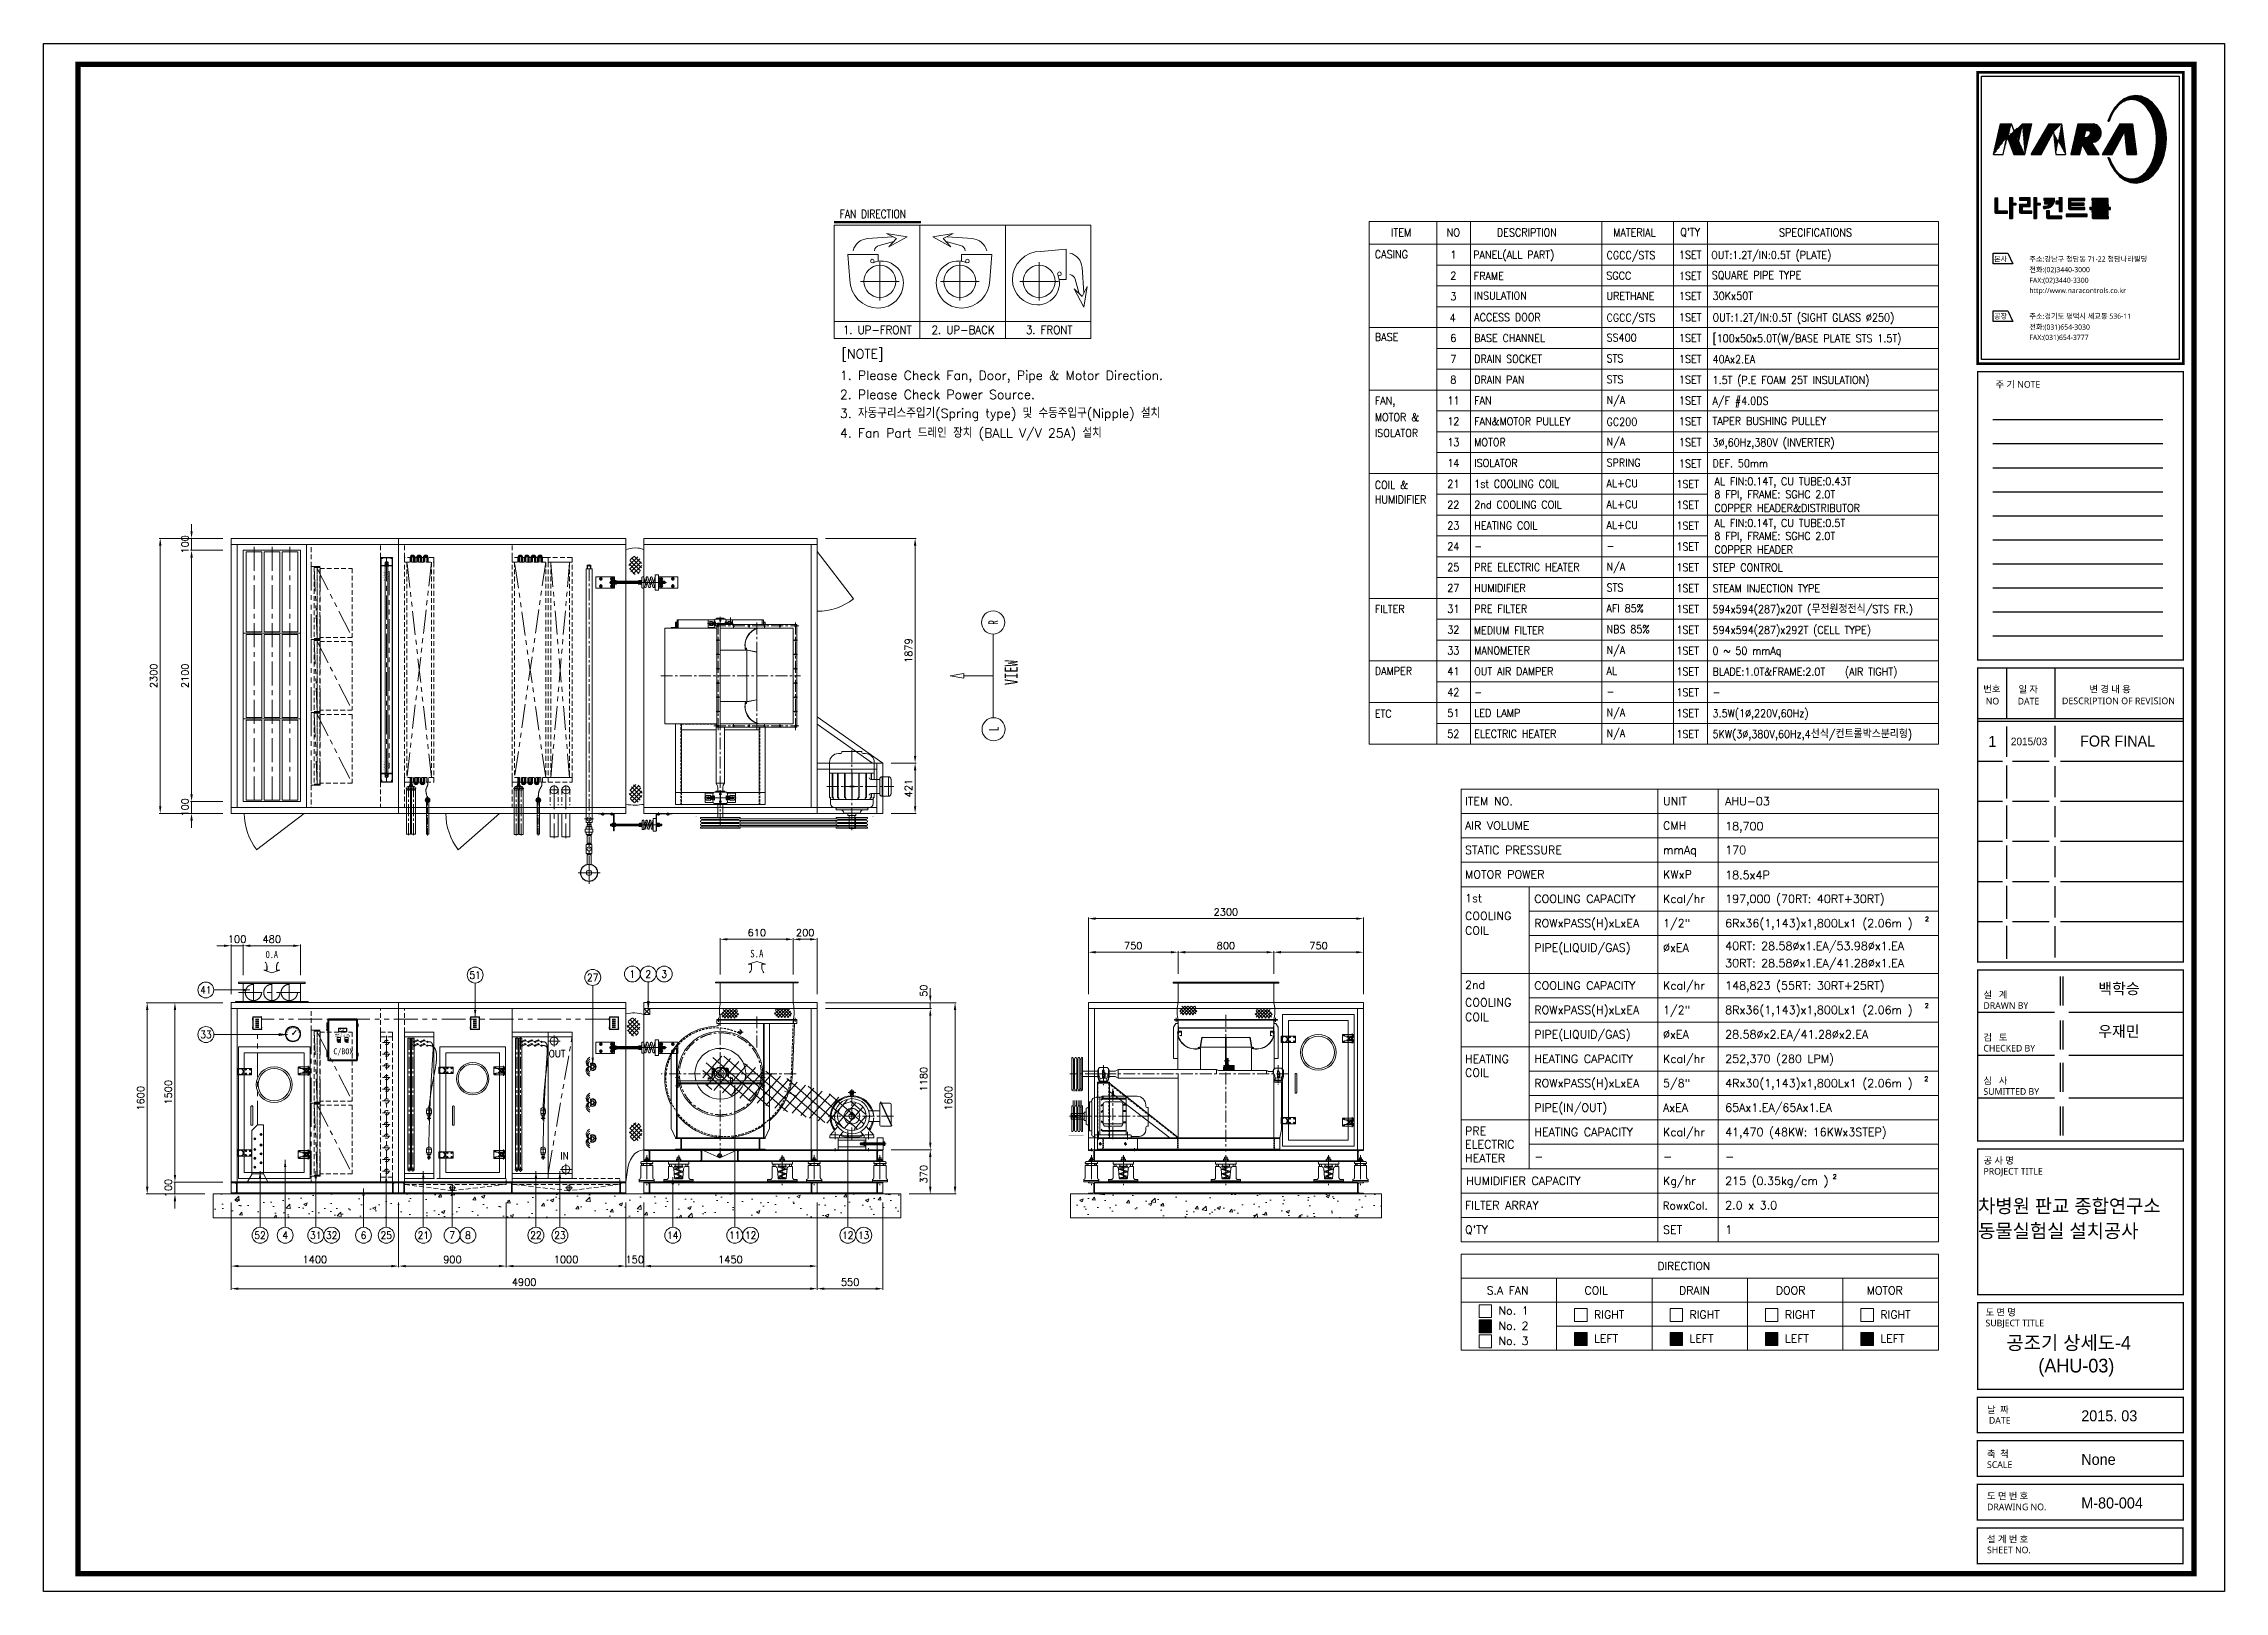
# Model space of a CAD drawing. Extents: x 38 to 18273, y -670 to 12274.
import ezdxf
from ezdxf.enums import TextEntityAlignment as Align

# ---------------------------------------------------------------- set-up
doc = ezdxf.new("R2010")
doc.units = 0
doc.header["$LTSCALE"] = 80
doc.header["$MEASUREMENT"] = 0
for name, pattern in [('CEN', [26, 20, -2, 2, -2]), ('CENTER', [2, 1.25, -0.25, 0.25, -0.25]), ('CENTER2', [1.125, 0.75, -0.125, 0.125, -0.125]), ('CENTERX2', [4, 2.5, -0.5, 0.5, -0.5]), ('CX2', [8.2, 0.2, -1, 6, -1]), ('H2', [4, 3, -1]), ('HID', [6, 4, -2]), ('HIDDEN', [0.375, 0.25, -0.125]), ('HIDDEN2', [0.1875, 0.125, -0.0625]), ('HIDDENX2', [0.75, 0.5, -0.25]), ('PHANTOM', [5, 2.5, -0.5, 0.5, -0.5, 0.5, -0.5]), ('PHANTOMX2', [5, 2.5, -0.5, 0.5, -0.5, 0.5, -0.5])]:
    doc.linetypes.add(name, pattern=pattern)
doc.layers.get('0').update_dxf_attribs({"linetype": 'CONTINUOUS', "lineweight": 18})
doc.layers.get('DEFPOINTS').update_dxf_attribs({"linetype": 'CONTINUOUS', "lineweight": 18})
for name, color, linetype, lineweight in [('1', 1, 'CONTINUOUS', 18), ('12', 1, 'CENTER', 18), ('2', 2, 'HIDDENX2', 18), ('3', 2, 'CONTINUOUS', 18), ('4', 4, 'PHANTOM', 18), ('6', 3, 'CX2', 18), ('9', 2, 'H2', 18), ('ACT', 7, 'CONTINUOUS', 18), ('B', 7, 'CONTINUOUS', 15), ('BASE', 7, 'CONTINUOUS', 18), ('C', 1, 'CENTER', 18), ('CEN', 1, 'CEN', 18), ('CENTER', 1, 'CENTER', 18), ('DIM', 4, 'CONTINUOUS', 18), ('FOM', 7, 'CONTINUOUS', 15), ('LIN', 2, 'CONTINUOUS', 18), ('NACHI', 16, 'CONTINUOUS', 18), ('NO', 2, 'CONTINUOUS', 18), ('OBJ', 7, 'CONTINUOUS', 18), ('P', 1, 'PHANTOM', 18), ('PHAN', 2, 'PHANTOM', 18), ('S', 3, 'CONTINUOUS', 18), ('SMS', 220, 'CONTINUOUS', 18), ('SOL-M-1', 4, 'CONTINUOUS', 18), ('THIN', 3, 'CONTINUOUS', 18)]:
    doc.layers.add(name, color=color, linetype=linetype, lineweight=lineweight)
doc.layers.add('FORM', color=7, linetype='CONTINUOUS')
doc.styles.add('GHD', font='')
doc.styles.add('GHS', font='romans', dxfattribs={"bigfont": 'ghs'})
doc.styles.add('GSC', font='romans.shx', dxfattribs={"width": 0.8, "height": 4, "bigfont": 'ghs.shx'})
doc.styles.add('ITALICT', font='TXT', dxfattribs={"width": 0.95, "height": 3})
doc.styles.add('ROMAND', font='TXT', dxfattribs={"height": 2.6})
doc.styles.add('ROMANS', font='romans', dxfattribs={"width": 0.8, "height": 3})
doc.styles.get("Standard").update_dxf_attribs({"font": 'txt.shx', "bigfont": '2hs.shx'})
doc.styles.add('STYLE1', font='malgun.ttf', dxfattribs={"height": 2.5})
doc.styles.add('굴림', font='')
doc.styles.get('GHD').set_extended_font_data('Dotum')
doc.styles.get('굴림').set_extended_font_data('Gulim')
doc.dimstyles.get("Standard").update_dxf_attribs({"dimscale": 0, "dimtxt": 60, "dimasz": 60, "dimexe": 10, "dimexo": 70, "dimgap": 25, "dimtad": 1, "dimdec": 0, "dimlfac": -1, "dimzin": 0, "dimdsep": 46, "dimtxsty": 'Standard', "dimcen": 0, "dimclrd": 1, "dimclre": 1, "dimadec": 0, "dimazin": 0, "dimtfac": 1, "dimtdec": 0, "dimtix": 1, "dimtmove": 1, "dimatfit": 2, "dimfxl": 0, "dimtolj": 1, "dimtzin": 0, "dimlwd": 5, "dimlwe": 5, "dimarcsym": 0})
pattern_1 = [(45, (-11.3759, -7.50065), (-0.171711214, 0.171711214), [])]

msp = doc.modelspace()

# ---------------------------------------------------------------- texts
at = {"style": 'ROMAND', "width": 0.7}
for s, p in [('R', (8018.6, 7413.6)), ('L', (8022.9, 6524.3))]:
    msp.add_text(s, height=81.1, rotation=90, dxfattribs=at).set_placement(p)
msp.add_text('VIEW', height=110.18, rotation=90, dxfattribs=at).set_placement((8182.8, 7013), align=Align.CENTER)
at = {"linetype": 'Continuous', "style": 'GHS'}
for s, height, p in [('ITEM NO.', 68.06, (11923.1, 5904.3)), ('UNIT', 68.06, (13578.8, 5904.3)), ('AHU-03', 68.06, (14098.7, 5904.3)), ('AIR VOLUME', 68.06, (11923.1, 5700.1)), ('CMH', 68.06, (13578.8, 5700.1)), ('18,700', 68.06, (14098.7, 5695)), ('STATIC PRESSURE', 68.063, (11923.1, 5495.9)), ('mmAq', 68.06, (13578.8, 5495.9)), ('170', 68.06, (14098.7, 5495.9)), ('MOTOR POWER', 68.063, (11923.1, 5291.7)), ('KWxP', 68.06, (13578.8, 5291.7)), ('18.5x4P', 68.06, (14098.7, 5286.8)), ('1st', 68.06, (11923.1, 5093.3)), ('COOLING CAPACITY', 68.063, (12502.5, 5087.5)), ('Kcal/hr', 68.06, (13578.8, 5087.5)), ('197,000 (70RT: 40RT+30RT)', 68.063, (14098.7, 5087.5)), ('COOLING', 68.06, (11923.1, 4944.6)), ('ROWxPASS(H)xLxEA', 68.063, (12502.5, 4883.3)), ('1/2"', 68.06, (13578.8, 4883.3)), ('6Rx36(1,143)x1,800Lx1 (2.06m )', 68.063, (14098.7, 4883.3)), ('2', 38.1, (15769.9, 4933.9)), ('COIL', 68.06, (11923.1, 4822.7)), ('PIPE(LIQUID/GAS)', 68.063, (12502.5, 4679.1)), ('%%CxEA', 68.06, (13578.8, 4679.1)), ('40RT: 28.58%%Cx1.EA/53.98%%Cx1.EA', 68.063, (14098.7, 4693.4)), ('30RT: 28.58%%Cx1.EA/41.28%%Cx1.EA', 68.063, (14098.7, 4550.2)), ('2nd', 68.06, (11923.1, 4368.1)), ('COOLING CAPACITY', 68.063, (12502.5, 4362.3)), ('Kcal/hr', 68.06, (13578.8, 4362.3)), ('148,823 (55RT: 30RT+25RT)', 68.063, (14098.7, 4362.3)), ('COOLING', 68.06, (11923.1, 4221.5)), ('ROWxPASS(H)xLxEA', 68.063, (12502.5, 4158.1)), ('1/2"', 68.06, (13578.8, 4158.1)), ('8Rx36(1,143)x1,800Lx1 (2.06m )', 68.063, (14098.7, 4158.1)), ('2', 38.1, (15767.7, 4208.8)), ('COIL', 68.06, (11923.1, 4099.5)), ('PIPE(LIQUID/GAS)', 68.063, (12502.5, 3954)), ('%%CxEA', 68.06, (13578.8, 3954)), ('28.58%%Cx2.EA/41.28%%Cx2.EA', 68.063, (14098.7, 3954)), ('Kcal/hr', 68.06, (13578.8, 3749.8)), ('252,370 (280 LPM)', 68.063, (14098.7, 3749.8)), ('COIL', 68.06, (11923.1, 3633.6)), ('HEATING', 68.06, (11923.1, 3748.1)), ('HEATING CAPACITY', 68.063, (12502.5, 3749.8)), ('ROWxPASS(H)xLxEA', 68.063, (12502.5, 3545.6)), ('5/8"', 68.06, (13578.8, 3545.6)), ('4Rx30(1,143)x1,800Lx1 (2.06m )', 68.063, (14098.7, 3545.6)), ('2', 38.1, (15764.2, 3596.2)), ('PIPE(IN/OUT)', 68.063, (12502.5, 3341.4)), ('AxEA', 68.06, (13578.8, 3341.4)), ('65Ax1.EA/65Ax1.EA', 68.063, (14098.7, 3341.4)), ('PRE', 68.06, (11923.1, 3146.3)), ('ELECTRIC', 68.06, (11923.1, 3034.3)), ('HEATING CAPACITY', 68.063, (12502.5, 3137.2)), ('Kcal/hr', 68.06, (13578.8, 3137.2)), ('41,470 (48KW: 16KWx3STEP)', 68.063, (14098.7, 3137.2)), ('HEATER', 68.06, (11923.1, 2919)), ('-', 68.1, (12502.5, 2933)), ('-', 68.1, (13578.8, 2933)), ('-', 68.1, (14098.7, 2933)), ('HUMIDIFIER CAPACITY', 68.063, (11933.7, 2728.8)), ('Kg/hr', 68.06, (13578.8, 2728.8)), ('215 (0.35kg/cm )', 68.063, (14098.7, 2728.8)), ('2', 38.1, (14998.2, 2779)), ('FILTER ARRAY', 68.063, (11923.1, 2524.6)), ('RowxCol.', 64.19, (13576.2, 2524.2)), ('2.0 x 3.0', 68.06, (14098.7, 2524.6)), ("Q'TY", 68.06, (11923.1, 2320.4)), ('SET', 68.06, (13578.8, 2320.4)), ('1', 68.1, (14098.7, 2320.4)), ('DIRECTION', 64.82, (13533.4, 2018.3)), ('S.A FAN', 67, (12104.2, 1812.9)), ('COIL', 67, (12922.4, 1812.9)), ('DRAIN', 67, (13712.8, 1812.9)), ('DOOR', 67, (14522.5, 1812.9)), ('MOTOR', 67, (15281.9, 1812.9)), ('No. 1', 67, (12204.2, 1644)), ('RIGHT', 67, (13002.3, 1611)), ('RIGHT', 67, (13800.4, 1611)), ('RIGHT', 67, (14598.5, 1611)), ('RIGHT', 67, (15396.6, 1611)), ('No. 2', 67, (12204.2, 1517.7)), ('LEFT', 67, (13002.3, 1410)), ('LEFT', 67, (13800.4, 1410)), ('LEFT', 67, (14598.5, 1410)), ('LEFT', 67, (15396.6, 1410)), ('No. 3', 67, (12204.2, 1390.9))]:
    msp.add_text(s, height=height, dxfattribs=at).set_placement(p)
at = {"style": 'GSC', "width": 0.9}
for s, height, p in [('41', 61.37, (1394.4, 4359.3)), ('51', 61.37, (3646.3, 4484)), ('27', 61.37, (4629.2, 4464)), ('1', 61.4, (4960.7, 4492.8)), ('2', 61.4, (5093.9, 4492.8)), ('3', 61.4, (5227.1, 4492.8)), ('33', 61.37, (1394.8, 3986.3)), ('OUT', 60.71, (4330.9, 3826.6)), ('IN', 60.71, (4394, 2972.8)), ('52', 61.37, (1847.8, 2307.6)), ('4', 61.4, (2057.8, 2307.6)), ('31', 61.37, (2313.5, 2307.6)), ('32', 61.37, (2446.7, 2307.6)), ('6', 61.4, (2712.8, 2307.6)), ('25', 61.37, (2902.5, 2307.6)), ('21', 61.37, (3212.6, 2307.6)), ('7', 61.4, (3453, 2307.6)), ('8', 61.4, (3586.2, 2307.6)), ('22', 61.37, (4154.3, 2307.6)), ('23', 61.37, (4354.8, 2307.6)), ('14', 61.37, (5298.9, 2307.6)), ('11', 61.37, (5816.6, 2307.6)), ('12', 61.37, (5949.8, 2307.6)), ('12', 61.37, (6762.3, 2307.6)), ('13', 61.37, (6895.5, 2307.6))]:
    msp.add_text(s, height=height, dxfattribs=at).set_placement(p, align=Align.MIDDLE)
at = {"layer": 'DIM'}
for s, height, style, width, p in [('FAN DIRECTION', 69.743, 'ROMANS', 0.8, (6695, 10814.2)), ('CASING', 65.32, 'GSC', 0.9, (11168.9, 10479.7)), ('PANEL(ALL PART)', 65.324, 'GSC', 0.9, (11991.7, 10475.4)), ('CGCC/STS', 65.32, 'GSC', 0.9, (13106.4, 10471.7)), ('OUT:1.2T/IN:0.5T (PLATE)', 65.324, 'GSC', 0.9, (13981.6, 10473)), ('FRAME', 65.32, 'GSC', 0.9, (11996.7, 10297.4)), ('SGCC', 65.32, 'GSC', 0.9, (13105, 10299.7)), ('SQUARE PIPE TYPE', 65.324, 'GSC', 0.9, (13986.8, 10304.7)), ('INSULATION', 65.32, 'GSC', 0.9, (11999, 10133.6)), ('URETHANE', 65.32, 'GSC', 0.9, (13106.2, 10129.6)), ('30Kx50T', 65.32, 'GSC', 0.9, (13994.2, 10131.3)), ('BASE', 65.32, 'GSC', 0.9, (11168.9, 9787)), ('ACCESS DOOR', 65.324, 'GSC', 0.9, (12000, 9952.8)), ('CGCC/STS', 65.32, 'GSC', 0.9, (13106.4, 9949.1)), ('SS400', 65.32, 'GSC', 0.9, (13106.4, 9782.4)), ('OUT:1.2T/IN:0.5T (SIGHT GLASS %%C250)', 65.324, 'GSC', 0.9, (13992.8, 9950.4)), ('[100x50x5.0T(W/BASE PLATE STS 1.5T)', 65.324, 'GSC', 0.9, (13992.8, 9776.2)), ('BASE CHANNEL', 65.324, 'GSC', 0.9, (12000, 9778.6)), ('DRAIN SOCKET', 65.324, 'GSC', 0.9, (12000, 9604.4)), ('STS', 65.32, 'GSC', 0.9, (13106.4, 9608.2)), ('40Ax2.EA', 65.32, 'GSC', 0.9, (13992.8, 9602)), ('DRAIN PAN', 65.32, 'GSC', 0.9, (12000, 9430.2)), ('STS', 65.32, 'GSC', 0.9, (13106.4, 9434)), ('1.5T (P.E FOAM 25T INSULATION)', 65.324, 'GSC', 0.9, (13992.8, 9427.8)), ('FAN,', 65.32, 'GSC', 0.9, (11168.9, 9255)), ('FAN', 65.32, 'GSC', 0.9, (12000, 9256)), ('N/A', 65.32, 'GSC', 0.9, (13106.4, 9259.8)), ('A/F #4.0DS', 65.32, 'GSC', 0.9, (13992.8, 9253.6)), ('MOTOR &', 65.32, 'GSC', 0.9, (11168.9, 9117)), ('FAN&MOTOR PULLEY', 65.324, 'GSC', 0.9, (12000, 9081.8)), ('GC200', 65.32, 'GSC', 0.9, (13106.4, 9078)), ('TAPER BUSHING PULLEY', 65.324, 'GSC', 0.9, (13992.8, 9084.2)), ('ISOLATOR', 65.32, 'GSC', 0.9, (11168.9, 8984.3)), ('MOTOR', 65.32, 'GSC', 0.9, (12000, 8907.6)), ('N/A', 65.32, 'GSC', 0.9, (13106.4, 8911.4)), ('3%%C,60Hz,380V (INVERTER)', 65.324, 'GSC', 0.9, (13992.8, 8905.2)), ('ISOLATOR', 65.32, 'GSC', 0.9, (12000, 8733.4)), ('SPRING', 65.32, 'GSC', 0.9, (13106.4, 8737.2)), ('DEF. 50mm', 65.32, 'GSC', 0.9, (13992.8, 8731)), ('COIL &', 65.32, 'GSC', 0.9, (11168.9, 8550.6)), ('1st COOLING COIL', 65.324, 'GSC', 0.9, (12000, 8559.2)), ('AL+CU', 65.32, 'GSC', 0.9, (13106.4, 8563)), ('1SET', 65.32, 'GSC', 0.9, (13690.9, 8557.6)), ('AL FIN:0.14T, CU TUBE:0.43T', 65.324, 'GSC', 0.9, (14008.9, 8580.3)), ('HUMIDIFIER', 65.32, 'GSC', 0.9, (11168.9, 8428.5)), ('2nd COOLING COIL', 65.324, 'GSC', 0.9, (12000, 8385)), ('AL+CU', 65.32, 'GSC', 0.9, (13106.4, 8388.8)), ('1SET', 65.32, 'GSC', 0.9, (13690.9, 8383.4)), ('8 FPI, FRAME: SGHC 2.0T', 65.324, 'GSC', 0.9, (14008.9, 8472.3)), ('COPPER HEADER&DISTRIBUTOR', 65.324, 'GSC', 0.9, (14008.9, 8358.1)), ('HEATING COIL', 65.324, 'GSC', 0.9, (12000, 8210.8)), ('AL+CU', 65.32, 'GSC', 0.9, (13106.4, 8214.6)), ('1SET', 65.32, 'GSC', 0.9, (13690.9, 8209.2)), ('AL FIN:0.14T, CU TUBE:0.5T', 65.324, 'GSC', 0.9, (14008.9, 8231.9)), ('-', 65.3, 'GSC', 0.9, (12000, 8036.6)), ('-', 65.3, 'GSC', 0.9, (13106.4, 8040.4)), ('1SET', 65.32, 'GSC', 0.9, (13690.9, 8035)), ('8 FPI, FRAME: SGHC 2.0T', 65.324, 'GSC', 0.9, (14008.9, 8123.9)), ('COPPER HEADER', 65.324, 'GSC', 0.9, (14008.9, 8009.7)), ('PRE ELECTRIC HEATER', 65.324, 'GSC', 0.9, (12000, 7862.5)), ('N/A', 65.32, 'GSC', 0.9, (13106.4, 7866.2)), ('1SET', 65.32, 'GSC', 0.9, (13690.9, 7860.8)), ('STEP CONTROL', 65.324, 'GSC', 0.9, (13992.8, 7860.1)), ('HUMIDIFIER', 65.32, 'GSC', 0.9, (12000, 7688.3)), ('STS', 65.32, 'GSC', 0.9, (13106.4, 7692)), ('1SET', 65.32, 'GSC', 0.9, (13690.9, 7686.6)), ('STEAM INJECTION TYPE', 65.324, 'GSC', 0.9, (13992.8, 7685.9)), ('FILTER', 65.32, 'GSC', 0.9, (11168.9, 7512.6)), ('PRE FILTER', 65.32, 'GSC', 0.9, (12000, 7514.1)), ('AFI 85%', 65.32, 'GSC', 0.9, (13106.4, 7517.8)), ('1SET', 65.32, 'GSC', 0.9, (13690.9, 7512.4)), ('594x594(287)x20T (무전원정전식/STS FR.)', 65.324, 'GSC', 0.9, (13992.8, 7511.7)), ('MEDIUM FILTER', 65.324, 'GSC', 0.9, (11997.1, 7334.4)), ('NBS 85%', 65.32, 'GSC', 0.9, (13106.4, 7343.6)), ('1SET', 65.32, 'GSC', 0.9, (13690.9, 7338.2)), ('594x594(287)x292T (CELL TYPE)', 65.324, 'GSC', 0.9, (13992.8, 7337.5)), ('MANOMETER', 65.32, 'GSC', 0.9, (12000, 7165.7)), ('N/A', 65.32, 'GSC', 0.9, (13106.4, 7169.5)), ('1SET', 65.32, 'GSC', 0.9, (13690.9, 7164)), ('0 ~ 50 mmAq', 65.324, 'GSC', 0.9, (13992.8, 7163.3)), ('DAMPER', 65.32, 'GSC', 0.9, (11168.9, 6993.7)), ('OUT AIR DAMPER', 65.324, 'GSC', 0.9, (12000, 6991.5)), ('AL', 65.32, 'GSC', 0.9, (13106.4, 6995.3)), ('1SET', 65.32, 'GSC', 0.9, (13690.9, 6989.8)), ('BLADE:1.0T&FRAME:2.0T', 65.324, 'GSC', 0.9, (13992.8, 6989.1)), ('(AIR TIGHT)', 65.324, 'GSC', 0.9, (15099.9, 6989.1)), ('-', 65.3, 'GSC', 0.9, (12000, 6817.3)), ('-', 65.3, 'GSC', 0.9, (13106.4, 6821.1)), ('1SET', 65.32, 'GSC', 0.9, (13690.9, 6815.7)), ('-', 65.3, 'GSC', 0.9, (13992.8, 6814.9)), ('ETC', 65.32, 'GSC', 0.9, (11168.9, 6636.6)), ('LED LAMP', 65.32, 'GSC', 0.9, (12000, 6643.1)), ('N/A', 65.32, 'GSC', 0.9, (13106.4, 6646.9)), ('1SET', 65.32, 'GSC', 0.9, (13690.9, 6641.5)), ('3.5W(1%%C,220V,60Hz)', 65.324, 'GSC', 0.9, (13992.8, 6640.7)), ('ELECTRIC HEATER', 65.324, 'GSC', 0.9, (12000, 6468.9)), ('N/A', 65.32, 'GSC', 0.9, (13106.4, 6472.7)), ('1SET', 65.32, 'GSC', 0.9, (13690.9, 6467.3)), ('5KW(3%%C,380V,60Hz,4선식/컨트롤박스분리형)', 65.324, 'GSC', 0.9, (13992.8, 6466.5))]:
    msp.add_text(s, height=height, dxfattribs=dict(at, style=style, width=width)).set_placement(p)
at = {"layer": 'DIM', "style": 'GSC', "width": 0.9}
for s, height, p in [('ITEM', 65.32, (11389.1, 10694.2)), ('NO', 65.32, (11826.3, 10694.2)), ('DESCRIPTION', 65.324, (12440.3, 10694.2)), ('MATERIAL', 65.32, (13340.1, 10694.2)), ("Q'TY", 65.32, (13806.2, 10694.2)), ('SPECIFICATIONS', 65.324, (14854.1, 10694.2)), ('1', 65.3, (11826.3, 10507.9)), ('1SET', 65.32, (13806.2, 10507.2)), ('2', 65.3, (11826.3, 10333.7)), ('1SET', 65.32, (13806.6, 10331.9)), ('3', 65.3, (11826.3, 10159.5)), ('1SET', 65.32, (13806.3, 10162.7)), ('1. UP-FRONT', 69.743, (7008.4, 9879.8)), ('2. UP-BACK', 69.74, (7726.5, 9879.8)), ('3. FRONT', 69.74, (8446.4, 9879.8)), ('4', 65.3, (11820, 9981.3)), ('1SET', 65.32, (13806.2, 9985.3)), ('7', 65.3, (11826.3, 9636.9)), ('6', 65.3, (11826.3, 9811.1)), ('1SET', 65.32, (13806.2, 9811.1)), ('1SET', 65.32, (13806.2, 9636.9)), ('8', 65.3, (11826.3, 9462.7)), ('1SET', 65.32, (13806.2, 9462.7)), ('11', 65.32, (11826.3, 9288.5)), ('1SET', 65.32, (13806.2, 9288.5)), ('12', 65.32, (11826.3, 9114.6)), ('1SET', 65.32, (13806.2, 9114.6)), ('13', 65.32, (11826.3, 8940.1)), ('1SET', 65.32, (13806.2, 8940.1)), ('14', 65.32, (11826.3, 8765.9)), ('1SET', 65.32, (13806.2, 8761.8)), ('21', 65.32, (11826.3, 8591.7)), ('22', 65.32, (11826.3, 8417.5)), ('23', 65.32, (11826.3, 8243.3)), ('24', 65.32, (11826.3, 8069.1)), ('25', 65.32, (11826.3, 7894.9)), ('27', 65.32, (11826.3, 7720.7)), ('31', 65.32, (11826.3, 7546.5)), ('32', 65.32, (11826.3, 7372.3)), ('33', 65.32, (11826.3, 7198.1)), ('41', 65.32, (11826.3, 7023.9)), ('42', 65.32, (11826.3, 6849.7)), ('51', 65.32, (11826.3, 6675.5)), ('52', 65.32, (11826.3, 6501.3))]:
    msp.add_text(s, height=height, dxfattribs=at).set_placement(p, align=Align.MIDDLE)
at = {"layer": 'DIM', "style": 'GHS'}
for s, height, p in [('[NOTE]', 76.39, (6710.4, 9641.1)), ('1. Please Check Fan, Door, Pipe & Motor Direction.', 76.385, (6696.5, 9461.6)), ('2. Please Check Power Source.', 76.385, (6696.5, 9301.2)), ('3. 자동구리스주입기(Spring type) 및 수동주입구(Nipple) 설치', 76.385, (6696.5, 9143.7)), ('4. Fan Part 드레인 장치 (BALL V/V 25A) 설치', 76.385, (6696.5, 8978.9))]:
    msp.add_text(s, height=height, dxfattribs=at).set_placement(p)
at = {"layer": 'DIM', "color": 4, "linetype": 'ByBlock', "style": 'ITALICT', "width": 0.85}
for s, height, p in [('O.A', 59.15, (1946.2, 4655.4)), ('S.A', 63.55, (6001.6, 4663.4))]:
    msp.add_text(s, height=height, dxfattribs=at).set_placement(p, align=Align.MIDDLE_CENTER)

# ---------------------------------------------------------------- blocks, each defined once
blk = doc.blocks.new('*D14')
at = {"color": 1, "linetype": 'Continuous', "lineweight": 5}
for p, q in [((8774, 4323), (8774, 4966)), ((11014, 4956), (8834, 4956)), ((11074, 4323), (11074, 4966))]:
    blk.add_line(p, q, dxfattribs=at)
at = {"color": 1, "linetype": 'Continuous'}
for points in [[(8834, 4966), (8834, 4946), (8774, 4956)], [(11014, 4966), (11014, 4946), (11074, 4956)]]:
    blk.add_solid(points, dxfattribs=at)
at = {"layer": 'DEFPOINTS', "color": 0, "linetype": 'Continuous'}
for p in [(8774, 4956), (8774, 4253), (11074, 4253)]:
    blk.add_point(p, dxfattribs=at)
at = {"color": 0, "linetype": 'Continuous', "insert": (9924, 5011), "char_height": 60, "attachment_point": 5}
blk.add_mtext('\\A1;2300', dxfattribs=at)
blk = doc.blocks.new('*D15')
at = {"color": 1, "linetype": 'Continuous', "lineweight": 5}
for p, q in [((7126, 3023), (7462, 3023)), ((7452, 2713), (7452, 2963)), ((7276, 2653), (7462, 2653))]:
    blk.add_line(p, q, dxfattribs=at)
at = {"color": 1, "linetype": 'Continuous'}
for points in [[(7442, 2963), (7462, 2963), (7452, 3023)], [(7442, 2713), (7462, 2713), (7452, 2653)]]:
    blk.add_solid(points, dxfattribs=at)
at = {"layer": 'DEFPOINTS', "color": 0, "linetype": 'Continuous'}
for p in [(7056, 3023), (7452, 3023), (7206, 2653)]:
    blk.add_point(p, dxfattribs=at)
at = {"color": 0, "linetype": 'Continuous', "insert": (7397, 2818), "char_height": 60, "attachment_point": 5, "rotation": 90}
blk.add_mtext('\\A1;370', dxfattribs=at)
blk = doc.blocks.new('*D16')
at = {"color": 1, "linetype": 'Continuous', "lineweight": 5}
for p, q in [((6576, 4203), (7462, 4203)), ((7452, 3083), (7452, 4143)), ((7126, 3023), (7462, 3023))]:
    blk.add_line(p, q, dxfattribs=at)
at = {"color": 1, "linetype": 'Continuous'}
for points in [[(7442, 4143), (7462, 4143), (7452, 4203)], [(7442, 3083), (7462, 3083), (7452, 3023)]]:
    blk.add_solid(points, dxfattribs=at)
at = {"layer": 'DEFPOINTS', "color": 0, "linetype": 'Continuous'}
for p in [(6506, 4203), (7452, 4203), (7056, 3023)]:
    blk.add_point(p, dxfattribs=at)
at = {"color": 0, "linetype": 'Continuous', "insert": (7397, 3613), "char_height": 60, "attachment_point": 5, "rotation": 90}
blk.add_mtext('\\A1;1180', dxfattribs=at)
blk = doc.blocks.new('*D17')
at = {"color": 1, "linetype": 'Continuous', "lineweight": 5}
for p, q in [((6576, 4253), (7462, 4253)), ((6576, 4203), (7462, 4203)), ((7452, 4313), (7452, 4373)), ((7452, 4203), (7452, 4253)), ((7452, 4143), (7452, 4083))]:
    blk.add_line(p, q, dxfattribs=at)
at = {"color": 1, "linetype": 'Continuous'}
for points in [[(7442, 4313), (7462, 4313), (7452, 4253)], [(7442, 4143), (7462, 4143), (7452, 4203)]]:
    blk.add_solid(points, dxfattribs=at)
at = {"layer": 'DEFPOINTS', "color": 0, "linetype": 'Continuous'}
for p in [(6506, 4253), (6506, 4203), (7452, 4253)]:
    blk.add_point(p, dxfattribs=at)
at = {"color": 0, "linetype": 'Continuous', "insert": (7397, 4353), "char_height": 60, "attachment_point": 5, "rotation": 90}
blk.add_mtext('\\A1;50', dxfattribs=at)
blk = doc.blocks.new('*D18')
at = {"color": 1, "linetype": 'Continuous', "lineweight": 5}
for p, q in [((6576, 4253), (7669, 4253)), ((7659, 2713), (7659, 4193)), ((7276, 2653), (7669, 2653))]:
    blk.add_line(p, q, dxfattribs=at)
at = {"color": 1, "linetype": 'Continuous'}
for points in [[(7649, 4193), (7669, 4193), (7659, 4253)], [(7649, 2713), (7669, 2713), (7659, 2653)]]:
    blk.add_solid(points, dxfattribs=at)
at = {"layer": 'DEFPOINTS', "color": 0, "linetype": 'Continuous'}
for p in [(6506, 4253), (7659, 4253), (7206, 2653)]:
    blk.add_point(p, dxfattribs=at)
at = {"color": 0, "linetype": 'Continuous', "insert": (7604, 3453), "char_height": 60, "attachment_point": 5, "rotation": 90}
blk.add_mtext('\\A1;1600', dxfattribs=at)
blk = doc.blocks.new('*D7')
at = {"color": 1, "linetype": 'Continuous', "lineweight": 5}
for p, q in [((8774, 4323), (8774, 4685)), ((8834, 4675), (9464, 4675)), ((9524, 4493), (9524, 4685))]:
    blk.add_line(p, q, dxfattribs=at)
at = {"color": 1, "linetype": 'Continuous'}
for points in [[(8834, 4685), (8834, 4665), (8774, 4675)], [(9464, 4685), (9464, 4665), (9524, 4675)]]:
    blk.add_solid(points, dxfattribs=at)
at = {"layer": 'DEFPOINTS', "color": 0, "linetype": 'Continuous'}
for p in [(9524, 4675), (9524, 4423), (8774, 4253)]:
    blk.add_point(p, dxfattribs=at)
at = {"color": 0, "linetype": 'Continuous', "insert": (9149, 4730), "char_height": 60, "attachment_point": 5}
blk.add_mtext('\\A1;750', dxfattribs=at)
blk = doc.blocks.new('*D8')
at = {"color": 1, "linetype": 'Continuous', "lineweight": 5}
for p, q in [((9524, 4493), (9524, 4685)), ((9584, 4675), (10264, 4675)), ((10324, 4493), (10324, 4685))]:
    blk.add_line(p, q, dxfattribs=at)
at = {"color": 1, "linetype": 'Continuous'}
for points in [[(9584, 4685), (9584, 4665), (9524, 4675)], [(10264, 4685), (10264, 4665), (10324, 4675)]]:
    blk.add_solid(points, dxfattribs=at)
at = {"layer": 'DEFPOINTS', "color": 0, "linetype": 'Continuous'}
for p in [(10324, 4675), (9524, 4423), (10324, 4423)]:
    blk.add_point(p, dxfattribs=at)
at = {"color": 0, "linetype": 'Continuous', "insert": (9924, 4730), "char_height": 60, "attachment_point": 5}
blk.add_mtext('\\A1;800', dxfattribs=at)
blk = doc.blocks.new('*D9')
at = {"color": 1, "linetype": 'Continuous', "lineweight": 5}
for p, q in [((4906, 2583), (4906, 2040)), ((5056, 2583), (5056, 2040)), ((4846, 2050), (4786, 2050)), ((4906, 2050), (5056, 2050)), ((5116, 2050), (5176, 2050))]:
    blk.add_line(p, q, dxfattribs=at)
at = {"color": 1, "linetype": 'Continuous'}
for points in [[(4846, 2060), (4846, 2040), (4906, 2050)], [(5116, 2060), (5116, 2040), (5056, 2050)]]:
    blk.add_solid(points, dxfattribs=at)
at = {"layer": 'DEFPOINTS', "color": 0, "linetype": 'Continuous'}
for p in [(4906, 2653), (5056, 2653), (5056, 2050)]:
    blk.add_point(p, dxfattribs=at)
at = {"color": 0, "linetype": 'Continuous', "insert": (4981, 2105), "char_height": 60, "attachment_point": 5}
blk.add_mtext('\\A1;150', dxfattribs=at)
blk = doc.blocks.new('*D10')
at = {"color": 1, "linetype": 'Continuous', "lineweight": 5}
for p, q in [((6506, 2583), (6506, 1851)), ((7056, 2583), (7056, 1851)), ((6566, 1861), (6996, 1861))]:
    blk.add_line(p, q, dxfattribs=at)
at = {"color": 1, "linetype": 'Continuous'}
for points in [[(6566, 1871), (6566, 1851), (6506, 1861)], [(6996, 1871), (6996, 1851), (7056, 1861)]]:
    blk.add_solid(points, dxfattribs=at)
at = {"layer": 'DEFPOINTS', "color": 0, "linetype": 'Continuous'}
for p in [(6506, 2653), (7056, 2653), (7056, 1861)]:
    blk.add_point(p, dxfattribs=at)
at = {"color": 0, "linetype": 'Continuous', "insert": (6781, 1916), "char_height": 60, "attachment_point": 5}
blk.add_mtext('\\A1;550', dxfattribs=at)
blk = doc.blocks.new('*D11')
at = {"color": 1, "linetype": 'Continuous', "lineweight": 5}
for p, q in [((1606, 2583), (1606, 2040)), ((3006, 2583), (3006, 2040)), ((1666, 2050), (2946, 2050))]:
    blk.add_line(p, q, dxfattribs=at)
at = {"color": 1, "linetype": 'Continuous'}
for points in [[(1666, 2060), (1666, 2040), (1606, 2050)], [(2946, 2060), (2946, 2040), (3006, 2050)]]:
    blk.add_solid(points, dxfattribs=at)
at = {"layer": 'DEFPOINTS', "color": 0, "linetype": 'Continuous'}
for p in [(1606, 2653), (3006, 2653), (3006, 2050)]:
    blk.add_point(p, dxfattribs=at)
at = {"color": 0, "linetype": 'Continuous', "insert": (2306, 2105), "char_height": 60, "attachment_point": 5}
blk.add_mtext('\\A1;1400', dxfattribs=at)
blk = doc.blocks.new('*D12')
at = {"layer": 'ACT', "color": 1, "linetype": 'Continuous', "lineweight": 5}
for p, q in [((7126, 6257), (7335, 6257)), ((7325, 6197), (7325, 5896)), ((7126, 5836), (7335, 5836))]:
    blk.add_line(p, q, dxfattribs=at)
at = {"layer": 'ACT', "color": 1, "linetype": 'Continuous'}
for points in [[(7315, 6197), (7335, 6197), (7325, 6257)], [(7315, 5896), (7335, 5896), (7325, 5836)]]:
    blk.add_solid(points, dxfattribs=at)
at = {"layer": 'DEFPOINTS', "color": 0, "linetype": 'Continuous'}
for p in [(7056, 6257), (7056, 5836), (7325, 5836)]:
    blk.add_point(p, dxfattribs=at)
at = {"layer": 'ACT', "color": 0, "linetype": 'Continuous', "insert": (7270, 6047), "char_height": 60, "attachment_point": 5, "rotation": 90}
blk.add_mtext('\\A1;421', dxfattribs=at)
blk = doc.blocks.new('*D13')
at = {"color": 1, "linetype": 'Continuous', "lineweight": 5}
for p, q in [((1606, 2583), (1606, 1851)), ((6506, 2583), (6506, 1851)), ((1666, 1861), (6446, 1861))]:
    blk.add_line(p, q, dxfattribs=at)
at = {"color": 1, "linetype": 'Continuous'}
for points in [[(1666, 1871), (1666, 1851), (1606, 1861)], [(6446, 1871), (6446, 1851), (6506, 1861)]]:
    blk.add_solid(points, dxfattribs=at)
at = {"layer": 'DEFPOINTS', "color": 0, "linetype": 'Continuous'}
for p in [(1606, 2653), (6506, 2653), (6506, 1861)]:
    blk.add_point(p, dxfattribs=at)
at = {"color": 0, "linetype": 'Continuous', "insert": (4056, 1916), "char_height": 60, "attachment_point": 5}
blk.add_mtext('\\A1;4900', dxfattribs=at)
blk = doc.blocks.new('*D4')
at = {"color": 1, "linetype": 'Continuous', "lineweight": 5}
for p, q in [((6576, 8136), (7335, 8136)), ((7325, 8076), (7325, 6317)), ((7126, 6257), (7335, 6257))]:
    blk.add_line(p, q, dxfattribs=at)
at = {"color": 1, "linetype": 'Continuous'}
for points in [[(7315, 8076), (7335, 8076), (7325, 8136)], [(7315, 6317), (7335, 6317), (7325, 6257)]]:
    blk.add_solid(points, dxfattribs=at)
at = {"layer": 'DEFPOINTS', "color": 0, "linetype": 'Continuous'}
for p in [(6506, 8136), (7056, 6257), (7325, 6257)]:
    blk.add_point(p, dxfattribs=at)
at = {"color": 0, "linetype": 'Continuous', "insert": (7270, 7197), "char_height": 60, "attachment_point": 5, "rotation": 90}
blk.add_mtext('\\A1;1879', dxfattribs=at)
blk = doc.blocks.new('*D5')
at = {"color": 1, "linetype": 'Continuous', "lineweight": 5}
for p, q in [((1536, 2753), (1126, 2753)), ((1136, 2813), (1136, 2873)), ((1136, 2653), (1136, 2753)), ((1386, 2653), (1126, 2653)), ((1136, 2593), (1136, 2533))]:
    blk.add_line(p, q, dxfattribs=at)
at = {"color": 1, "linetype": 'Continuous'}
for points in [[(1126, 2813), (1146, 2813), (1136, 2753)], [(1126, 2593), (1146, 2593), (1136, 2653)]]:
    blk.add_solid(points, dxfattribs=at)
at = {"layer": 'DEFPOINTS', "color": 0, "linetype": 'Continuous'}
for p in [(1136, 2753), (1606, 2753), (1456, 2653)]:
    blk.add_point(p, dxfattribs=at)
at = {"color": 0, "linetype": 'Continuous', "insert": (1081, 2703), "char_height": 60, "attachment_point": 5, "rotation": 90}
blk.add_mtext('\\A1;100', dxfattribs=at)
blk = doc.blocks.new('*D6')
at = {"color": 1, "linetype": 'Continuous', "lineweight": 5}
for p, q in [((1536, 4253), (1126, 4253)), ((1136, 2813), (1136, 4193)), ((1536, 2753), (1126, 2753))]:
    blk.add_line(p, q, dxfattribs=at)
at = {"color": 1, "linetype": 'Continuous'}
for points in [[(1126, 4193), (1146, 4193), (1136, 4253)], [(1126, 2813), (1146, 2813), (1136, 2753)]]:
    blk.add_solid(points, dxfattribs=at)
at = {"layer": 'DEFPOINTS', "color": 0, "linetype": 'Continuous'}
for p in [(1136, 4253), (1606, 4253), (1606, 2753)]:
    blk.add_point(p, dxfattribs=at)
at = {"color": 0, "linetype": 'Continuous', "insert": (1081, 3503), "char_height": 60, "attachment_point": 5, "rotation": 90}
blk.add_mtext('\\A1;1500', dxfattribs=at)
blk = doc.blocks.new('COIL-UP')
at = {"color": 2, "ltscale": 30}
for p, q in [((47, 1880), (47, 1840)), ((60, 1880), (60, 1840)), ((75, 1880), (75, 1840)), ((88, 1880), (88, 1840)), ((102, 1880), (102, 1840)), ((115, 1880), (115, 1840)), ((130, 1880), (130, 1840)), ((143, 1880), (143, 1840)), ((157, 1880), (157, 1840)), ((170, 1880), (170, 1840)), ((185, 1880), (185, 1840)), ((198, 1880), (198, 1840)), ((212, 1880), (212, 1840)), ((225, 1880), (225, 1840)), ((240, 1880), (240, 1840)), ((253, 1880), (253, 1840)), ((47, 0), (47, 40)), ((49, 0), (59, 0)), ((60, 0), (60, 40)), ((75, 0), (75, 40)), ((88, 0), (88, 40)), ((102, 0), (102, 40)), ((115, 0), (115, 40)), ((130, 0), (130, 40)), ((143, 0), (143, 40)), ((157, 0), (157, 40)), ((170, 0), (170, 40)), ((185, 0), (185, 40)), ((198, 0), (198, 40)), ((212, 0), (212, 40)), ((225, 0), (225, 40)), ((240, 0), (240, 40)), ((241, 0), (251, 0)), ((253, 0), (253, 40)), ((17, -51), (17, -436)), ((49, -51), (49, -436)), ((49, -51), (49, -436)), ((59, -51), (59, -436)), ((91, -51), (91, -436)), ((91, -51), (91, -436)), ((208, -166), (208, -435)), ((228, -435), (228, -167)), ((17, -436), (49, -436)), ((59, -436), (91, -436)), ((208, -435), (228, -435))]:
    blk.add_line(p, q, dxfattribs=at)
for centre, radius in [((33, -51), 15.9), ((75, -51), 15.9), ((218, -149), 20)]:
    blk.add_circle(centre, radius, dxfattribs=at)
at = {"color": 4, "linetype": 'CENTER', "ltscale": 30}
for radius in [15, 7.94]:
    blk.add_circle((218, -149), radius, dxfattribs=at)
at = {"color": 2, "ltscale": 30}
for centre, radius, start, end in [((68, 1880), 20.1, 0, 180), ((68, 1880), 7.4, 0, 180), ((123, 1880), 20.1, 0, 180), ((123, 1880), 7.4, 0, 180), ((178, 1880), 20.1, 0, 180), ((178, 1880), 7.4, 0, 180), ((233, 1880), 20.1, 0, 180), ((233, 1880), 7.4, 0, 180), ((95, 0), 20.1, 180, 0), ((95, 0), 7.4, 180, 0), ((150, 0), 20.1, 180, 0), ((150, 0), 7.4, 180, 0), ((205, 0), 20.1, 180, 0), ((205, 0), 7.4, 180, 0)]:
    blk.add_arc(centre, radius, start, end, dxfattribs=at)
for points, knots in [([(47, 0), (47, -3), (47, -5), (46, -12), (45, -15), (44, -19), (44, -21), (43, -23), (43, -24), (42, -26), (42, -26), (41, -28), (41, -28), (40, -30), (39, -32), (38, -34), (37, -35), (37, -35)], [0, 0, 0, 0, 8.122778, 8.122778, 18.692797, 18.692797, 23.371493, 23.371493, 26.97768, 26.97768, 29.595751, 29.595751, 32.213823, 32.213823, 37.449966, 37.449966, 40.578291, 40.578291, 40.578291, 40.578291]), ([(60, 0), (60, -3), (61, -5), (62, -12), (62, -15), (63, -19), (64, -21), (64, -23), (65, -24), (65, -26), (66, -26), (66, -28), (67, -28), (68, -30), (68, -32), (70, -34), (70, -35), (71, -35)], [0, 0, 0, 0, 8.122778, 8.122778, 18.692797, 18.692797, 23.371493, 23.371493, 26.97768, 26.97768, 29.595751, 29.595751, 32.213823, 32.213823, 37.449966, 37.449966, 40.578291, 40.578291, 40.578291, 40.578291]), ([(47, -1), (48, -4), (48, -6), (49, -13), (49, -16), (51, -22), (51, -24), (52, -27), (53, -29), (55, -34), (57, -37), (59, -41), (60, -42), (61, -43)], [0, 0, 0, 0, 7.361999, 7.361999, 18.066817, 18.066817, 23.235675, 23.235675, 28.03421, 28.03421, 37.937343, 37.937343, 41.217073, 41.217073, 41.217073, 41.217073]), ([(54, -31), (52, -34), (51, -37), (48, -41), (47, -42), (47, -43)], [28.271735, 28.271735, 28.271735, 28.271735, 37.937343, 37.937343, 41.217073, 41.217073, 41.217073, 41.217073])]:
    blk.add_open_spline(points, degree=3, knots=knots, dxfattribs=at)
at = {"color": 4, "linetype": 'CENTER', "ltscale": 30}
blk.add_spline([(218, -149), (234, -51), (249, -18), (246, 0)], degree=3, dxfattribs=at)
at = {"layer": '2', "color": 1, "linetype": 'PHANTOMX2', "lineweight": 5}
for p, q in [((280, 1840), (20, 40)), ((280, 40), (20, 1840))]:
    blk.add_line(p, q, dxfattribs=at)
at = {"layer": '9', "linetype": 'HIDDENX2'}
for p, q in [((20, 1840), (20, 40)), ((280, 1840), (280, 40))]:
    blk.add_line(p, q, dxfattribs=at)
for points in [[(0, 1840), (300, 1840), (300, 1880), (0, 1880)], [(0, 1840), (300, 1840), (300, 40), (0, 40)], [(0, 0), (300, 0), (300, 40), (0, 40)]]:
    blk.add_lwpolyline(points, close=True, dxfattribs=at)
at = {"layer": 'CEN', "linetype": 'CENTER', "ltscale": 30}
for p, q in [((54, 1880), (54, 1840)), ((81, 1880), (81, 1840)), ((109, 1880), (109, 1840)), ((136, 1880), (136, 1840)), ((164, 1880), (164, 1840)), ((191, 1880), (191, 1840)), ((219, 1880), (219, 1840)), ((246, 1880), (246, 1840)), ((54, 40), (54, 0)), ((81, 0), (81, 40)), ((109, 0), (109, 40)), ((136, 0), (136, 40)), ((164, 0), (164, 40)), ((191, 0), (191, 40)), ((219, 0), (219, 40)), ((55, -51), (11, -51)), ((97, -51), (53, -51)), ((219, -118), (218, -180))]:
    blk.add_line(p, q, dxfattribs=at)
at = {"layer": 'CEN', "linetype": 'CENTER'}
for p, q in [((33, -444), (33, -34)), ((75, -444), (75, -34))]:
    blk.add_line(p, q, dxfattribs=at)
at = {"layer": 'CEN', "linetype": 'CENTER2'}
blk.add_line((218, -444), (218, -116), dxfattribs=at)
at = {"layer": 'CEN', "linetype": 'CENTER', "ltscale": 30}
for centre, start, end in [((68, 1880), 0, 180), ((123, 1880), 0, 180), ((178, 1880), 0, 180), ((233, 1880), 0, 180), ((95, 0), 180, 0), ((150, 0), 180, 0), ((205, 0), 180, 0)]:
    blk.add_arc(centre, 13.8, start, end, dxfattribs=at)
for points, knots in [([(51, -21), (50, -23), (48, -29), (45, -35), (43, -38)], [20.215547, 20.215547, 20.215547, 20.215547, 28.022794, 39.590551, 39.590551, 39.590551, 39.590551]), ([(54, -1), (55, -10), (56, -24), (63, -35), (65, -38)], [0, 0, 0, 0, 28.022794, 39.590551, 39.590551, 39.590551, 39.590551])]:
    blk.add_open_spline(points, degree=3, knots=knots, dxfattribs=at)
blk = doc.blocks.new('*D20')
at = {"color": 1, "linetype": 'Continuous', "lineweight": 5}
for p, q in [((10324, 4493), (10324, 4685)), ((11014, 4675), (10384, 4675)), ((11074, 4323), (11074, 4685))]:
    blk.add_line(p, q, dxfattribs=at)
at = {"color": 1, "linetype": 'Continuous'}
for points in [[(10384, 4685), (10384, 4665), (10324, 4675)], [(11014, 4685), (11014, 4665), (11074, 4675)]]:
    blk.add_solid(points, dxfattribs=at)
at = {"layer": 'DEFPOINTS', "color": 0, "linetype": 'Continuous'}
for p in [(10324, 4675), (10324, 4423), (11074, 4253)]:
    blk.add_point(p, dxfattribs=at)
at = {"color": 0, "linetype": 'Continuous', "insert": (10699, 4730), "char_height": 60, "attachment_point": 5}
blk.add_mtext('\\A1;750', dxfattribs=at)
blk = doc.blocks.new('M-F')
at = {"color": 2, "linetype": 'HIDDENX2'}
for points in [[(25, 8), (50, 8), (50, 602), (25, 602)], [(50, 8), (70, 8), (70, 602), (50, 602)]]:
    blk.add_lwpolyline(points, close=True, dxfattribs=at)
blk.add_lwpolyline([(70, 593), (342, 593), (342, 17), (70, 17)], dxfattribs=at)
at = {"layer": 'SMS', "linetype": 'PHANTOMX2'}
blk.add_lwpolyline([(0, 0), (75, 0), (75, 610), (0, 610)], close=True, dxfattribs=at)
at = {"layer": 'SOL-M-1', "color": 1, "linetype": 'PHANTOMX2'}
for p, q in [((25, 602), (50, 8)), ((50, 593), (342, 17))]:
    blk.add_line(p, q, dxfattribs=at)
blk = doc.blocks.new('*D23')
at = {"color": 1, "linetype": 'Continuous', "lineweight": 5}
for p, q in [((3906, 2583), (3906, 2040)), ((4906, 2583), (4906, 2040)), ((3966, 2050), (4846, 2050))]:
    blk.add_line(p, q, dxfattribs=at)
at = {"color": 1, "linetype": 'Continuous'}
for points in [[(3966, 2060), (3966, 2040), (3906, 2050)], [(4846, 2060), (4846, 2040), (4906, 2050)]]:
    blk.add_solid(points, dxfattribs=at)
at = {"layer": 'DEFPOINTS', "color": 0, "linetype": 'Continuous'}
for p in [(3906, 2653), (4906, 2653), (4906, 2050)]:
    blk.add_point(p, dxfattribs=at)
at = {"color": 0, "linetype": 'Continuous', "insert": (4406, 2105), "char_height": 60, "attachment_point": 5}
blk.add_mtext('\\A1;1000', dxfattribs=at)
blk = doc.blocks.new('DXCOIL')
at = {"ltscale": 30}
for points in [[(49, 1154, 1), (59, 1154, 1)], [(49, 1123, 1), (59, 1123, 1)], [(186, 1142, 1), (196, 1142, 1)], [(186, 1110, 1), (196, 1110, 1)]]:
    blk.add_hatch(color=2, dxfattribs=at).paths.add_polyline_path(points)
at = {"color": 2, "ltscale": 30}
for p, q in [((27, 1172), (50, 1172)), ((27, 1172), (27, 72)), ((50, 1172), (50, 72)), ((54, 1154), (81, 1142)), ((54, 1123), (81, 1110)), ((58, 1172), (80, 1172)), ((58, 1172), (58, 72)), ((79, 1146), (106, 1159)), ((79, 1114), (106, 1127)), ((80, 1172), (80, 72)), ((111, 1150), (84, 1138)), ((111, 1119), (84, 1106)), ((109, 1154), (136, 1142)), ((109, 1123), (136, 1110)), ((134, 1146), (161, 1159)), ((134, 1114), (161, 1127)), ((166, 1150), (139, 1138)), ((166, 1119), (139, 1106)), ((164, 1154), (191, 1142)), ((164, 1123), (191, 1110)), ((184, 572), (184, 542)), ((224, 572), (184, 572)), ((224, 572), (224, 542)), ((224, 542), (184, 542)), ((189, 542), (189, 529)), ((219, 529), (189, 529)), ((196, 529), (196, 501)), ((212, 529), (212, 501)), ((219, 542), (219, 529)), ((184, 244), (184, 214)), ((224, 244), (184, 244)), ((224, 214), (184, 214)), ((189, 214), (189, 200)), ((219, 200), (189, 200)), ((196, 200), (196, 172)), ((212, 200), (212, 172)), ((219, 214), (219, 200)), ((224, 244), (224, 214))]:
    blk.add_line(p, q, dxfattribs=at)
at = {"linetype": 'Continuous'}
for points in [[(0, 1183), (245, 1183), (245, 1223), (0, 1223)], [(0, 40), (245, 40), (245, 1183), (0, 1183)], [(0, 0), (245, 0), (245, 40), (0, 40)]]:
    blk.add_lwpolyline(points, close=True, dxfattribs=at)
at = {"color": 2, "ltscale": 30}
for centre, radius in [((54, 1154), 4.76), ((54, 1123), 4.76), ((81, 1142), 4.76), ((81, 1110), 4.76), ((109, 1154), 4.76), ((109, 1123), 4.76), ((136, 1142), 4.76), ((136, 1110), 4.76), ((164, 1154), 4.76), ((164, 1123), 4.76), ((191, 1142), 4.76), ((191, 1110), 4.76), ((38, 72), 11.1), ((69, 72), 11.1)]:
    blk.add_circle(centre, radius, dxfattribs=at)
at = {"linetype": 'Continuous'}
for centre in [(204, 501), (204, 172)]:
    blk.add_circle(centre, 7.94, dxfattribs=at)
at = {"color": 2, "ltscale": 30}
for centre in [(204, 572), (204, 244)]:
    blk.add_arc(centre, 20, 0, 180, dxfattribs=at)
at = {"color": 4, "linetype": 'CENTER', "ltscale": 30}
for points in [[(202, 264), (236, 1030), (209, 1143), (191, 1142)], [(204, 592), (236, 811), (209, 1111), (191, 1110)]]:
    blk.add_spline(points, degree=3, dxfattribs=at)
at = {"layer": 'C', "linetype": 'CENTER'}
for p, q in [((38, 1176), (38, 55)), ((69, 1176), (69, 55)), ((219, 501), (189, 501)), ((54, 72), (23, 72)), ((84, 72), (54, 72)), ((219, 172), (189, 172))]:
    blk.add_line(p, q, dxfattribs=at)
at = {"layer": 'C', "linetype": 'CENTER2'}
for p, q in [((204, 608), (204, 485)), ((204, 279), (204, 156))]:
    blk.add_line(p, q, dxfattribs=at)
blk = doc.blocks.new('HEATPUMP-COIL')
at = {"ltscale": 30}
for points in [[(49, 1154, 1), (59, 1154, 1)], [(49, 1123, 1), (59, 1123, 1)], [(241, 1142, 1), (251, 1142, 1)], [(241, 1110, 1), (251, 1110, 1)]]:
    blk.add_hatch(color=2, dxfattribs=at).paths.add_polyline_path(points)
at = {"color": 2, "ltscale": 30}
for p, q in [((27, 1173), (50, 1173)), ((27, 1173), (27, 72)), ((50, 1173), (50, 72)), ((54, 1154), (81, 1142)), ((54, 1123), (81, 1110)), ((58, 1173), (81, 1173)), ((58, 1173), (58, 72)), ((79, 1146), (106, 1159)), ((79, 1114), (106, 1127)), ((81, 1173), (81, 72)), ((111, 1150), (84, 1138)), ((111, 1119), (84, 1106)), ((109, 1154), (136, 1142)), ((109, 1123), (136, 1110)), ((134, 1146), (161, 1159)), ((134, 1114), (161, 1127)), ((166, 1150), (139, 1138)), ((166, 1119), (139, 1106)), ((164, 1154), (191, 1142)), ((164, 1123), (191, 1110)), ((189, 1146), (216, 1159)), ((189, 1114), (216, 1127)), ((221, 1150), (194, 1138)), ((221, 1119), (194, 1106)), ((219, 1154), (246, 1142)), ((219, 1123), (246, 1110)), ((238, 572), (238, 542)), ((278, 572), (238, 572)), ((278, 572), (278, 542)), ((278, 542), (238, 542)), ((243, 542), (243, 529)), ((273, 529), (243, 529)), ((250, 529), (250, 501)), ((266, 529), (266, 501)), ((273, 542), (273, 529)), ((238, 244), (238, 214)), ((278, 244), (238, 244)), ((278, 214), (238, 214)), ((243, 214), (243, 200)), ((273, 200), (243, 200)), ((250, 200), (250, 172)), ((266, 200), (266, 172)), ((273, 214), (273, 200)), ((278, 244), (278, 214))]:
    blk.add_line(p, q, dxfattribs=at)
at = {"linetype": 'Continuous'}
for points in [[(0, 1183), (300, 1183), (300, 1223), (0, 1223)], [(0, 40), (300, 40), (300, 1183), (0, 1183)], [(0, 0), (300, 0), (300, 40), (0, 40)]]:
    blk.add_lwpolyline(points, close=True, dxfattribs=at)
at = {"color": 2, "ltscale": 30}
for centre, radius in [((54, 1154), 4.76), ((54, 1123), 4.76), ((81, 1142), 4.76), ((81, 1110), 4.76), ((109, 1154), 4.76), ((109, 1123), 4.76), ((136, 1142), 4.76), ((136, 1110), 4.76), ((164, 1154), 4.76), ((164, 1123), 4.76), ((191, 1142), 4.76), ((191, 1110), 4.76), ((219, 1154), 4.76), ((219, 1123), 4.76), ((246, 1142), 4.76), ((246, 1110), 4.76), ((258, 501), 7.94), ((38, 72), 11.1), ((69, 72), 11.1), ((258, 172), 7.94)]:
    blk.add_circle(centre, radius, dxfattribs=at)
for centre in [(258, 572), (258, 244)]:
    blk.add_arc(centre, 20, 0, 180, dxfattribs=at)
at = {"color": 4, "linetype": 'CENTER', "ltscale": 30}
for points in [[(258, 264), (291, 1030), (264, 1143), (246, 1142)], [(258, 592), (291, 945), (264, 1111), (246, 1110)]]:
    blk.add_spline(points, degree=3, dxfattribs=at)
at = {"layer": 'C', "linetype": 'CENTER'}
for p, q in [((38, 1177), (38, 56)), ((69, 1177), (69, 56)), ((276, 501), (241, 501)), ((56, 72), (21, 72)), ((87, 72), (52, 72)), ((276, 172), (241, 172))]:
    blk.add_line(p, q, dxfattribs=at)
at = {"layer": 'C', "linetype": 'CENTER2'}
for p, q in [((258, 608), (258, 484)), ((258, 279), (258, 155))]:
    blk.add_line(p, q, dxfattribs=at)
blk = doc.blocks.new('*D25')
at = {"color": 1, "linetype": 'Continuous', "lineweight": 5}
for p, q in [((5056, 2583), (5056, 2040)), ((6506, 2583), (6506, 2040)), ((5116, 2050), (6446, 2050))]:
    blk.add_line(p, q, dxfattribs=at)
at = {"color": 1, "linetype": 'Continuous'}
for points in [[(5116, 2060), (5116, 2040), (5056, 2050)], [(6446, 2060), (6446, 2040), (6506, 2050)]]:
    blk.add_solid(points, dxfattribs=at)
at = {"layer": 'DEFPOINTS', "color": 0, "linetype": 'Continuous'}
for p in [(5056, 2653), (6506, 2653), (6506, 2050)]:
    blk.add_point(p, dxfattribs=at)
at = {"color": 0, "linetype": 'Continuous', "insert": (5781, 2105), "char_height": 60, "attachment_point": 5}
blk.add_mtext('\\A1;1450', dxfattribs=at)
blk = doc.blocks.new('*D26')
at = {"color": 1, "linetype": 'Continuous', "lineweight": 5}
for p, q in [((3006, 2583), (3006, 2040)), ((3906, 2583), (3906, 2040)), ((3846, 2050), (3066, 2050))]:
    blk.add_line(p, q, dxfattribs=at)
at = {"color": 1, "linetype": 'Continuous'}
for points in [[(3066, 2060), (3066, 2040), (3006, 2050)], [(3846, 2060), (3846, 2040), (3906, 2050)]]:
    blk.add_solid(points, dxfattribs=at)
at = {"layer": 'DEFPOINTS', "color": 0, "linetype": 'Continuous'}
for p in [(3006, 2653), (3906, 2653), (3006, 2050)]:
    blk.add_point(p, dxfattribs=at)
at = {"color": 0, "linetype": 'Continuous', "insert": (3456, 2105), "char_height": 60, "attachment_point": 5}
blk.add_mtext('\\A1;900', dxfattribs=at)
blk = doc.blocks.new('*D27')
at = {"color": 1, "linetype": 'Continuous', "lineweight": 5}
for p, q in [((1275, 8196), (1275, 8256)), ((1536, 8136), (1265, 8136)), ((1536, 8036), (1265, 8036)), ((1275, 8136), (1275, 8036)), ((1275, 7976), (1275, 7916))]:
    blk.add_line(p, q, dxfattribs=at)
at = {"color": 1, "linetype": 'Continuous'}
for points in [[(1265, 8196), (1285, 8196), (1275, 8136)], [(1265, 7976), (1285, 7976), (1275, 8036)]]:
    blk.add_solid(points, dxfattribs=at)
at = {"layer": 'DEFPOINTS', "color": 0, "linetype": 'Continuous'}
for p in [(1275, 8036), (1606, 8136), (1606, 8036)]:
    blk.add_point(p, dxfattribs=at)
at = {"color": 0, "linetype": 'Continuous', "insert": (1220, 8086), "char_height": 60, "attachment_point": 5, "rotation": 90}
blk.add_mtext('\\A1;100', dxfattribs=at)
blk = doc.blocks.new('*D28')
at = {"color": 1, "linetype": 'Continuous', "lineweight": 5}
for p, q in [((1536, 8036), (1265, 8036)), ((1275, 7976), (1275, 5996)), ((1536, 5936), (1265, 5936))]:
    blk.add_line(p, q, dxfattribs=at)
at = {"color": 1, "linetype": 'Continuous'}
for points in [[(1265, 7976), (1285, 7976), (1275, 8036)], [(1265, 5996), (1285, 5996), (1275, 5936)]]:
    blk.add_solid(points, dxfattribs=at)
at = {"layer": 'DEFPOINTS', "color": 0, "linetype": 'Continuous'}
for p in [(1606, 8036), (1275, 5936), (1606, 5936)]:
    blk.add_point(p, dxfattribs=at)
at = {"color": 0, "linetype": 'Continuous', "insert": (1220, 6986), "char_height": 60, "attachment_point": 5, "rotation": 90}
blk.add_mtext('\\A1;2100', dxfattribs=at)
blk = doc.blocks.new('*D29')
at = {"color": 1, "linetype": 'Continuous', "lineweight": 5}
for p, q in [((1275, 5996), (1275, 6056)), ((1536, 5936), (1265, 5936)), ((1536, 5836), (1265, 5836)), ((1275, 5936), (1275, 5836)), ((1275, 5776), (1275, 5716))]:
    blk.add_line(p, q, dxfattribs=at)
at = {"color": 1, "linetype": 'Continuous'}
for points in [[(1265, 5996), (1285, 5996), (1275, 5936)], [(1265, 5776), (1285, 5776), (1275, 5836)]]:
    blk.add_solid(points, dxfattribs=at)
at = {"layer": 'DEFPOINTS', "color": 0, "linetype": 'Continuous'}
for p in [(1275, 5836), (1606, 5936), (1606, 5836)]:
    blk.add_point(p, dxfattribs=at)
at = {"color": 0, "linetype": 'Continuous', "insert": (1220, 5886), "char_height": 60, "attachment_point": 5, "rotation": 90}
blk.add_mtext('\\A1;100', dxfattribs=at)
blk = doc.blocks.new('*D30')
at = {"color": 1, "linetype": 'Continuous', "lineweight": 5}
for p, q in [((1536, 8136), (1003, 8136)), ((1013, 8076), (1013, 5896)), ((1536, 5836), (1003, 5836))]:
    blk.add_line(p, q, dxfattribs=at)
at = {"color": 1, "linetype": 'Continuous'}
for points in [[(1003, 8076), (1023, 8076), (1013, 8136)], [(1003, 5896), (1023, 5896), (1013, 5836)]]:
    blk.add_solid(points, dxfattribs=at)
at = {"layer": 'DEFPOINTS', "color": 0, "linetype": 'Continuous'}
for p in [(1606, 8136), (1013, 5836), (1606, 5836)]:
    blk.add_point(p, dxfattribs=at)
at = {"color": 0, "linetype": 'Continuous', "insert": (958, 6986), "char_height": 60, "attachment_point": 5, "rotation": 90}
blk.add_mtext('\\A1;2300', dxfattribs=at)
blk = doc.blocks.new('*D31')
at = {"color": 1, "linetype": 'Continuous', "lineweight": 5}
for p, q in [((1536, 4253), (894, 4253)), ((904, 2713), (904, 4193)), ((1386, 2653), (894, 2653))]:
    blk.add_line(p, q, dxfattribs=at)
at = {"color": 1, "linetype": 'Continuous'}
for points in [[(894, 4193), (914, 4193), (904, 4253)], [(894, 2713), (914, 2713), (904, 2653)]]:
    blk.add_solid(points, dxfattribs=at)
at = {"layer": 'DEFPOINTS', "color": 0, "linetype": 'Continuous'}
for p in [(904, 4253), (1606, 4253), (1456, 2653)]:
    blk.add_point(p, dxfattribs=at)
at = {"color": 0, "linetype": 'Continuous', "insert": (849, 3453), "char_height": 60, "attachment_point": 5, "rotation": 90}
blk.add_mtext('\\A1;1600', dxfattribs=at)
blk = doc.blocks.new('DXC-UP')
at = {"color": 2, "ltscale": 30}
for p, q in [((17, 50), (17, 435)), ((17, 435), (49, 435)), ((49, 50), (49, 435)), ((49, 50), (49, 435)), ((59, 50), (59, 435)), ((59, 435), (91, 435)), ((91, 50), (91, 435)), ((91, 50), (91, 435)), ((182, 166), (182, 435)), ((182, 435), (202, 435)), ((202, 435), (202, 167)), ((47, 0), (47, -40)), ((49, 0), (59, 0)), ((60, 0), (60, -40)), ((75, 0), (75, -40)), ((88, 0), (88, -40)), ((102, 0), (102, -40)), ((115, 0), (115, -40)), ((130, 0), (130, -40)), ((143, 0), (143, -40)), ((157, 0), (157, -40)), ((170, 0), (170, -40)), ((185, 0), (198, 0)), ((185, 0), (185, -40)), ((198, 0), (198, -40)), ((47, -1880), (47, -1840)), ((60, -1880), (60, -1840)), ((75, -1880), (75, -1840)), ((88, -1880), (88, -1840)), ((102, -1880), (102, -1840)), ((115, -1880), (115, -1840)), ((130, -1880), (130, -1840)), ((143, -1880), (143, -1840)), ((157, -1880), (157, -1840)), ((170, -1880), (170, -1840)), ((185, -1880), (185, -1840)), ((198, -1880), (198, -1840))]:
    blk.add_line(p, q, dxfattribs=at)
for centre, radius in [((33, 50), 15.9), ((75, 50), 15.9), ((192, 149), 20)]:
    blk.add_circle(centre, radius, dxfattribs=at)
at = {"color": 4, "linetype": 'CENTER', "ltscale": 30}
for radius in [15, 7.94]:
    blk.add_circle((192, 149), radius, dxfattribs=at)
at = {"color": 2, "ltscale": 30}
for centre, radius, start, end in [((95, 0), 20.1, 0, 180), ((95, 0), 7.4, 0, 180), ((150, 0), 20.1, 0, 180), ((150, 0), 7.4, 0, 180), ((67, -1880), 20.1, 180, 0), ((67, -1880), 7.4, 180, 0), ((122, -1880), 20.1, 180, 0), ((122, -1880), 7.4, 180, 0), ((177, -1880), 20.1, 180, 0), ((177, -1880), 7.4, 180, 0)]:
    blk.add_arc(centre, radius, start, end, dxfattribs=at)
for points, knots in [([(47, -1), (47, 2), (47, 5), (46, 11), (45, 14), (44, 19), (44, 20), (43, 22), (43, 23), (42, 25), (42, 25), (41, 27), (41, 28), (40, 30), (39, 31), (38, 33), (37, 34), (37, 35)], [0, 0, 0, 0, 8.122778, 8.122778, 18.692797, 18.692797, 23.371493, 23.371493, 26.97768, 26.97768, 29.595751, 29.595751, 32.213823, 32.213823, 37.449966, 37.449966, 40.578291, 40.578291, 40.578291, 40.578291]), ([(47, 0), (48, 3), (48, 6), (49, 12), (49, 16), (51, 21), (51, 23), (52, 27), (53, 28), (55, 33), (57, 36), (59, 40), (60, 41), (61, 42)], [0, 0, 0, 0, 7.361999, 7.361999, 18.066817, 18.066817, 23.235675, 23.235675, 28.03421, 28.03421, 37.937343, 37.937343, 41.217073, 41.217073, 41.217073, 41.217073]), ([(54, 30), (52, 33), (51, 37), (48, 40), (47, 41), (47, 42)], [28.271735, 28.271735, 28.271735, 28.271735, 37.937343, 37.937343, 41.217073, 41.217073, 41.217073, 41.217073]), ([(60, -1), (60, 2), (61, 5), (62, 11), (62, 14), (63, 19), (64, 20), (64, 22), (65, 23), (65, 25), (66, 25), (66, 27), (67, 28), (68, 30), (68, 31), (70, 33), (70, 34), (71, 35)], [0, 0, 0, 0, 8.122778, 8.122778, 18.692797, 18.692797, 23.371493, 23.371493, 26.97768, 26.97768, 29.595751, 29.595751, 32.213823, 32.213823, 37.449966, 37.449966, 40.578291, 40.578291, 40.578291, 40.578291])]:
    blk.add_open_spline(points, degree=3, knots=knots, dxfattribs=at)
at = {"color": 4, "linetype": 'CENTER', "ltscale": 30}
blk.add_open_spline([(192, 149), (192, 115), (163, 69), (197, 24), (193, 6), (191, 0)], degree=3, knots=[0, 0, 0, 0, 99.366065, 135.649551, 153.655823, 153.655823, 153.655823, 153.655823], dxfattribs=at)
at = {"layer": '2', "color": 1, "linetype": 'PHANTOMX2', "lineweight": 5}
for p, q in [((225, -1840), (20, -40)), ((225, -40), (20, -1840))]:
    blk.add_line(p, q, dxfattribs=at)
at = {"layer": '9', "linetype": 'HIDDENX2'}
for p, q in [((20, -1840), (20, -40)), ((225, -1840), (225, -40))]:
    blk.add_line(p, q, dxfattribs=at)
for points in [[(0, 0), (245, 0), (245, -40), (0, -40)], [(0, -1840), (245, -1840), (245, -40), (0, -40)], [(0, -1840), (245, -1840), (245, -1880), (0, -1880)]]:
    blk.add_lwpolyline(points, close=True, dxfattribs=at)
at = {"layer": 'CEN', "linetype": 'CENTER'}
for p, q in [((33, 443), (33, 34)), ((75, 443), (75, 34))]:
    blk.add_line(p, q, dxfattribs=at)
at = {"layer": 'CEN', "linetype": 'CENTER2'}
blk.add_line((192, 444), (192, 116), dxfattribs=at)
at = {"layer": 'CEN', "linetype": 'CENTER', "ltscale": 30}
for p, q in [((55, 50), (11, 50)), ((97, 50), (52, 50)), ((54, -40), (54, 0)), ((193, 118), (192, 180)), ((81, 0), (81, -40)), ((109, 0), (109, -40)), ((136, 0), (136, -40)), ((164, 0), (164, -40)), ((54, -1880), (54, -1840)), ((81, -1880), (81, -1840)), ((109, -1880), (109, -1840)), ((136, -1880), (136, -1840)), ((164, -1880), (164, -1840)), ((191, -1880), (191, -1840))]:
    blk.add_line(p, q, dxfattribs=at)
for centre, start, end in [((95, 0), 0, 180), ((150, 0), 0, 180), ((67, -1880), 180, 0), ((122, -1880), 180, 0), ((177, -1880), 180, 0)]:
    blk.add_arc(centre, 13.8, start, end, dxfattribs=at)
for points, knots in [([(50, 20), (50, 23), (48, 29), (45, 34), (42, 37)], [20.215547, 20.215547, 20.215547, 20.215547, 28.022794, 39.590551, 39.590551, 39.590551, 39.590551]), ([(54, 0), (55, 9), (56, 23), (63, 34), (65, 37)], [0, 0, 0, 0, 28.022794, 39.590551, 39.590551, 39.590551, 39.590551])]:
    blk.add_open_spline(points, degree=3, knots=knots, dxfattribs=at)
blk = doc.blocks.new('A$C53FA227C')
at = {"lineweight": 5}
for p, q in [((-100, 0), (-100, -1880)), ((0, 0), (-100, 0)), ((0, -4), (-100, -4)), ((-96, -9), (-96, -1880)), ((-85, -9), (-96, -9)), ((-96, -66), (-4, -66)), ((-96, -70), (-4, -70)), ((-85, -4), (-85, -9)), ((-68, -64), (-32, -64)), ((-68, -64), (-68, -66)), ((-68, -72), (-68, -70)), ((-68, -72), (-32, -72)), ((-34, -62), (-66, -62)), ((-66, -62), (-66, -64)), ((-62, -50), (-62, -40)), ((-62, -62), (-62, -53)), ((-61, -72), (-61, -1803)), ((-59, -39), (-41, -39)), ((-59, -51), (-41, -51)), ((-56, -50), (-56, -40)), ((-56, -62), (-56, -52)), ((-55, -35), (-54, -33)), ((-55, -35), (-45, -35)), ((-55, -39), (-55, -35)), ((-54, -33), (-46, -33)), ((-46, -33), (-45, -35)), ((-45, -39), (-45, -35)), ((-44, -50), (-44, -40)), ((-44, -62), (-44, -52)), ((-39, -72), (-39, -1803)), ((-38, -50), (-38, -40)), ((-38, -62), (-38, -53)), ((-34, -62), (-34, -64)), ((-32, -64), (-32, -66)), ((-32, -72), (-32, -70)), ((-15, -4), (-15, -9)), ((-4, -9), (-15, -9)), ((-4, -9), (-4, -1880)), ((0, 0), (0, -1880)), ((-96, -1804), (-4, -1804)), ((-96, -1809), (-4, -1809)), ((-68, -1803), (-32, -1803)), ((-68, -1803), (-68, -1804)), ((-68, -1811), (-68, -1809)), ((-68, -1811), (-32, -1811)), ((-66, -1813), (-66, -1811)), ((-34, -1813), (-66, -1813)), ((-62, -1813), (-62, -1822)), ((-59, -1823), (-41, -1823)), ((-56, -1813), (-56, -1823)), ((-44, -1813), (-44, -1823)), ((-38, -1813), (-38, -1822)), ((-34, -1813), (-34, -1811)), ((-32, -1803), (-32, -1804)), ((-32, -1811), (-32, -1809)), ((0, -1880), (-100, -1880)), ((-96, -1861), (-91, -1861)), ((-91, -1861), (-91, -1876)), ((-9, -1876), (-91, -1876)), ((-62, -1825), (-62, -1834)), ((-59, -1836), (-41, -1836)), ((-56, -1824), (-56, -1835)), ((-55, -1836), (-55, -1840)), ((-55, -1840), (-45, -1840)), ((-55, -1840), (-54, -1841)), ((-54, -1841), (-46, -1841)), ((-46, -1841), (-45, -1840)), ((-45, -1836), (-45, -1840)), ((-44, -1824), (-44, -1835)), ((-38, -1825), (-38, -1834)), ((-9, -1861), (-9, -1876)), ((-9, -1861), (-4, -1861))]:
    blk.add_line(p, q, dxfattribs=at)
at = {"lineweight": 5, "const_width": 1.6}
for points in [[(-71, -115, 1), (-71, -120, 1)], [(-71, -136, 1), (-71, -140, 1)], [(-71, -156, 1), (-71, -161, 1)], [(-71, -177, 1), (-71, -182, 1)], [(-29, -125, -1), (-29, -130, -1)], [(-29, -146, -1), (-29, -151, -1)], [(-29, -166, -1), (-29, -171, -1)], [(-29, -187, -1), (-29, -192, -1)], [(-71, -1697, 1), (-71, -1702, 1)], [(-71, -1718, 1), (-71, -1723, 1)], [(-71, -1738, 1), (-71, -1743, 1)], [(-71, -1759, 1), (-71, -1764, 1)], [(-29, -1708, -1), (-29, -1712, -1)], [(-29, -1728, -1), (-29, -1733, -1)], [(-29, -1749, -1), (-29, -1754, -1)], [(-29, -1769, -1), (-29, -1774, -1)]]:
    blk.add_lwpolyline(points, format="xyb", dxfattribs=at)
for points in [[(-61, -114), (-71, -115)], [(-71, -120), (-39, -124)], [(-61, -134), (-71, -136)], [(-71, -140), (-39, -145)], [(-61, -155), (-71, -156)], [(-71, -161), (-39, -165)], [(-61, -175), (-71, -177)], [(-71, -182), (-39, -186)], [(-39, -124), (-29, -125)], [(-29, -130), (-39, -131)], [(-39, -145), (-29, -146)], [(-29, -151), (-39, -152)], [(-39, -165), (-29, -166)], [(-29, -171), (-39, -173)], [(-39, -186), (-29, -187)], [(-29, -192), (-39, -193)], [(-61, -1696), (-71, -1697)], [(-71, -1702), (-39, -1706)], [(-61, -1717), (-71, -1718)], [(-71, -1723), (-39, -1727)], [(-61, -1737), (-71, -1738)], [(-71, -1743), (-39, -1747)], [(-61, -1758), (-71, -1759)], [(-71, -1764), (-39, -1768)], [(-39, -1706), (-29, -1708)], [(-29, -1712), (-39, -1714)], [(-39, -1727), (-29, -1728)], [(-29, -1733), (-39, -1734)], [(-39, -1747), (-29, -1749)], [(-29, -1754), (-39, -1755)], [(-39, -1768), (-29, -1769)], [(-29, -1774), (-39, -1776)]]:
    blk.add_lwpolyline(points, dxfattribs=at)
at = {"lineweight": 5}
for centre, radius, start, end in [((-59, -43), 4.31, 52.7941, 142.9043), ((-59, -47), 4.31, 217.0957, 307.2059), ((-59, -55), 4.31, 52.7941, 142.9043), ((-51, -53), 14.6, 86.1029, 110.0701), ((-51, -37), 14.6, 249.9299, 273.8971), ((-51, -66), 14.6, 86.1029, 110.0701), ((-49, -53), 14.6, 69.9299, 93.8971), ((-49, -37), 14.6, 266.1029, 290.0701), ((-49, -66), 14.6, 69.9299, 93.8971), ((-41, -43), 4.31, 37.0957, 127.2059), ((-41, -47), 4.31, 232.7941, 322.9043), ((-41, -55), 4.31, 37.0957, 127.2059), ((-59, -1819), 4.31, 217.0957, 307.2059), ((-59, -1828), 4.31, 52.7941, 142.9043), ((-51, -1838), 14.6, 86.1029, 110.0701), ((-51, -1809), 14.6, 249.9299, 273.8971), ((-49, -1838), 14.6, 69.9299, 93.8971), ((-49, -1809), 14.6, 266.1029, 290.0701), ((-41, -1819), 4.31, 232.7941, 322.9043), ((-41, -1828), 4.31, 37.0957, 127.2059), ((-59, -1832), 4.31, 217.0957, 307.2059), ((-51, -1821), 14.6, 249.9299, 273.8971), ((-49, -1821), 14.6, 266.1029, 290.0701), ((-41, -1832), 4.31, 232.7941, 322.9043)]:
    blk.add_arc(centre, radius, start, end, dxfattribs=at)
at = {"layer": 'CEN', "linetype": 'CENTERX2'}
blk.add_line((-50, 2), (-50, -1899), dxfattribs=at)
at = {"layer": 'P', "lineweight": 5}
for p, q in [((-71, -116), (-71, -1762)), ((-39, -125), (-39, -1772))]:
    blk.add_line(p, q, dxfattribs=at)
blk = doc.blocks.new('htr(w)')
at = {"color": 2, "linetype": 'ByBlock'}
blk.add_line((-339, 112), (-339, -1), dxfattribs=at)
at = {"color": 2}
blk.add_line((287, 66), (273, 66), dxfattribs=at)
at = {"color": 6}
blk.add_line((285, 69), (275, 69), dxfattribs=at)
at = {"color": 2}
blk.add_lwpolyline([(285, 66), (285, 69), (285, 69), (276, 69), (275, 69), (275, 66)], dxfattribs=at)
at = {"layer": 'CEN'}
for p, q in [((-273, 91), (-305, 91)), ((-273, 20), (-305, 20)), ((-289, 75), (-289, 108)), ((-289, 4), (-289, 37)), ((341, 56), (-226, 56)), ((-158, 91), (-191, 91)), ((-158, 20), (-191, 20)), ((-175, 75), (-175, 108)), ((-175, 4), (-175, 37)), ((303, 91), (336, 91)), ((303, 20), (336, 20)), ((320, 75), (320, 108)), ((320, 4), (320, 37)), ((412, 91), (445, 91)), ((412, 20), (445, 20)), ((428, 75), (428, 108)), ((428, 4), (428, 37))]:
    blk.add_line(p, q, dxfattribs=at)
at = {"layer": 'DIM'}
for p, q in [((-187, 65), (-212, 65)), ((-187, 47), (-212, 47)), ((-95, 65), (-100, 65)), ((-71, 47), (-81, 47)), ((-76, 65), (-76, 65)), ((-52, 65), (-57, 65)), ((-30, 47), (-38, 47)), ((-11, 65), (-15, 65)), ((275, 65), (51, 65)), ((275, 47), (51, 47)), ((315, 65), (334, 65)), ((315, 47), (334, 47))]:
    blk.add_line(p, q, dxfattribs=at)
at = {"layer": 'LIN'}
for p, q in [((-147, 112), (-339, 112)), ((-296, 103), (-302, 91)), ((-302, 91), (-296, 80)), ((-296, 32), (-302, 20)), ((-302, 20), (-296, 8)), ((-282, 103), (-296, 103)), ((-296, 80), (-282, 80)), ((-282, 32), (-296, 32)), ((-296, 8), (-282, 8)), ((-275, 91), (-282, 103)), ((-282, 80), (-275, 91)), ((-275, 20), (-282, 32)), ((-282, 8), (-275, 20)), ((-214, 63), (-210, 67)), ((-214, 63), (-214, 48)), ((-214, 48), (-210, 45)), ((-187, 67), (-210, 67)), ((-210, 67), (-210, 45)), ((-187, 45), (-210, 45)), ((-181, 103), (-188, 91)), ((-188, 91), (-181, 80)), ((-181, 32), (-188, 20)), ((-188, 20), (-181, 8)), ((-187, 70), (-187, 41)), ((-184, 75), (-173, 75)), ((-184, 66), (-173, 66)), ((-184, 46), (-173, 46)), ((-184, 37), (-173, 37)), ((-168, 103), (-181, 103)), ((-181, 80), (-168, 80)), ((-168, 32), (-181, 32)), ((-181, 8), (-168, 8)), ((-170, 70), (-170, 41)), ((-161, 91), (-168, 103)), ((-168, 80), (-161, 91)), ((-168, 75), (-156, 75)), ((-168, 66), (-156, 66)), ((-168, 46), (-156, 46)), ((-168, 37), (-156, 37)), ((-161, 20), (-168, 32)), ((-168, 8), (-161, 20)), ((-154, -1), (-154, 112)), ((-112, 133), (-147, 133)), ((-147, -21), (-147, 133)), ((-112, 133), (-112, -21)), ((-108, 101), (-112, 87)), ((-112, 39), (-107, 21)), ((-109, 98), (-97, 56)), ((-84, 106), (-108, 15)), ((-94, 67), (-100, 67)), ((-67, 101), (-91, 11)), ((-71, 45), (-82, 45)), ((-76, 65), (-64, 21)), ((-67, 101), (-55, 56)), ((-41, 106), (-66, 15)), ((-52, 67), (-58, 67)), ((-24, 101), (-48, 11)), ((-29, 45), (-39, 45)), ((-34, 63), (-22, 21)), ((-25, 98), (-13, 56)), ((0, 105), (-24, 15)), ((-10, 67), (-16, 67)), ((0, 35), (-6, 11)), ((0, 112), (0, 0)), ((14, 112), (0, 112)), ((14, 0), (0, 0)), ((21, 105), (21, 7)), ((23, 75), (35, 75)), ((23, 66), (35, 66)), ((23, 46), (35, 46)), ((23, 37), (35, 37)), ((37, 70), (37, 41)), ((40, 75), (51, 75)), ((40, 66), (51, 66)), ((40, 46), (51, 46)), ((40, 37), (51, 37)), ((275, 67), (51, 67)), ((275, 45), (51, 45)), ((54, 70), (54, 41)), ((275, 70), (275, 41)), ((278, 75), (289, 75)), ((278, 66), (289, 66)), ((278, 46), (289, 46)), ((278, 37), (289, 37)), ((292, 112), (479, 112)), ((292, -1), (292, 112)), ((299, -1), (299, 112)), ((313, 75), (301, 75)), ((313, 66), (301, 66)), ((313, 46), (301, 46)), ((313, 37), (301, 37)), ((306, 91), (313, 103)), ((313, 80), (306, 91)), ((306, 20), (313, 32)), ((313, 8), (306, 20)), ((313, 103), (326, 103)), ((326, 80), (313, 80)), ((313, 32), (326, 32)), ((326, 8), (313, 8)), ((315, 70), (315, 41)), ((315, 67), (332, 67)), ((315, 45), (332, 45)), ((326, 103), (333, 91)), ((333, 91), (326, 80)), ((326, 32), (333, 20)), ((333, 20), (326, 8)), ((336, 63), (332, 67)), ((332, 67), (332, 45)), ((336, 48), (332, 45)), ((336, 63), (336, 48)), ((415, 91), (422, 103)), ((422, 80), (415, 91)), ((415, 20), (422, 32)), ((422, 8), (415, 20)), ((422, 103), (435, 103)), ((435, 80), (422, 80)), ((422, 32), (435, 32)), ((435, 8), (422, 8)), ((435, 103), (442, 91)), ((442, 91), (435, 80)), ((435, 32), (442, 20)), ((442, 20), (435, 8)), ((479, 112), (479, -1)), ((-339, -1), (-147, -1)), ((-112, -21), (-147, -21)), ((479, -1), (292, -1))]:
    blk.add_line(p, q, dxfattribs=at)
for centre, major_axis in [((-289, 91), (-8.39, 8.39)), ((-289, 20), (-8.39, 8.39)), ((-175, 91), (-8.39, 8.39)), ((-175, 20), (-8.39, 8.39)), ((320, 91), (-8.39, 8.39)), ((320, 20), (8.39, 8.39)), ((428, 91), (-8.39, 8.39)), ((428, 20), (8.39, 8.39))]:
    blk.add_ellipse(centre, major_axis=major_axis, ratio=1, dxfattribs=at)
for centre, major_axis, start_param, end_param in [((-181, 70), (-4.15, 4.15), -0.180888, 1.751684), ((-167, 56), (13.9, 13.9), 1.843141, 2.869248), ((-181, 41), (-4.15, 4.15), -0.180888, 1.751684), ((-176, 70), (-4.15, 4.15), 2.960705, 4.893277), ((-190, 56), (-13.9, 13.9), 3.413937, 4.440045), ((-176, 41), (4.15, 4.15), 4.531501, 6.464073), ((-150, 56), (13.9, 13.9), 1.843141, 2.869248), ((-164, 70), (-4.15, 4.15), -0.180888, 1.751684), ((-164, 41), (-4.15, 4.15), -0.180888, 1.751684), ((-159, 70), (-4.15, 4.15), 2.960705, 4.893277), ((-173, 56), (-13.9, 13.9), 3.413937, 4.440045), ((-159, 41), (-4.15, 4.15), 2.960705, 4.893277), ((-117, 103), (-6.42, 6.42), 3.665191, 4.927986), ((-100, 13), (-6.42, 6.42), 0.523599, 3.665191), ((-75, 103), (6.42, 6.42), 5.235988, 8.37758), ((-57, 13), (-6.42, 6.42), 0.523599, 3.665191), ((-33, 103), (-6.42, 6.42), 3.665191, 6.806784), ((-15, 13), (-6.42, 6.42), 0.523599, 3.665191), ((14, 105), (4.94, 4.94), 5.497787, 7.068583), ((14, 7), (4.94, 4.94), 3.926991, 5.497787), ((41, 56), (-13.9, 13.9), 0.272344, 1.298452), ((27, 70), (-4.15, 4.15), -0.180888, 1.751684), ((27, 41), (-4.15, 4.15), -0.180888, 1.751684), ((32, 70), (-4.15, 4.15), 2.960705, 4.893277), ((18, 56), (13.9, 13.9), 4.984733, 6.010841), ((32, 41), (-4.15, 4.15), 2.960705, 4.893277), ((43, 70), (-4.15, 4.15), -0.180888, 1.751684), ((57, 56), (-13.9, 13.9), 0.272344, 1.298452), ((43, 41), (-4.15, 4.15), -0.180888, 1.751684), ((48, 70), (-4.15, 4.15), 2.960705, 4.893277), ((34, 56), (-13.9, 13.9), 3.413937, 4.440045), ((48, 41), (-4.15, 4.15), 2.960705, 4.893277), ((295, 56), (-13.9, 13.9), 0.272344, 1.298452), ((281, 70), (-4.15, 4.15), -0.180888, 1.751684), ((281, 41), (-4.15, 4.15), -0.180888, 1.751684), ((286, 70), (4.15, 4.15), 4.531501, 6.464073), ((272, 56), (-13.9, 13.9), 3.413937, 4.440045), ((286, 41), (-4.15, 4.15), 2.960705, 4.893277), ((318, 56), (-13.9, 13.9), 0.272344, 1.298452), ((305, 70), (-4.15, 4.15), -0.180888, 1.751684), ((305, 41), (-4.15, 4.15), -0.180888, 1.751684), ((309, 70), (4.15, 4.15), 4.531501, 6.464073), ((295, 56), (-13.9, 13.9), 3.413937, 4.440045), ((309, 41), (-4.15, 4.15), 2.960705, 4.893277)]:
    blk.add_ellipse(centre, major_axis=major_axis, ratio=1, start_param=start_param, end_param=end_param, dxfattribs=at)
at = {"layer": 'THIN', "color": 6}
for p, q in [((276, 66), (276, 69)), ((285, 66), (285, 69))]:
    blk.add_line(p, q, dxfattribs=at)
blk = doc.blocks.new('*D36')
at = {"color": 1, "linetype": 'Continuous', "lineweight": 5}
for p, q in [((1546, 4729), (1486, 4729)), ((1606, 4323), (1606, 4739)), ((1606, 4729), (1706, 4729)), ((1706, 4483), (1706, 4739)), ((1766, 4729), (1826, 4729))]:
    blk.add_line(p, q, dxfattribs=at)
at = {"color": 1, "linetype": 'Continuous'}
for points in [[(1546, 4739), (1546, 4719), (1606, 4729)], [(1766, 4739), (1766, 4719), (1706, 4729)]]:
    blk.add_solid(points, dxfattribs=at)
at = {"layer": 'DEFPOINTS', "color": 0, "linetype": 'Continuous'}
for p in [(1706, 4729), (1706, 4413), (1606, 4253)]:
    blk.add_point(p, dxfattribs=at)
at = {"color": 0, "linetype": 'Continuous', "insert": (1656, 4784), "char_height": 60, "attachment_point": 5}
blk.add_mtext('\\A1;100', dxfattribs=at)
blk = doc.blocks.new('*D37')
at = {"color": 1, "linetype": 'Continuous', "lineweight": 5}
for p, q in [((1706, 4483), (1706, 4739)), ((1766, 4729), (2126, 4729)), ((2186, 4483), (2186, 4739))]:
    blk.add_line(p, q, dxfattribs=at)
at = {"color": 1, "linetype": 'Continuous'}
for points in [[(1766, 4739), (1766, 4719), (1706, 4729)], [(2126, 4739), (2126, 4719), (2186, 4729)]]:
    blk.add_solid(points, dxfattribs=at)
at = {"layer": 'DEFPOINTS', "color": 0, "linetype": 'Continuous'}
for p in [(2186, 4729), (1706, 4413), (2186, 4413)]:
    blk.add_point(p, dxfattribs=at)
at = {"color": 0, "linetype": 'Continuous', "insert": (1946, 4784), "char_height": 60, "attachment_point": 5}
blk.add_mtext('\\A1;480', dxfattribs=at)
blk = doc.blocks.new('A$C25B1713D')
for p, q in [((11, 118), (26, 112)), ((25, 143), (38, 133)), ((48, 162), (56, 148)), ((75, 172), (78, 156)), ((93, 91), (126, 128)), ((104, 172), (101, 156)), ((131, 162), (123, 148)), ((153, 143), (141, 133)), ((168, 118), (153, 112))]:
    blk.add_line(p, q)
for radius in [89.3, 83.5, 4.57]:
    blk.add_circle((89, 89), radius)
blk = doc.blocks.new('경첩')
at = {"layer": 'PHAN'}
blk.add_line((0, -41), (0, 41), dxfattribs=at)
at = {"layer": 'SOL-M-1'}
for p, q in [((-33, 20), (8, 20)), ((-33, -20), (-33, 20)), ((8, 19), (-31, 19)), ((-31, 19), (-31, -18)), ((-31, 8), (8, 8)), ((-18, 8), (-18, 19)), ((-9, -18), (-9, 19)), ((-4, -7), (-4, 8)), ((4, -7), (4, 8)), ((8, 8), (8, 19)), ((8, -20), (-33, -20)), ((8, -7), (-31, -7)), ((-31, -18), (8, -18)), ((-18, -18), (-18, -7)), ((8, -7), (4, -7)), ((8, -18), (8, -7))]:
    blk.add_line(p, q, dxfattribs=at)
blk.add_lwpolyline([(8, -20), (8, -33), (-77, -33, -0.414214), (-82, -27), (-82, 28, -0.414214), (-77, 33), (8, 33), (8, 20)], format="xyb", dxfattribs=at)
for points in [[(8, 33), (8, 20), (-65, 20), (-65, 33)], [(8, -33), (8, -20), (-65, -20), (-65, -33)]]:
    blk.add_lwpolyline(points, close=True, dxfattribs=at)
for centre in [(-74, 25), (-41, 14), (-24, 0), (-13, 13), (-74, -25), (-41, -14), (-13, -13)]:
    blk.add_circle(centre, 2.75, dxfattribs=at)
blk = doc.blocks.new('500Wx1000H(SightGlass)')
at = {"layer": 'S', "lineweight": 15}
for p, q in [((10, 1100), (10, 0)), ((610, 1100), (10, 1100)), ((610, 0), (610, 1100)), ((60, 1050), (60, 50)), ((560, 1050), (60, 1050)), ((560, 50), (560, 1050)), ((115, 449), (115, 601)), ((120, 606), (125, 606)), ((130, 449), (130, 601)), ((120, 444), (125, 444)), ((10, 0), (610, 0)), ((60, 50), (560, 50))]:
    blk.add_line(p, q, dxfattribs=at)
for points in [[(0, 920), (120, 920), (120, 866), (0, 866)], [(0, 186), (120, 186), (120, 239), (0, 239)]]:
    blk.add_lwpolyline(points, close=True, dxfattribs=at)
for centre, radius in [((27, 893), 26.8), ((27, 893), 23.3), ((73, 911), 5.52), ((108, 911), 5.52), ((310, 784), 150), ((73, 875), 5.52), ((108, 875), 5.52), ((27, 212), 26.8), ((27, 212), 23.3), ((73, 230), 5.52), ((73, 194), 5.52), ((108, 230), 5.52), ((108, 194), 5.52)]:
    blk.add_circle(centre, radius, dxfattribs=at)
at = {"layer": 'S', "linetype": 'Continuous', "lineweight": 15}
blk.add_circle((310, 784), 135, dxfattribs=at)
at = {"layer": 'S', "lineweight": 15}
for centre, start, end in [((120, 601), 90, 180), ((125, 601), 0, 90), ((120, 449), 180, 270), ((125, 449), 270, 0)]:
    blk.add_arc(centre, 5, start, end, dxfattribs=at)
at = {"lineweight": 15}
blk.add_blockref('경첩', (593, 900), dxfattribs=at)
at = {"lineweight": 15, "xscale": -1, "rotation": 180}
blk.add_blockref('경첩', (593, 200), dxfattribs=at)
blk = doc.blocks.new('HTR(FRONT)')
at = {"layer": 'CEN', "lineweight": 15}
for p, q in [((35, 3), (35, 28)), ((518, 107), (83, 107)), ((114, 3), (114, 28)), ((503, 3), (503, 28)), ((579, 3), (579, 28))]:
    blk.add_line(p, q, dxfattribs=at)
at = {"layer": 'DIM', "lineweight": 15}
for p, q in [((106, 113), (88, 113)), ((106, 100), (88, 100)), ((170, 100), (167, 100)), ((187, 113), (180, 113)), ((183, 100), (183, 100)), ((200, 100), (196, 100)), ((216, 113), (209, 113)), ((229, 100), (225, 100)), ((472, 113), (274, 113)), ((472, 100), (274, 100)), ((500, 113), (514, 113)), ((500, 100), (514, 100))]:
    blk.add_line(p, q, dxfattribs=at)
at = {"layer": 'LIN', "lineweight": 15}
for p, q in [((0, 15), (129, 15)), ((0, 10), (0, 15)), ((0, 10), (134, 10)), ((26, 21), (26, 15)), ((28, 22), (42, 22)), ((30, 21), (30, 15)), ((40, 21), (40, 15)), ((45, 21), (45, 15)), ((87, 112), (90, 114)), ((87, 101), (87, 112)), ((87, 101), (90, 99)), ((106, 114), (90, 114)), ((90, 99), (90, 114)), ((106, 99), (90, 99)), ((105, 21), (105, 15)), ((106, 96), (106, 117)), ((107, 22), (122, 22)), ((108, 120), (116, 120)), ((108, 113), (116, 113)), ((108, 100), (116, 100)), ((108, 93), (116, 93)), ((110, 21), (110, 15)), ((118, 96), (118, 117)), ((119, 120), (127, 120)), ((119, 113), (127, 113)), ((119, 100), (127, 100)), ((119, 93), (127, 93)), ((119, 21), (119, 15)), ((124, 21), (124, 15)), ((129, 156), (134, 156)), ((129, 15), (129, 156)), ((158, 160), (134, 160)), ((134, 10), (134, 160)), ((158, 53), (134, 53)), ((158, 53), (158, 160)), ((158, 118), (162, 131)), ((161, 75), (158, 85)), ((160, 77), (168, 107)), ((178, 72), (161, 135)), ((170, 99), (166, 99)), ((190, 75), (173, 138)), ((187, 114), (179, 114)), ((183, 100), (191, 131)), ((207, 72), (190, 135)), ((190, 75), (198, 107)), ((200, 99), (196, 99)), ((220, 75), (203, 138)), ((216, 114), (209, 114)), ((213, 101), (221, 131)), ((236, 72), (219, 135)), ((219, 77), (227, 107)), ((229, 99), (225, 99)), ((236, 121), (232, 138)), ((236, 68), (236, 146)), ((246, 146), (236, 146)), ((246, 68), (236, 68)), ((251, 73), (251, 141)), ((253, 120), (261, 120)), ((253, 113), (261, 113)), ((253, 100), (261, 100)), ((253, 93), (261, 93)), ((262, 96), (262, 117)), ((264, 120), (272, 120)), ((264, 113), (272, 113)), ((264, 100), (272, 100)), ((264, 93), (272, 93)), ((274, 96), (274, 117)), ((472, 114), (274, 114)), ((472, 99), (274, 99)), ((472, 96), (472, 117)), ((474, 120), (482, 120)), ((474, 113), (482, 113)), ((474, 100), (482, 100)), ((474, 93), (482, 93)), ((489, 156), (484, 156)), ((484, 10), (484, 156)), ((614, 10), (484, 10)), ((489, 15), (489, 156)), ((614, 15), (489, 15)), ((499, 120), (491, 120)), ((499, 113), (491, 113)), ((499, 100), (491, 100)), ((499, 93), (491, 93)), ((494, 21), (494, 15)), ((511, 22), (496, 22)), ((499, 21), (499, 15)), ((500, 96), (500, 117)), ((500, 114), (512, 114)), ((500, 99), (512, 99)), ((508, 21), (508, 15)), ((512, 99), (512, 114)), ((515, 112), (512, 114)), ((515, 101), (512, 99)), ((513, 21), (513, 15)), ((515, 101), (515, 112)), ((570, 21), (570, 15)), ((586, 22), (572, 22)), ((575, 21), (575, 15)), ((584, 21), (584, 15)), ((589, 21), (589, 15)), ((614, 10), (614, 15))]:
    blk.add_line(p, q, dxfattribs=at)
at = {"layer": 'LIN', "lineweight": 15, "extrusion": (0, 0, -1)}
for centre, major_axis, ratio, start_param, end_param in [((28, 18), (-2.59, 2.59), 1, 0.074986, 1.49581), ((35, 9), (9.42, 9.42), 1, -1.15217, -0.418626), ((42, 18), (-2.59, 2.59), 1, 0.074986, 1.49581), ((120, 107), (-9.72, 9.72), 1, 4.984733, 6.010841), ((107, 18), (-2.59, 2.59), 1, 0.074986, 1.49581), ((110, 117), (2.9, 2.9), 1, 2.960705, 4.893277), ((110, 96), (2.9, 2.9), 1, 2.960705, 4.893277), ((114, 9), (9.42, 9.42), 1, -1.15217, -0.418626), ((113, 117), (2.9, 2.9), 1, -0.180888, 1.751684), ((104, 107), (-9.72, 9.72), 1, 1.843141, 2.869248), ((113, 96), (2.9, 2.9), 1, -0.180888, 1.751684), ((131, 107), (-9.72, 9.72), 1, 4.984733, 6.010841), ((122, 117), (-2.9, 2.9), 1, 4.531501, 6.464073), ((122, 96), (-2.9, 2.9), 1, 4.531501, 6.464073), ((122, 18), (-2.59, 2.59), 1, 0.074986, 1.49581), ((125, 117), (2.9, 2.9), 1, -0.180888, 1.751684), ((115, 107), (-9.72, 9.72), 1, 1.843141, 2.869248), ((125, 96), (2.9, 2.9), 1, -0.180888, 1.751684), ((155, 73), (-4.48, 4.48), 1, 2.094395, 3.35719), ((167, 136), (3.26, 5.66), 0.940173, 3.959121, 7.100714), ((184, 73), (3.28, 5.65), 0.939855, 0.813646, 3.955239), ((197, 136), (3.26, 5.66), 0.940173, 3.959121, 7.100714), ((213, 73), (3.26, 5.66), 0.940173, 0.817528, 3.959121), ((226, 136), (3.28, 5.65), 0.939855, 3.955239, 7.096831), ((246, 141), (3.44, 3.44), 1, -0.785398, 0.785398), ((246, 73), (-3.44, 3.44), 1, 2.356194, 3.926991), ((265, 107), (-9.72, 9.72), 1, 4.984733, 6.010841), ((255, 117), (-2.9, 2.9), 1, 4.531501, 6.464073), ((255, 96), (-2.9, 2.9), 1, 4.531501, 6.464073), ((258, 117), (2.9, 2.9), 1, -0.180888, 1.751684), ((249, 107), (-9.72, 9.72), 1, 1.843141, 2.869248), ((258, 96), (-2.9, 2.9), 1, 1.389909, 3.32248), ((266, 117), (2.9, 2.9), 1, 2.960705, 4.893277), ((276, 107), (-9.72, 9.72), 1, 4.984733, 6.010841), ((266, 96), (2.9, 2.9), 1, 2.960705, 4.893277), ((270, 117), (-2.9, 2.9), 1, 1.389909, 3.32248), ((260, 107), (-9.72, 9.72), 1, 1.843141, 2.869248), ((270, 96), (-2.9, 2.9), 1, 1.389909, 3.32248), ((477, 117), (-2.9, 2.9), 1, 4.531501, 6.464073), ((486, 107), (9.72, 9.72), 1, 3.413937, 4.440045), ((477, 96), (-2.9, 2.9), 1, 4.531501, 6.464073), ((480, 117), (-2.9, 2.9), 1, 1.389909, 3.32248), ((470, 107), (9.72, 9.72), 1, 0.272344, 1.298452), ((480, 96), (2.9, 2.9), 1, -0.180888, 1.751684), ((503, 107), (9.72, 9.72), 1, 3.413937, 4.440045), ((493, 117), (2.9, 2.9), 1, 2.960705, 4.893277), ((493, 96), (2.9, 2.9), 1, 2.960705, 4.893277), ((496, 18), (-2.59, 2.59), 1, 0.074986, 1.49581), ((496, 117), (-2.9, 2.9), 1, 1.389909, 3.32248), ((487, 107), (9.72, 9.72), 1, 0.272344, 1.298452), ((496, 96), (2.9, 2.9), 1, -0.180888, 1.751684), ((503, 9), (9.42, 9.42), 1, -1.15217, -0.418626), ((511, 18), (-2.59, 2.59), 1, 0.074986, 1.49581), ((572, 18), (-2.59, 2.59), 1, 0.074986, 1.49581), ((579, 9), (9.42, 9.42), 1, -1.15217, -0.418626), ((586, 18), (-2.59, 2.59), 1, 0.074986, 1.49581)]:
    blk.add_ellipse(centre, major_axis=major_axis, ratio=ratio, start_param=start_param, end_param=end_param, dxfattribs=at)
blk = doc.blocks.new('400Wx1000H(SightGlass)')
at = {"layer": 'S', "lineweight": 15}
for p, q in [((-40, 1100), (-40, 0)), ((510, 1100), (-40, 1100)), ((510, 0), (510, 1100)), ((10, 1050), (10, 50)), ((460, 1050), (10, 1050)), ((460, 50), (460, 1050)), ((65, 449), (65, 601)), ((70, 606), (75, 606)), ((80, 449), (80, 601)), ((70, 444), (75, 444)), ((-40, 0), (510, 0)), ((10, 50), (460, 50))]:
    blk.add_line(p, q, dxfattribs=at)
for points in [[(-50, 930), (70, 930), (70, 877), (-50, 877)], [(-50, 170), (70, 170), (70, 223), (-50, 223)]]:
    blk.add_lwpolyline(points, close=True, dxfattribs=at)
for centre, radius in [((-23, 903), 26.8), ((-23, 903), 23.3), ((23, 922), 5.52), ((58, 922), 5.52), ((235, 834), 135), ((235, 834), 122), ((23, 885), 5.52), ((58, 885), 5.52), ((-23, 197), 26.8), ((-23, 197), 23.3), ((23, 215), 5.52), ((23, 178), 5.52), ((58, 215), 5.52), ((58, 178), 5.52)]:
    blk.add_circle(centre, radius, dxfattribs=at)
for centre, start, end in [((70, 601), 90, 180), ((75, 601), 0, 90), ((70, 449), 180, 270), ((75, 449), 270, 0)]:
    blk.add_arc(centre, 5, start, end, dxfattribs=at)
at = {"lineweight": 15}
blk.add_blockref('경첩', (493, 900), dxfattribs=at)
at = {"lineweight": 15, "xscale": -1, "rotation": 180}
blk.add_blockref('경첩', (493, 200), dxfattribs=at)
blk = doc.blocks.new('ELECTRIC HEATER')
at = {"layer": 'B', "color": 3}
for points in [[(29, 400), (27, 401), (24, 400), (24, 397), (27, 395), (29, 397)], [(-21, 363), (-24, 364), (-27, 363), (-27, 359), (-24, 358), (-21, 359)], [(-21, 274), (-24, 275), (-27, 274), (-27, 271), (-24, 269), (-21, 271)], [(-21, 199), (-24, 201), (-27, 199), (-27, 196), (-24, 195), (-21, 196)], [(29, 311), (27, 313), (24, 311), (24, 308), (27, 306), (29, 308)], [(29, 237), (27, 238), (24, 237), (24, 234), (27, 232), (29, 234)], [(-21, 125), (-24, 127), (-27, 125), (-27, 122), (-24, 120), (-21, 122)], [(29, 162), (27, 164), (24, 162), (24, 159), (27, 158), (29, 159)]]:
    blk.add_lwpolyline(points, close=True, dxfattribs=at)
for centre, radius in [((27, 398), 3.12), ((27, 398), 2.7), ((-24, 361), 2.7), ((-24, 361), 3.12), ((-24, 272), 2.7), ((-24, 272), 3.12), ((-24, 198), 2.7), ((-24, 198), 3.12), ((27, 309), 3.12), ((27, 309), 2.7), ((27, 235), 2.7), ((27, 235), 3.12), ((-24, 124), 3.12), ((-24, 124), 2.7), ((27, 161), 3.12), ((27, 161), 2.7)]:
    blk.add_circle(centre, radius, dxfattribs=at)
at = {"layer": 'C', "color": 3}
for p, q in [((-24, 370), (-24, 352)), ((17, 398), (36, 398)), ((27, 407), (27, 389)), ((-34, 361), (-15, 361)), ((-34, 272), (-15, 272)), ((-34, 198), (-15, 198)), ((-24, 281), (-24, 263)), ((-24, 207), (-24, 189)), ((17, 309), (36, 309)), ((17, 235), (36, 235)), ((27, 319), (27, 300)), ((27, 244), (27, 226)), ((-34, 124), (-15, 124)), ((-24, 133), (-24, 114)), ((17, 161), (36, 161)), ((27, 170), (27, 152))]:
    blk.add_line(p, q, dxfattribs=at)
at = {"layer": 'DIM', "color": 3, "linetype": 'Continuous'}
for centre, radius in [((-24, 361), 8.45), ((-24, 361), 6.76), ((27, 398), 8.45), ((27, 398), 6.76), ((-24, 272), 8.45), ((-24, 198), 8.45), ((-24, 272), 6.76), ((-24, 198), 6.76), ((27, 309), 8.45), ((27, 235), 8.45), ((27, 309), 6.76), ((27, 235), 6.76), ((-24, 124), 8.45), ((-24, 124), 6.76), ((27, 161), 8.45), ((27, 161), 6.76)]:
    blk.add_circle(centre, radius, dxfattribs=at)
at = {"layer": 'DIM', "color": 3}
for centre in [(27, 398), (-24, 361), (-24, 272), (-24, 198), (27, 309), (27, 235), (-24, 124), (27, 161)]:
    blk.add_circle(centre, 1.69, dxfattribs=at)
for centre in [(27, 398), (-24, 361), (-24, 272), (-24, 198), (27, 309), (27, 235), (-24, 124), (27, 161)]:
    blk.add_arc(centre, 1.86, 270, 180, dxfattribs=at)
at = {"layer": 'FOM', "color": 3, "linetype": 'Continuous'}
for p, q in [((-2, 478), (-49, 430)), ((-49, 430), (-49, 68)), ((49, 478), (-2, 478)), ((49, 478), (49, 68)), ((-47, 68), (-85, 0)), ((85, 0), (-85, 0)), ((49, 68), (-49, 68)), ((47, 68), (85, 0))]:
    blk.add_line(p, q, dxfattribs=at)
blk = doc.blocks.new('CONTROL BOX-1')
at = {"lineweight": 0}
for p, q in [((-131, 309), (-131, 317)), ((-131, 317), (-125, 317)), ((-131, 309), (-131, 285)), ((-131, 309), (-123, 309)), ((-131, 285), (-131, 276)), ((-131, 285), (-123, 285)), ((-131, 276), (-125, 276)), ((-127, 309), (-127, 285)), ((-125, 317), (-125, 343)), ((-125, 309), (-125, 285)), ((-125, 273), (-125, 276)), ((-125, 250), (-125, 74)), ((-123, 285), (-123, 309)), ((-122, 342), (-122, 8)), ((118, 350), (-118, 350)), ((-118, 339), (-118, 11)), ((117, 347), (-117, 347)), ((-116, 339), (-116, 11)), ((114, 343), (-114, 343)), ((114, 341), (-114, 341)), ((-47, 167), (-47, 193)), ((-44, 195), (-21, 195)), ((-36, 274), (36, 274)), ((-36, 274), (-36, 241)), ((-36, 241), (36, 241)), ((-33, 271), (33, 271)), ((-33, 271), (-33, 244)), ((-33, 244), (33, 244)), ((-19, 193), (-19, 167)), ((19, 167), (19, 193)), ((21, 195), (44, 195)), ((33, 271), (33, 244)), ((36, 274), (36, 241)), ((47, 193), (47, 167)), ((116, 273), (116, 339)), ((116, 273), (116, 11)), ((118, 273), (118, 339)), ((118, 273), (118, 11)), ((122, 273), (122, 342)), ((122, 273), (122, 8)), ((125, 343), (125, 7)), ((125, 309), (129, 309)), ((125, 286), (129, 286)), ((126, 309), (126, 286)), ((127, 309), (127, 286)), ((130, 309), (130, 287)), ((-131, 65), (-131, 74)), ((-131, 74), (-125, 74)), ((-131, 65), (-123, 65)), ((-131, 65), (-131, 41)), ((-131, 41), (-131, 33)), ((-131, 41), (-123, 41)), ((-131, 33), (-125, 33)), ((-127, 41), (-127, 65)), ((-125, 41), (-125, 65)), ((-125, 33), (-125, 7)), ((-123, 65), (-123, 41)), ((-118, 0), (118, 0)), ((-117, 3), (117, 3)), ((-114, 9), (114, 9)), ((-114, 7), (114, 7)), ((125, 64), (129, 64)), ((125, 41), (129, 41)), ((126, 41), (126, 64)), ((127, 41), (127, 64)), ((130, 41), (130, 63))]:
    blk.add_line(p, q, dxfattribs=at)
at = {"color": 0, "lineweight": 0}
for p, q in [((-37, 170), (-34, 168)), ((-36, 171), (-34, 169)), ((-30, 160), (-20, 153)), ((-30, 159), (-25, 156)), ((-25, 165), (-20, 157)), ((-25, 164), (-19, 155)), ((-25, 156), (-21, 153)), ((-20, 157), (-18, 155)), ((29, 171), (31, 169)), ((29, 170), (31, 168)), ((35, 160), (45, 153)), ((35, 159), (40, 156)), ((40, 164), (46, 155)), ((40, 156), (45, 153)), ((41, 165), (45, 157)), ((45, 157), (47, 155))]:
    blk.add_line(p, q, dxfattribs=at)
at = {"lineweight": 0}
blk.add_circle((-128, 261), 2.8, dxfattribs=at)
for centre, radius, start, end in [((-128, 261), 6.52, 103.3424, 256.6576), ((-131, 273), 5.59, 283.3424, 0), ((-131, 250), 5.59, 0, 76.6576), ((-118, 343), 6.52, 90, 180), ((-117, 342), 5.59, 90, 180), ((-114, 339), 3.73, 90, 180), ((-114, 339), 1.86, 90, 180), ((-44, 193), 2.33, 90, 180), ((-21, 193), 2.33, 0, 90), ((21, 193), 2.33, 90, 180), ((44, 193), 2.33, 0, 90), ((114, 339), 3.73, 0, 90), ((114, 339), 1.86, 0, 90), ((117, 342), 5.59, 0, 90), ((118, 343), 6.52, 0, 90), ((129, 309), 0.932, 0, 90), ((129, 287), 0.932, 270, 0), ((-118, 7), 6.52, 180, 270), ((-117, 8), 5.59, 180, 270), ((-114, 11), 3.73, 180, 270), ((-114, 11), 1.86, 180, 270), ((-33, 167), 14, 325.5765, 304.4235), ((-33, 167), 11.7, 330.4786, 299.5214), ((33, 167), 14, 325.5765, 304.4235), ((33, 167), 11.7, 330.4786, 299.5214), ((114, 11), 3.73, 270, 0), ((114, 11), 1.86, 270, 0), ((117, 8), 5.59, 270, 0), ((118, 7), 6.52, 270, 0), ((129, 63), 0.932, 0, 90), ((129, 41), 0.932, 270, 0)]:
    blk.add_arc(centre, radius, start, end, dxfattribs=at)
at = {"color": 0, "lineweight": 0}
for centre, radius, start, end in [((-37, 171), 0.699, 84.2097, 185.7903), ((-21, 173), 16.8, 185.7903, 237.067), ((-39, 155), 16.8, 32.933, 84.2097), ((-39, 155), 16.1, 32.933, 82.6219), ((-21, 173), 16.1, 187.3781, 237.067), ((-37, 171), 0.35, 82.6219, 187.3781), ((-36, 171), 0.35, 45, 225), ((-34, 168), 0.35, 225, 45), ((-20, 154), 1.57, 237.1861, 32.8139), ((-20, 154), 0.874, 237.2605, 32.7395), ((28, 171), 0.699, 84.2097, 185.7903), ((44, 173), 16.8, 185.7903, 237.067), ((27, 155), 16.8, 32.933, 84.2097), ((44, 173), 16.1, 187.3781, 237.067), ((29, 171), 0.35, 82.6219, 187.3781), ((27, 155), 16.1, 32.933, 82.6219), ((29, 171), 0.35, 45, 225), ((31, 168), 0.35, 225, 45), ((45, 154), 1.57, 237.1861, 32.8139), ((45, 154), 0.874, 237.2605, 32.7395)]:
    blk.add_arc(centre, radius, start, end, dxfattribs=at)
at = {"color": 0, "lineweight": 0, "style": '굴림', "width": 0.8}
for s, p in [('동파방지기', (-33, 220)), ('ON/OFF', (-33, 205)), ('온도지시', (0, 265)), ('조절계', (0, 252)), ('ON/OFF', (33, 206)), ('점검등', (33, 220))]:
    blk.add_text(s, height=11.7, dxfattribs=at).set_placement(p, align=Align.MIDDLE_CENTER)
at = {"layer": 'DIM', "color": 4, "linetype": 'ByBlock', "lineweight": 0, "style": 'ITALICT', "width": 0.85}
blk.add_text('C/BOX', height=50.3, dxfattribs=at).set_placement((6, 79), align=Align.MIDDLE_CENTER)
blk = doc.blocks.new('SPRING MOUNT(def 50 FRONT)')
at = {"lineweight": 15}
for p, q in [((56, 182), (56, 194)), ((56, 182), (56, 194)), ((64, 202), (220, 202)), ((123, 222), (161, 222)), ((123, 222), (123, 210)), ((123, 210), (161, 210)), ((130, 239), (130, 222)), ((130, 239), (152, 239)), ((152, 239), (152, 222)), ((161, 222), (161, 210)), ((227, 182), (227, 194)), ((227, 182), (227, 194)), ((39, 52), (18, 52)), ((18, 32), (18, 52)), ((264, 42), (18, 42)), ((264, 32), (18, 32)), ((56, 182), (227, 182)), ((56, 68), (56, 162)), ((56, 162), (86, 162)), ((65, 182), (65, 162)), ((78, 182), (83, 162)), ((101, 141), (108, 65)), ((108, 161), (108, 159)), ((109, 182), (115, 164)), ((110, 140), (109, 139)), ((110, 140), (109, 139)), ((111, 102), (110, 101)), ((111, 102), (110, 101)), ((111, 64), (110, 63)), ((111, 164), (173, 164)), ((111, 156), (150, 156)), ((161, 119), (111, 135)), ((161, 78), (112, 97)), ((112, 59), (142, 59)), ((173, 164), (113, 142)), ((174, 123), (113, 104)), ((173, 80), (113, 67)), ((174, 123), (114, 142)), ((173, 80), (114, 104)), ((173, 59), (115, 59)), ((115, 58), (142, 58)), ((116, 67), (142, 67)), ((174, 115), (124, 100)), ((173, 156), (126, 138)), ((173, 67), (142, 67)), ((173, 59), (142, 59)), ((173, 58), (142, 58)), ((172, 72), (151, 67)), ((174, 182), (168, 164)), ((176, 161), (176, 159)), ((182, 141), (176, 65)), ((177, 120), (176, 118)), ((176, 77), (176, 75)), ((176, 64), (176, 62)), ((176, 64), (176, 62)), ((227, 162), (198, 162)), ((227, 162), (198, 162)), ((205, 182), (200, 162)), ((218, 182), (218, 162)), ((227, 68), (227, 162)), ((264, 52), (242, 52)), ((264, 52), (264, 32))]:
    blk.add_line(p, q, dxfattribs=at)
for centre, radius, start, end in [((64, 194), 7.9, 90, 180), ((127, 218), 4.47, 27.8855, 152.1145), ((127, 214), 4.47, 207.8855, 332.1145), ((142, 195), 27, 65.8105, 114.1895), ((142, 237), 27, 245.8105, 294.1895), ((157, 218), 4.48, 28.0312, 151.9688), ((157, 214), 4.48, 208.0312, 331.9688), ((220, 194), 7.9, 0, 90), ((220, 194), 7.9, 0, 90), ((40, 68), 15.8, 270, 0), ((78, 140), 23.7, 2.7593, 70.3922), ((111, 161), 3.16, 90, 180), ((111, 159), 3.16, 180, 270), ((115, 66), 7.9, 191.7194, 270), ((112, 138), 3.16, 160.7604, 250.7604), ((112, 138), 3.16, 160.7604, 250.7604), ((113, 139), 3.2, 73.0374, 160.654), ((113, 139), 3.2, 73.0374, 160.654), ((113, 99), 3.16, 160.7604, 250.7604), ((113, 100), 3.16, 160.7604, 250.7604), ((113, 62), 3.16, 160.7604, 250.7604), ((113, 138), 3.17, 247.2939, 261.591), ((113, 138), 3.17, 247.2939, 261.591), ((114, 101), 3.2, 73.0374, 160.654), ((114, 101), 3.2, 73.0374, 160.654), ((114, 63), 3.2, 98.9445, 160.654), ((113, 99), 3.17, 247.2939, 261.591), ((113, 100), 3.17, 247.2939, 261.591), ((113, 62), 3.17, 247.2939, 248.2755), ((173, 75), 3.16, 266.4469, 0), ((173, 161), 3.16, 0, 90), ((173, 159), 3.16, 270, 0), ((173, 118), 3.16, 270, 0), ((173, 77), 3.16, 0, 90), ((173, 64), 3.16, 0, 90), ((173, 62), 3.16, 270, 0), ((173, 62), 3.16, 270, 0), ((173, 120), 3.16, 355.8918, 85.8918), ((206, 140), 23.7, 109.6078, 177.2407), ((243, 68), 15.8, 180, 270)]:
    blk.add_arc(centre, radius, start, end, dxfattribs=at)
at = {"layer": '12', "lineweight": 15}
for p, q in [((18, 52), (18, 52)), ((264, 52), (264, 52))]:
    blk.add_line(p, q, dxfattribs=at)
at = {"layer": '3', "linetype": 'CENTERX2', "lineweight": 15}
blk.add_line((142, 256), (142, 5), dxfattribs=at)
blk = doc.blocks.new('SPRING MOUNT(def 50 SIDE)')
at = {"lineweight": 15}
for p, q in [((28, 187), (28, 196)), ((129, 187), (28, 187)), ((123, 203), (35, 203)), ((36, 187), (36, 171)), ((45, 187), (50, 172)), ((49, 187), (54, 172)), ((94, 221), (63, 221)), ((63, 221), (63, 211)), ((94, 211), (63, 211)), ((88, 236), (70, 236)), ((70, 235), (70, 203)), ((88, 235), (88, 203)), ((94, 221), (94, 211)), ((108, 187), (103, 172)), ((113, 187), (108, 172)), ((121, 187), (121, 171)), ((129, 187), (129, 196)), ((15, 55), (15, 33)), ((15, 44), (142, 44)), ((15, 33), (142, 33)), ((129, 171), (28, 171)), ((28, 171), (48, 171)), ((28, 67), (28, 171)), ((129, 67), (129, 171)), ((142, 33), (142, 55))]:
    blk.add_line(p, q, dxfattribs=at)
for centre, radius, start, end in [((35, 196), 6.42, 90, 180), ((35, 196), 6.42, 90, 180), ((67, 217), 3.64, 28.0312, 151.9688), ((67, 214), 3.64, 208.0312, 331.9688), ((79, 199), 22, 65.8105, 114.1895), ((79, 233), 22, 245.8105, 294.1895), ((91, 217), 3.63, 27.8855, 152.1145), ((91, 214), 3.63, 207.8855, 332.1145), ((123, 196), 6.42, 0, 90), ((15, 67), 12.8, 270, 0), ((142, 67), 12.8, 180, 270)]:
    blk.add_arc(centre, radius, start, end, dxfattribs=at)
at = {"layer": '3', "linetype": 'CENTERX2', "lineweight": 15}
blk.add_line((79, 257), (79, 5), dxfattribs=at)
blk = doc.blocks.new('LED LAMP')
at = {"lineweight": 0}
for p, q in [((-39, 92), (-39, 94)), ((-39, 94), (-38, 94)), ((-39, 92), (-39, 85)), ((-39, 92), (-37, 92)), ((-39, 85), (-39, 82)), ((-39, 85), (-37, 85)), ((-39, 82), (-38, 82)), ((-39, 19), (-39, 21)), ((-39, 21), (-38, 21)), ((-39, 19), (-37, 19)), ((-39, 19), (-39, 11)), ((-39, 11), (-39, 9)), ((-39, 11), (-37, 11)), ((-39, 9), (-38, 9)), ((-38, 94), (-38, 102)), ((-38, 92), (-38, 85)), ((-38, 92), (-38, 85)), ((-38, 81), (-38, 82)), ((-38, 74), (-38, 21)), ((-38, 11), (-38, 19)), ((-38, 11), (-38, 19)), ((-38, 9), (-38, 1)), ((-37, 102), (-37, 2)), ((-37, 85), (-37, 92)), ((-37, 19), (-37, 11)), ((36, 104), (-36, 104)), ((35, 103), (-35, 103)), ((-35, 101), (-35, 2)), ((-35, 101), (-35, 2)), ((-35, 0), (35, 0)), ((34, 102), (-34, 102)), ((34, 102), (-34, 102)), ((-34, 2), (34, 2)), ((-34, 1), (34, 1)), ((35, 81), (35, 101)), ((35, 81), (35, 101)), ((35, 81), (35, 2)), ((35, 81), (35, 2)), ((37, 102), (37, 1)), ((37, 81), (37, 102)), ((37, 92), (39, 92)), ((37, 85), (39, 85)), ((37, 81), (37, 2)), ((37, 18), (39, 18)), ((37, 11), (39, 11)), ((38, 92), (38, 85)), ((38, 92), (38, 85)), ((38, 11), (38, 18)), ((38, 11), (38, 18)), ((39, 92), (39, 85)), ((39, 12), (39, 18)), ((-36, -1), (36, -1))]:
    blk.add_line(p, q, dxfattribs=at)
at = {"linetype": 'Continuous'}
for p, q in [((-14, 86), (14, 86)), ((-14, 76), (14, 76)), ((-14, 66), (14, 66)), ((-14, 56), (14, 56)), ((-14, 46), (14, 46)), ((-14, 36), (14, 36)), ((-14, 26), (14, 26)), ((-14, 16), (14, 16))]:
    blk.add_line(p, q, dxfattribs=at)
at = {"lineweight": 0}
blk.add_circle((-38, 78), 0.839, dxfattribs=at)
for centre, radius, start, end in [((-38, 78), 1.96, 103.3424, 256.6576), ((-39, 81), 1.68, 283.3424, 0), ((-39, 74), 1.68, 0, 76.6576), ((-36, 102), 1.96, 90, 180), ((-36, 1), 1.96, 180, 270), ((-35, 102), 1.68, 90, 180), ((-35, 2), 1.68, 180, 270), ((-34, 101), 0.559, 90, 180), ((-34, 101), 1.12, 90, 180), ((-34, 2), 1.12, 180, 270), ((-34, 2), 0.559, 180, 270), ((34, 101), 1.12, 0, 90), ((34, 101), 0.559, 0, 90), ((34, 2), 1.12, 270, 0), ((34, 2), 0.559, 270, 0), ((35, 102), 1.68, 0, 90), ((35, 2), 1.68, 270, 0), ((36, 102), 1.96, 0, 90), ((36, 1), 1.96, 270, 0), ((39, 92), 0.28, 0, 90), ((39, 85), 0.28, 270, 0), ((39, 18), 0.28, 0, 90), ((39, 12), 0.28, 270, 0)]:
    blk.add_arc(centre, radius, start, end, dxfattribs=at)
blk = doc.blocks.new('*D47')
at = {"color": 1, "linetype": 'Continuous', "lineweight": 5}
for p, q in [((6306, 4488), (6306, 4793)), ((6446, 4783), (6366, 4783)), ((6506, 4323), (6506, 4793))]:
    blk.add_line(p, q, dxfattribs=at)
at = {"color": 1, "linetype": 'Continuous'}
for points in [[(6366, 4793), (6366, 4773), (6306, 4783)], [(6446, 4793), (6446, 4773), (6506, 4783)]]:
    blk.add_solid(points, dxfattribs=at)
at = {"layer": 'DEFPOINTS', "color": 0, "linetype": 'Continuous'}
for p in [(6306, 4783), (6306, 4418), (6506, 4253)]:
    blk.add_point(p, dxfattribs=at)
at = {"color": 0, "linetype": 'Continuous', "insert": (6406, 4838), "char_height": 60, "attachment_point": 5}
blk.add_mtext('\\A1;200', dxfattribs=at)
blk = doc.blocks.new('*D48')
at = {"color": 1, "linetype": 'Continuous', "lineweight": 5}
for p, q in [((5696, 4488), (5696, 4793)), ((6246, 4783), (5756, 4783)), ((6306, 4488), (6306, 4793))]:
    blk.add_line(p, q, dxfattribs=at)
at = {"color": 1, "linetype": 'Continuous'}
for points in [[(5756, 4793), (5756, 4773), (5696, 4783)], [(6246, 4793), (6246, 4773), (6306, 4783)]]:
    blk.add_solid(points, dxfattribs=at)
at = {"layer": 'DEFPOINTS', "color": 0, "linetype": 'Continuous'}
for p in [(5696, 4783), (5696, 4418), (6306, 4418)]:
    blk.add_point(p, dxfattribs=at)
at = {"color": 0, "linetype": 'Continuous', "insert": (6001, 4838), "char_height": 60, "attachment_point": 5}
blk.add_mtext('\\A1;610', dxfattribs=at)
blk = doc.blocks.new('22.0')
for p, q in [((0, 186), (-11, 183)), ((11, 183), (-11, 183)), ((-11, 183), (-11, 172)), ((11, 183), (0, 186)), ((11, 183), (11, 172)), ((-335, -78), (-243, 119)), ((-330, -81), (-238, 117)), ((-327, 99), (-327, -61)), ((-318, 109), (-248, 109)), ((-238, 117), (-243, 119)), ((-242, 109), (-233, 109)), ((-233, 109), (-233, -74)), ((-233, 45), (-140, 45)), ((9, 31), (-9, 31)), ((-9, 31), (-9, 12)), ((-9, 12), (9, 12)), ((9, 12), (9, 31)), ((-335, -78), (-330, -81)), ((-327, -74), (-327, -83)), ((-327, -83), (-242, -83)), ((-233, -45), (-140, -45)), ((-184, -165), (-184, -180)), ((-184, -180), (-103, -180)), ((-182, -158), (-118, -87)), ((-175, -155), (-112, -155)), ((-103, -165), (-71, -128)), ((-103, -165), (-103, -180)), ((-64, -174), (64, -174)), ((-63, -165), (63, -165)), ((103, -165), (71, -128)), ((103, -165), (103, -180)), ((184, -180), (103, -180)), ((175, -155), (112, -155)), ((182, -158), (118, -87)), ((184, -165), (184, -180))]:
    blk.add_line(p, q)
for centre, radius in [((0, 198), 11), ((0, 0), 147), ((0, 0), 120), ((0, 0), 65.6)]:
    blk.add_circle(centre, radius)
for centre, radius, start, end in [((0, 198), 18.1, 305.6333, 234.3667), ((-318, 99), 9.21, 90, 180), ((0, -10), 182, 323.4691, 162.5533), ((0, -10), 174, 324.0614, 161.6701), ((0, 0), 24.7, 112.4688, 67.3269), ((-242, -74), 9.21, 270, 0), ((-175, -165), 9.21, 90, 180), ((0, -10), 182, 190.9486, 216.5309), ((0, -10), 174, 191.4914, 215.9386), ((-112, -165), 9.21, 0, 90), ((0, -3), 182, 237.8142, 249.3839), ((0, -3), 174, 238.3043, 248.8506), ((0, -3), 174, 291.1494, 301.6957), ((0, -3), 182, 290.6161, 302.1858), ((112, -165), 9.21, 90, 180), ((175, -165), 9.21, 0, 90)]:
    blk.add_arc(centre, radius, start, end)
at = {"layer": '2'}
blk.add_arc((0, -10), 182, 162.5533, 190.9486, dxfattribs=at)
at = {"layer": '3', "linetype": 'CENTER'}
for p, q in [((32, 198), (-32, 198)), ((0, 226), (0, -196)), ((-348, 0), (199, 0)), ((-139, -131), (-139, -191)), ((139, -131), (139, -191))]:
    blk.add_line(p, q, dxfattribs=at)
blk = doc.blocks.new('18.5-0')
at = {"lineweight": 15}
for points in [[(-260, 58), (-260, 100), (-210, 100), (-210, 58)], [(-260, 58), (-117, 58)], [(-210, 42), (-210, 0), (-260, 0), (-260, 42)], [(-260, 42), (-117, 42)]]:
    blk.add_lwpolyline(points, dxfattribs=at)
at = {"linetype": 'ByBlock', "lineweight": 15}
blk.add_lwpolyline([(115, 100), (-115, 100), (-115, 0), (115, 0), (115, 100)], dxfattribs=at)
blk.add_lwpolyline([(115, 80), (-115, 80), (-115, 25), (115, 25)], close=True, dxfattribs=at)
at = {"layer": '3', "color": 4, "linetype": 'ByBlock'}
for p, q in [((-140, 88), (-140, 112)), ((-140, 12), (-140, -12)), ((140, 88), (140, 112)), ((140, 12), (140, -12))]:
    blk.add_line(p, q, dxfattribs=at)
at = {"layer": 'BASE', "lineweight": 15}
for p, q in [((-276, 42), (-276, 62)), ((-276, 38), (-276, 42)), ((-260, 66), (-272, 66)), ((-260, 58), (-272, 58)), ((-260, 42), (-272, 42)), ((-260, 34), (-272, 34)), ((-115, 66), (-103, 66)), ((-115, 66), (-115, 34)), ((-103, 58), (-115, 58)), ((-103, 42), (-115, 42)), ((-115, 34), (-103, 34)), ((-99, 62), (-99, 38)), ((-99, 58), (-73, 58)), ((-99, 42), (-73, 42)), ((-73, 58), (-73, 42))]:
    blk.add_line(p, q, dxfattribs=at)
for centre, radius, start, end in [((-272, 62), 4, 90, 270), ((-266, 50), 10, 126.8699, 233.1301), ((-272, 38), 4, 90, 270), ((-103, 62), 4, 270, 90), ((-109, 50), 10, 306.8699, 53.1301), ((-103, 38), 4, 270, 90)]:
    blk.add_arc(centre, radius, start, end, dxfattribs=at)
at = {"layer": 'CEN', "lineweight": 15}
blk.add_line((-286, 50), (-67, 50), dxfattribs=at)
at = {"linetype": 'Continuous'}
blk.add_blockref('22.0', (0, 280), dxfattribs=at)
blk = doc.blocks.new('22-2')
for p, q in [((-89, 368), (-99, 359)), ((-89, 368), (201, 368)), ((-10, 376), (-10, 368)), ((-7, 379), (-5, 379)), ((-3, 408), (-3, 377)), ((3, 408), (3, 377)), ((5, 379), (7, 379)), ((10, 376), (10, 368)), ((111, 45), (111, 368)), ((-351, 225), (-241, 225)), ((-351, 225), (-351, 177)), ((-351, 207), (-266, 207)), ((-351, 194), (-266, 194)), ((-266, 201), (-266, 207)), ((-266, 201), (-266, 194)), ((-224, 235), (-241, 235)), ((-241, 235), (-241, 166)), ((-224, 269), (-224, 132)), ((-195, 322), (-178, 322)), ((-195, 322), (-195, 79)), ((-178, 322), (-178, 51)), ((-142, 359), (-78, 359)), ((-110, 45), (-110, 359)), ((-89, 351), (-99, 342)), ((-89, 344), (-99, 334)), ((-89, 301), (-99, 292)), ((-89, 293), (-99, 284)), ((-89, 248), (-99, 239)), ((-89, 240), (-99, 231)), ((-89, 351), (111, 351)), ((-89, 344), (111, 344)), ((-89, 301), (-82, 301)), ((-89, 293), (-82, 293)), ((-89, 248), (-82, 248)), ((-89, 240), (-82, 240)), ((-82, 302), (-82, 136)), ((-63, 320), (63, 320)), ((82, 302), (82, 136)), ((82, 301), (111, 301)), ((82, 293), (111, 293)), ((82, 248), (111, 248)), ((82, 240), (111, 240)), ((275, 294), (275, 283)), ((284, 274), (294, 274)), ((294, 274), (294, 117)), ((-351, 177), (-241, 177)), ((-224, 166), (-241, 166)), ((-223, 132), (-224, 132)), ((-195, 79), (-178, 79)), ((-162, 32), (-152, 32)), ((-152, 40), (-152, 21)), ((-152, 21), (152, 21)), ((-147, 45), (147, 45)), ((-89, 153), (-99, 163)), ((-89, 146), (-99, 155)), ((-89, 83), (-99, 92)), ((-89, 75), (-99, 84)), ((-89, 153), (-82, 153)), ((-89, 146), (-82, 146)), ((-89, 83), (111, 83)), ((-89, 75), (111, 75)), ((82, 136), (-82, 136)), ((-63, 118), (63, 118)), ((82, 153), (111, 153)), ((82, 146), (111, 146)), ((152, 40), (152, 21)), ((152, 32), (220, 32)), ((275, 107), (275, 88)), ((284, 117), (294, 117))]:
    blk.add_line(p, q)
for centre, radius, start, end in [((-7, 376), 2.6, 90, 180), ((-5, 380), 1.3, 270, 0), ((-5, 377), 1.3, 270, 0), ((0, 408), 3.25, 0, 180), ((5, 380), 1.3, 180, 270), ((5, 377), 1.3, 180, 270), ((7, 376), 2.6, 0, 90), ((201, 294), 73.7, 0, 90), ((-223, 297), 27.6, 266.1867, 0), ((-142, 322), 36.8, 90, 180), ((-63, 302), 18.4, 90, 180), ((63, 302), 18.4, 0, 90), ((284, 283), 9.21, 180, 270), ((-223, 104), 27.6, 0, 90), ((-162, 49), 16.9, 174.8499, 266.6775), ((-147, 40), 5.53, 90, 180), ((-63, 136), 18.4, 180, 270), ((63, 136), 18.4, 270, 0), ((147, 40), 5.53, 0, 90), ((220, 88), 55.3, 270, 0), ((284, 107), 9.21, 90, 180)]:
    blk.add_arc(centre, radius, start, end)
at = {"layer": '3', "linetype": 'CENTER'}
for p, q in [((0, 429), (0, 0)), ((305, 201), (-364, 201)), ((-120, 72), (-120, 7)), ((120, 70), (120, 7))]:
    blk.add_line(p, q, dxfattribs=at)
at = {"layer": 'DEFPOINTS', "color": 0, "linetype": 'ByBlock'}
blk.add_point((-241, 177), dxfattribs=at)
blk = doc.blocks.new('22-01')
at = {"color": 1, "linetype": 'CENTER2', "lineweight": 5}
for p, q in [((-94, 50), (-117, 50)), ((-106, 36), (-106, 62)), ((94, 50), (117, 50)), ((106, 36), (106, 62))]:
    blk.add_line(p, q, dxfattribs=at)
at = {"linetype": 'Continuous'}
blk.add_lwpolyline([(-206, 0), (206, 0), (206, 100), (-206, 100)], close=True, dxfattribs=at)
at = {"linetype": 'HIDDENX2', "lineweight": 5}
for centre in [(-105, 50), (105, 50)]:
    blk.add_circle(centre, 8, dxfattribs=at)
at = {"layer": '3', "color": 4, "linetype": 'ByBlock'}
for p, q in [((-180, 12), (-180, -12)), ((-120, 112), (-120, 88)), ((120, 112), (120, 88)), ((181, 12), (181, -12))]:
    blk.add_line(p, q, dxfattribs=at)
blk.add_blockref('22-2', (0, 79))
blk = doc.blocks.new('22211T')
at = {"color": 0, "linetype": 'Continuous'}
for p, q in [((12418, 6028), (12414, 6006)), ((12528, 6034), (12425, 6034)), ((12438, 6040), (12438, 6034)), ((12513, 6042), (12440, 6042)), ((12515, 6034), (12515, 6040)), ((12539, 6006), (12535, 6028)), ((12412, 6003), (12406, 6001)), ((12406, 5974), (12412, 5971)), ((12414, 5969), (12418, 5946)), ((12426, 6004), (12416, 6004)), ((12426, 5971), (12416, 5971)), ((12425, 5941), (12528, 5941)), ((12438, 5934), (12438, 5941)), ((12513, 5932), (12440, 5932)), ((12481, 6014), (12472, 6014)), ((12481, 5961), (12472, 5961)), ((12515, 5941), (12515, 5934)), ((12527, 6004), (12537, 6004)), ((12527, 5971), (12537, 5971)), ((12535, 5946), (12539, 5969)), ((12547, 6001), (12541, 6003)), ((12541, 5971), (12547, 5974))]:
    blk.add_line(p, q, dxfattribs=at)
at = {"color": 1, "linetype": 'CENTER2'}
blk.add_line((12345, 5987), (12608, 5987), dxfattribs=at)
at = {"color": 0, "linetype": 'Continuous'}
for points in [[(12418, 5947), (12355, 5947, -0.414214), (12349, 5954), (12349, 6021, -0.414214), (12355, 6027), (12418, 6027)], [(12483, 6013, -0.236068), (12482, 6014), (12482, 6020, 1), (12470, 6020), (12470, 6014, -0.236068), (12470, 6013)], [(12535, 5947), (12597, 5947, 0.414214), (12604, 5954), (12604, 6021, 0.414214), (12597, 6027), (12535, 6027)], [(12396, 5965, 0.236068), (12392, 5967), (12369, 5967, -1), (12369, 6007), (12392, 6007, 0.236068), (12396, 6009)], [(12427, 5969, 0.267949), (12421, 5973), (12409, 5975, -0.8391), (12409, 5999), (12421, 6001, 0.267949), (12427, 6006)], [(12427, 5970), (12427, 5984, 0.333333), (12427, 5990), (12427, 6004)], [(12483, 5961, 0.236068), (12482, 5960), (12482, 5955, -1), (12470, 5955), (12470, 5960, 0.236068), (12470, 5961)], [(12525, 6004), (12525, 5990, 0.333333), (12525, 5984), (12525, 5970)], [(12526, 6006, 0.267949), (12532, 6001), (12544, 5999, -0.8391), (12544, 5975), (12532, 5973, 0.267949), (12526, 5969)], [(12557, 6009, 0.236068), (12561, 6007), (12584, 6007, -1), (12584, 5967), (12561, 5967, 0.236068), (12557, 5965)]]:
    blk.add_lwpolyline(points, format="xyb", dxfattribs=at)
for points in [[(12382, 5996), (12369, 5996, 1), (12369, 5978), (12382, 5978, 1)], [(12584, 5996), (12571, 5996, 1), (12571, 5978), (12584, 5978, 1)]]:
    blk.add_lwpolyline(points, format="xyb", close=True, dxfattribs=at)
for points in [[(12416, 5996), (12406, 5996), (12401, 5987), (12406, 5978), (12416, 5978), (12421, 5987)], [(12547, 5996), (12537, 5996), (12531, 5987), (12537, 5978), (12547, 5978), (12552, 5987)]]:
    blk.add_lwpolyline(points, close=True, dxfattribs=at)
for centre, radius in [((12476, 6020), 3.6), ((12476, 6020), 2.4), ((12411, 5987), 9), ((12542, 5987), 9)]:
    blk.add_circle(centre, radius, dxfattribs=at)
for centre, radius, start, end in [((12425, 6027), 6.55, 90, 170), ((12440, 6040), 2.11, 90, 180), ((12513, 6040), 2.11, 0, 90), ((12528, 6027), 6.55, 10, 90), ((12560, 5987), 165, 173.7333, 186.2667), ((12411, 5987), 14.4, 110, 250), ((12411, 6006), 3.75, 290, 350), ((12411, 5968), 3.75, 10, 70), ((12425, 5947), 6.55, 190, 270), ((12440, 5934), 2.11, 180, 270), ((12513, 5934), 2.11, 270, 0), ((12528, 5947), 6.55, 270, 350), ((12542, 6006), 3.75, 190, 250), ((12542, 5968), 3.75, 110, 170), ((12542, 5987), 14.4, 290, 70), ((12393, 5987), 165, 353.7333, 6.2667)]:
    blk.add_arc(centre, radius, start, end, dxfattribs=at)
at = {"layer": 'NACHI', "color": 1}
for p, q in [((12467, 6020), (12475, 6020)), ((12476, 6045), (12476, 6021)), ((12476, 6020), (12477, 6020)), ((12476, 6020), (12476, 6019)), ((12476, 6018), (12476, 5992)), ((12478, 6020), (12485, 6020)), ((12344, 5987), (12366, 5987)), ((12370, 5987), (12381, 5987)), ((12384, 5987), (12471, 5987)), ((12411, 5998), (12411, 5989)), ((12411, 5987), (12411, 5987)), ((12411, 5986), (12411, 5976)), ((12467, 5955), (12475, 5955)), ((12475, 5987), (12478, 5987)), ((12476, 5988), (12476, 5986)), ((12476, 5982), (12476, 5956)), ((12476, 5955), (12477, 5955)), ((12476, 5955), (12476, 5954)), ((12476, 5953), (12476, 5929)), ((12478, 5955), (12485, 5955)), ((12481, 5987), (12568, 5987)), ((12542, 5998), (12542, 5989)), ((12542, 5987), (12542, 5987)), ((12542, 5986), (12542, 5976)), ((12572, 5987), (12583, 5987)), ((12586, 5987), (12609, 5987))]:
    blk.add_line(p, q, dxfattribs=at)
blk = doc.blocks.new('22-1')
for p, q in [((-187, 424), (-187, 566)), ((-113, 640), (-93, 640)), ((-84, 658), (0, 658)), ((-84, 649), (-84, 658)), ((84, 658), (0, 658)), ((84, 649), (84, 658)), ((113, 640), (93, 640)), ((187, 276), (187, 566)), ((-327, 303), (-327, 426)), ((-307, 446), (-307, 283)), ((-307, 446), (-253, 446)), ((-253, 446), (-253, 283)), ((-233, 303), (-233, 426)), ((-233, 424), (-157, 424)), ((0, 475), (-187, 475)), ((-165, 424), (-165, 475)), ((-160, 424), (-160, 475)), ((-121, 276), (-121, 475)), ((-116, 276), (-116, 475)), ((-62, 276), (-62, 475)), ((-57, 276), (-57, 475)), ((-18, 361), (-18, 368)), ((-18, 368), (18, 368)), ((-2, 265), (-2, 475)), ((0, 475), (187, 475)), ((2, 265), (2, 475)), ((18, 361), (18, 368)), ((57, 276), (57, 475)), ((62, 276), (62, 475)), ((116, 276), (116, 475)), ((121, 276), (121, 475)), ((160, 276), (160, 475)), ((165, 276), (165, 475)), ((-307, 283), (-253, 283)), ((-233, 305), (-157, 305)), ((-187, 276), (-187, 305)), ((-187, 276), (-178, 265)), ((-178, 223), (-178, 276)), ((0, 255), (-178, 255)), ((-165, 276), (-165, 305)), ((-165, 276), (-155, 265)), ((-160, 276), (-160, 305)), ((-160, 276), (-151, 265)), ((-141, 186), (0, 186)), ((-132, 170), (-132, 186)), ((-121, 276), (-112, 265)), ((-116, 276), (-107, 265)), ((-62, 276), (-52, 265)), ((-57, 276), (-48, 265)), ((-18, 361), (18, 361)), ((2, 276), (-2, 276)), ((0, 255), (178, 255)), ((141, 186), (0, 186)), ((57, 276), (48, 265)), ((62, 276), (52, 265)), ((116, 276), (107, 265)), ((121, 276), (112, 265)), ((132, 170), (132, 186)), ((160, 276), (151, 265)), ((165, 276), (155, 265)), ((187, 276), (178, 265)), ((178, 223), (178, 276)), ((-132, 170), (0, 170)), ((-69, 142), (-69, 140)), ((-69, 140), (0, 140)), ((-34, 140), (-34, 123)), ((-34, 123), (0, 123)), ((-24, 99), (-30, 99)), ((-30, 13), (-30, 99)), ((24, 13), (-30, 13)), ((-24, 13), (-24, 123)), ((132, 170), (0, 170)), ((69, 140), (0, 140)), ((34, 123), (0, 123)), ((24, 13), (24, 123)), ((34, 140), (34, 123)), ((69, 142), (69, 140))]:
    blk.add_line(p, q)
for centre, radius, start, end in [((-113, 566), 73.7, 90, 180), ((-93, 649), 9.21, 270, 0), ((93, 649), 9.21, 180, 270), ((113, 566), 73.7, 0, 90), ((-307, 426), 19.8, 90, 180), ((-253, 426), 19.8, 0, 90), ((-157, 437), 13.2, 270, 0), ((-307, 303), 19.8, 180, 270), ((-253, 303), 19.8, 270, 0), ((-141, 223), 36.8, 180, 270), ((-157, 292), 13.2, 0, 90), ((141, 223), 36.8, 270, 0), ((-96, 142), 27.6, 0, 90), ((96, 142), 27.6, 90, 180)]:
    blk.add_arc(centre, radius, start, end)
at = {"layer": '3', "linetype": 'CENTER'}
for p, q in [((0, 669), (0, 0)), ((210, 364), (-350, 364))]:
    blk.add_line(p, q, dxfattribs=at)
blk = doc.blocks.new('form')
at = {"layer": 'FORM'}
h = blk.add_hatch(dxfattribs=at)
h.set_pattern_fill('ANSI31', color=256, scale=1.942691, style=0)
h.set_pattern_definition(pattern_1)
edge = h.paths.add_edge_path()
edge.add_line((716.28, 522.42), (720.27, 522.42))
edge.add_line((719.34, 533.67), (717.88, 527.02))
edge.add_line((711.49, 533.67), (715.47, 533.67))
edge.add_line((712.35, 522.42), (713.78, 528.86))
edge.add_line((708.92, 522.42), (712.35, 522.42))
edge.add_line((708.92, 522.42), (711.49, 533.67))
edge.add_line((717.81, 527.02), (715.47, 533.67))
edge.add_line((713.9, 528.86), (716.28, 522.42))
edge.add_line((720.27, 522.42), (722.81, 533.67))
edge.add_line((719.34, 533.67), (722.81, 533.67))
h = blk.add_hatch(dxfattribs=at)
h.set_pattern_fill('ANSI31', color=256, scale=1.942691, style=0)
h.set_pattern_definition(pattern_1)
edge = h.paths.add_edge_path()
edge.add_line((729.09, 533.67), (733.65, 533.67))
edge.add_line((731.5, 522.42), (735.09, 522.42))
edge.add_line((730.74, 530.54), (731.5, 522.42))
edge.add_line((726.18, 522.42), (730.63, 530.54))
edge.add_line((733.65, 533.67), (735.09, 522.42))
edge.add_line((722.55, 522.42), (726.18, 522.42))
edge.add_line((722.55, 522.42), (729.09, 533.67))
h = blk.add_hatch(dxfattribs=at)
h.set_pattern_fill('ANSI31', color=256, scale=1.942691, style=0)
h.set_pattern_definition(pattern_1)
edge = h.paths.add_edge_path(flags=16)
edge.add_arc((742.35, 530.64), 1.96, 269.41671, 343.40246)
edge.add_arc((743.39, 530.25), 0.855, 348.54675, 460.07617)
edge.add_line((743.24, 531.09), (742.29, 531.1))
edge.add_line((742.29, 531.1), (741.72, 528.67))
edge.add_line((741.72, 528.67), (742.33, 528.68))
edge = h.paths.add_edge_path()
edge.add_arc((744.68, 530.29), 3.4, 269.06344, 442.79781)
edge.add_line((745.11, 533.67), (739.53, 533.67))
edge.add_line((739.53, 533.67), (736.99, 522.42))
edge.add_line((736.99, 522.42), (740.29, 522.42))
edge.add_line((740.29, 522.42), (741.1, 526.15))
edge.add_line((741.1, 526.15), (743.16, 522.42))
edge.add_line((743.16, 522.42), (747.3, 522.42))
edge.add_line((747.3, 522.42), (744.63, 526.89))
h = blk.add_hatch(dxfattribs=at)
h.set_pattern_fill('ANSI31', color=256, scale=1.942691, style=0)
h.set_pattern_definition(pattern_1)
h.paths.add_polyline_path([(754.86, 533.67), (759.44, 533.67), (760.86, 522.42), (757.31, 522.42), (756.55, 530.81), (751.98, 522.42), (748.42, 522.42)])
h = blk.add_hatch(dxfattribs=at)
h.set_pattern_fill('ANSI31', color=256, scale=1.942691, style=0)
h.set_pattern_definition(pattern_1)
h.paths.add_polyline_path([(710.46, 506.65), (709.33, 506.65), (709.33, 501.59), (709.39, 501.43), (709.49, 501.3), (709.64, 501.15), (709.74, 501.13), (709.88, 501.1), (714.03, 501.1), (714.03, 501.91), (710.46, 501.91)])
edge = h.paths.add_edge_path(flags=16)
edge.add_line((709.65, 501.14), (709.53, 501.27))
h = blk.add_hatch(dxfattribs=at)
h.set_pattern_fill('ANSI31', color=256, scale=1.942691, style=0)
h.set_pattern_definition(pattern_1)
h.paths.add_polyline_path([(715.78, 506.81), (715.78, 504.83), (717.05, 504.83), (717.05, 504.1), (715.79, 504.1), (715.79, 499.19), (714.7, 499.19), (714.7, 506.81)])
h = blk.add_hatch(dxfattribs=at)
h.set_pattern_fill('ANSI31', color=256, scale=1.942691, style=0)
h.set_pattern_definition(pattern_1)
h.paths.add_polyline_path([(722.25, 506.67), (718.34, 506.67), (718.34, 505.88), (721, 505.88), (721.1, 505.85), (721.2, 505.77), (721.24, 505.65), (721.24, 504.32), (718.39, 504.32), (718.33, 504.29), (718.31, 504.24), (718.31, 501.49), (718.37, 501.37), (718.46, 501.29), (718.62, 501.21), (718.89, 501.14), (722.85, 501.14), (722.85, 501.82), (719.56, 501.82), (719.45, 501.88), (719.43, 501.96), (719.43, 503.42), (719.45, 503.51), (719.53, 503.61), (722.25, 503.61)])
edge = h.paths.add_edge_path()
edge.add_line((718.31, 504.23), (718.4, 504.32))
edge.add_line((718.47, 501.28), (718.36, 501.39))
h = blk.add_hatch(dxfattribs=at)
h.set_pattern_fill('ANSI31', color=256, scale=1.942691, style=0)
h.set_pattern_definition(pattern_1)
h.paths.add_polyline_path([(723.54, 506.81), (724.58, 506.81), (724.58, 504.84), (725.83, 504.84), (725.83, 504.05), (724.58, 504.05), (724.58, 499.19), (723.54, 499.19)])
h = blk.add_hatch(dxfattribs=at)
h.set_pattern_fill('ANSI31', color=256, scale=1.942691, style=0)
h.set_pattern_definition(pattern_1)
h.paths.add_polyline_path([(727.17, 506.65), (731.07, 506.65), (731.07, 505.84), (731.07, 505.45), (730.77, 504.79), (730.44, 504.23), (730.05, 503.77), (729.45, 503.35), (729.02, 503.14), (728.72, 503.03), (728.2, 502.91), (727.79, 502.86), (727.02, 502.86), (727.02, 503.54), (727.52, 503.54), (727.88, 503.57), (728.24, 503.69), (728.62, 503.84), (728.94, 504.03), (729.2, 504.24), (729.37, 504.38), (729.4, 504.5), (729.34, 504.59), (727.39, 504.59), (727.39, 505.25), (729.83, 505.25), (729.93, 505.38), (729.98, 505.56), (729.95, 505.74), (729.86, 505.84), (729.79, 505.9), (727.17, 505.9)])
edge = h.paths.add_edge_path(flags=16)
edge.add_line((730, 503.73), (730.14, 503.87))
h = blk.add_hatch(dxfattribs=at)
h.set_pattern_fill('ANSI31', color=256, scale=1.942691, style=0)
h.set_pattern_definition(pattern_1)
edge = h.paths.add_edge_path()
edge.add_line((728.13, 502), (728.13, 499.59))
edge.add_line((728.13, 499.59), (728.19, 499.49))
edge.add_line((728.19, 499.49), (728.28, 499.4))
edge.add_line((728.28, 499.4), (728.4, 499.32))
edge.add_line((728.4, 499.32), (728.51, 499.24))
edge.add_line((728.51, 499.24), (728.63, 499.17))
edge.add_line((729.21, 500.07), (729.21, 502))
edge.add_line((729.21, 502), (728.13, 502))
edge.add_line((728.62, 499.17), (728.63, 499.19))
edge.add_line((728.23, 499.45), (728.18, 499.49))
edge.add_line((733.78, 499.19), (733.78, 500.07))
edge.add_line((733.78, 500.07), (729.21, 500.07))
edge.add_line((728.6, 499.19), (733.78, 499.19))
h = blk.add_hatch(dxfattribs=at)
h.set_pattern_fill('ANSI31', color=256, scale=1.942691, style=0)
h.set_pattern_definition(pattern_1)
h.paths.add_polyline_path([(733.81, 501.67), (732.75, 501.67), (732.75, 504.58), (731.58, 504.58), (731.58, 505.46), (732.74, 505.46), (732.74, 506.81), (733.81, 506.81)])
h = blk.add_hatch(dxfattribs=at)
h.set_pattern_fill('ANSI31', color=256, scale=1.942691, style=0)
h.set_pattern_definition(pattern_1)
h.paths.add_polyline_path([(742.96, 499.98), (742.96, 500.81), (735.37, 500.81), (735.37, 499.98)])
h = blk.add_hatch(dxfattribs=at)
h.set_pattern_fill('ANSI31', color=256, scale=1.942691, style=0)
h.set_pattern_definition(pattern_1)
h.paths.add_polyline_path([(742.04, 506.45), (736.2, 506.45), (736.2, 502.78), (736.23, 502.67), (736.31, 502.59), (736.47, 502.48), (736.54, 502.46), (742.05, 502.46), (742.05, 503.21), (737.16, 503.21), (737.06, 503.27), (737.03, 503.32), (737.03, 503.93), (737.07, 504.02), (737.16, 504.08), (737.23, 504.09), (741.87, 504.09), (741.87, 504.84), (737.28, 504.84), (737.13, 504.87), (737.05, 504.92), (737.04, 504.98), (737.04, 505.56), (737.09, 505.64), (737.17, 505.71), (737.26, 505.74), (742.04, 505.74)])
h = blk.add_hatch(dxfattribs=at)
h.set_pattern_fill('ANSI31', color=256, scale=1.942691, style=0)
h.set_pattern_definition(pattern_1)
h.paths.add_polyline_path([(750.58, 506.42), (744.64, 506.42), (744.64, 505.75), (749.4, 505.75), (749.53, 505.71), (749.58, 505.64), (749.6, 505.55), (749.59, 505.44), (749.43, 505.31), (749.26, 505.27), (744.77, 505.27), (744.77, 503.89), (744.81, 503.8), (744.89, 503.73), (745, 503.63), (745.08, 503.6), (746.98, 503.6), (747.07, 503.57), (747.11, 503.53), (747.14, 503.5), (747.14, 503.29), (747.11, 503.2), (747, 503.15), (743.86, 503.15), (743.86, 502.48), (751.47, 502.48), (751.47, 503.15), (748.35, 503.15), (748.21, 503.18), (748.16, 503.27), (748.16, 503.52), (748.23, 503.59), (748.34, 503.64), (750.67, 503.64), (750.67, 504.31), (745.8, 504.31), (745.69, 504.37), (745.65, 504.45), (745.65, 504.67), (745.73, 504.76), (745.87, 504.8), (750.58, 504.8)])
edge = h.paths.add_edge_path(flags=16)
edge.add_line((744.93, 503.69), (744.81, 503.82))
h = blk.add_hatch(dxfattribs=at)
h.set_pattern_fill('ANSI31', color=256, scale=1.942691, style=0)
h.set_pattern_definition(pattern_1)
h.paths.add_polyline_path([(750.58, 500.39), (750.58, 502.04), (744.64, 502.04), (744.64, 501.34), (749.4, 501.34), (749.52, 501.3), (749.58, 501.23), (749.6, 501.14), (749.59, 501.03), (749.46, 500.9), (749.34, 500.86), (744.81, 500.86), (744.77, 500.86), (744.77, 499.49), (744.81, 499.4), (744.89, 499.32), (745, 499.23), (745.12, 499.18), (750.67, 499.18), (750.67, 499.91), (745.8, 499.91), (745.69, 499.97), (745.65, 500.04), (745.65, 500.26), (745.73, 500.35), (745.87, 500.39)])
edge = h.paths.add_edge_path(flags=16)
edge.add_line((750.65, 499.18), (750.67, 499.21))
edge.add_line((744.91, 499.3), (744.81, 499.41))
at = {"layer": 'FORM', "color": 3}
for p, q in [((752.26, 538.4), (756.71, 542.86)), ((752.78, 539.27), (755.74, 542.23)), ((755.34, 541.14), (757.32, 543.13)), ((756.23, 541.68), (757.94, 543.39)), ((756.86, 541.97), (758.5, 543.61)), ((757.45, 542.22), (758.9, 543.68)), ((757.86, 542.29), (759.31, 543.74)), ((758.27, 542.35), (759.72, 543.81)), ((758.68, 542.42), (760.13, 543.87)), ((759.09, 542.46), (760.54, 543.91)), ((759.39, 542.44), (760.84, 543.89)), ((759.69, 542.4), (761.14, 543.85)), ((760, 542.37), (761.44, 543.81)), ((760.3, 542.33), (761.75, 543.77)), ((760.61, 542.29), (762.05, 543.73)), ((760.88, 542.22), (762.35, 543.69)), ((761.12, 542.12), (762.66, 543.65)), ((761.36, 542.01), (762.91, 543.56)), ((761.61, 541.91), (763.15, 543.46)), ((761.85, 541.81), (763.39, 543.36)), ((762.09, 541.71), (763.63, 543.26)), ((762.34, 541.61), (763.88, 543.15)), ((762.54, 541.47), (764.12, 543.05)), ((762.74, 541.33), (764.36, 542.95)), ((762.93, 541.18), (764.6, 542.85)), ((763.13, 541.03), (764.83, 542.74)), ((763.32, 540.88), (765.03, 542.59)), ((763.52, 540.74), (765.23, 542.44)), ((763.72, 540.59), (765.42, 542.3)), ((763.88, 540.41), (765.62, 542.15)), ((764.04, 540.23), (765.82, 542)), ((764.21, 540.05), (766.01, 541.85)), ((764.37, 539.87), (766.21, 541.71)), ((764.53, 539.69), (766.4, 541.56)), ((764.69, 539.51), (766.6, 541.41)), ((764.86, 539.33), (766.78, 541.25)), ((765, 539.13), (766.94, 541.07)), ((765.14, 538.92), (767.1, 540.88)), ((765.27, 538.71), (767.26, 540.7)), ((765.41, 538.5), (767.42, 540.52)), ((765.54, 538.29), (767.58, 540.33)), ((765.67, 538.08), (767.74, 540.15)), ((765.81, 537.87), (767.9, 539.97)), ((765.94, 537.66), (768.06, 539.78)), ((766.05, 537.43), (768.22, 539.6)), ((766.16, 537.2), (768.38, 539.41)), ((766.27, 536.96), (768.51, 539.2)), ((750.47, 534.58), (750.89, 534.58)), ((750.49, 534.58), (751.17, 535.25)), ((750.69, 535.12), (751.4, 535.83)), ((750.84, 534.58), (750.93, 534.67)), ((750.92, 535.69), (751.63, 536.4)), ((751.15, 536.27), (751.95, 537.06)), ((751.38, 536.84), (752.44, 537.9)), ((751.74, 537.54), (752.95, 538.75)), ((766.38, 536.72), (768.64, 538.99)), ((766.48, 536.49), (768.77, 538.77)), ((766.59, 536.25), (768.89, 538.55)), ((766.7, 536.01), (769.02, 538.34)), ((766.8, 535.78), (769.15, 538.12)), ((766.89, 535.52), (769.27, 537.9)), ((766.97, 535.26), (769.4, 537.69)), ((767.05, 534.99), (769.53, 537.47)), ((767.13, 534.73), (769.65, 537.25)), ((767.21, 534.47), (769.78, 537.04)), ((767.29, 534.2), (769.88, 536.79)), ((767.37, 533.94), (769.97, 536.55)), ((767.45, 533.68), (770.07, 536.3)), ((767.51, 533.39), (770.17, 536.05)), ((767.57, 533.11), (770.26, 535.8)), ((767.63, 532.83), (770.36, 535.55)), ((767.69, 532.54), (770.45, 535.3)), ((767.75, 532.26), (770.55, 535.06)), ((767.81, 531.98), (770.64, 534.81)), ((767.87, 531.69), (770.74, 534.56)), ((767.93, 531.41), (770.83, 534.31)), ((767.96, 531.09), (770.9, 534.03)), ((767.99, 530.78), (770.96, 533.75)), ((768.02, 530.47), (771.02, 533.47)), ((768.06, 530.16), (771.08, 533.19)), ((768.09, 529.85), (771.14, 532.91)), ((768.12, 529.54), (771.21, 532.63)), ((768.15, 529.23), (771.27, 532.34)), ((768.16, 528.89), (771.33, 532.06)), ((768.16, 528.55), (771.39, 531.78)), ((768.16, 528.2), (771.46, 531.5)), ((768.16, 527.86), (771.5, 531.2)), ((765.35, 517.5), (771.17, 523.32)), ((765.92, 518.41), (771.26, 523.75)), ((766.25, 519.08), (771.35, 524.18)), ((766.58, 519.76), (771.43, 524.61)), ((766.83, 520.35), (771.52, 525.04)), ((766.99, 520.86), (771.56, 525.42)), ((767.16, 521.36), (771.58, 525.79)), ((767.32, 521.87), (771.6, 526.15)), ((767.49, 522.38), (771.63, 526.52)), ((767.54, 522.77), (771.65, 526.88)), ((767.63, 523.21), (771.67, 527.25)), ((767.72, 523.64), (771.69, 527.61)), ((767.81, 524.08), (771.71, 527.98)), ((767.9, 524.51), (771.72, 528.34)), ((767.96, 524.91), (771.7, 528.65)), ((767.99, 525.29), (771.67, 528.97)), ((768.03, 525.67), (771.65, 529.29)), ((768.07, 526.06), (771.63, 529.61)), ((768.11, 526.44), (771.6, 529.93)), ((768.15, 526.82), (771.58, 530.25)), ((768.16, 527.52), (771.53, 530.88)), ((768.16, 527.17), (771.55, 530.57)), ((750.44, 521.4), (750.92, 521.4)), ((750.52, 521.21), (750.71, 521.4)), ((750.62, 520.96), (750.96, 521.31)), ((750.71, 520.72), (751.06, 521.06)), ((750.81, 520.48), (751.16, 520.82)), ((750.91, 520.23), (751.26, 520.58)), ((751.01, 519.99), (751.36, 520.33)), ((751.11, 519.74), (751.46, 520.09)), ((751.21, 519.5), (751.56, 519.85)), ((751.31, 519.25), (751.66, 519.61)), ((751.41, 519.01), (751.76, 519.36)), ((751.51, 518.76), (751.86, 519.12)), ((751.63, 518.55), (751.98, 518.9)), ((751.76, 518.33), (752.12, 518.69)), ((751.89, 518.12), (752.25, 518.47)), ((752.02, 517.91), (752.38, 518.26)), ((752.15, 517.69), (752.51, 518.05)), ((752.29, 517.48), (752.64, 517.84)), ((752.42, 517.27), (752.77, 517.63)), ((752.55, 517.06), (752.91, 517.42)), ((752.68, 516.84), (753.04, 517.2)), ((752.81, 516.63), (753.17, 516.99)), ((752.94, 516.42), (753.34, 516.82)), ((753.1, 516.24), (753.5, 516.64)), ((753.26, 516.06), (753.67, 516.46)), ((753.43, 515.88), (753.83, 516.28)), ((753.59, 515.7), (754, 516.1)), ((753.75, 515.52), (754.16, 515.92)), ((753.92, 515.34), (754.33, 515.75)), ((754.08, 515.16), (754.49, 515.57)), ((754.24, 514.98), (754.66, 515.39)), ((760.36, 512.16), (771.09, 522.89)), ((760.67, 512.13), (771, 522.46)), ((761.03, 512.14), (770.87, 521.99)), ((761.44, 512.22), (770.68, 521.45)), ((761.86, 512.29), (770.49, 520.92)), ((762.28, 512.37), (770.29, 520.38)), ((762.7, 512.44), (770.1, 519.84)), ((763.18, 512.57), (769.85, 519.25)), ((763.83, 512.88), (769.43, 518.48)), ((764.48, 513.19), (769, 517.71)), ((765.22, 513.59), (768.48, 516.85)), ((754.41, 514.8), (754.86, 515.25)), ((754.57, 514.62), (755.07, 515.11)), ((754.75, 514.45), (755.27, 514.98)), ((754.95, 514.31), (755.48, 514.84)), ((755.15, 514.17), (755.68, 514.7)), ((755.36, 514.03), (755.89, 514.56)), ((755.56, 513.88), (756.09, 514.42)), ((755.76, 513.74), (756.3, 514.28)), ((755.96, 513.6), (756.55, 514.19)), ((756.16, 513.46), (756.81, 514.1)), ((756.36, 513.31), (757.06, 514.02)), ((756.56, 513.17), (757.32, 513.93)), ((756.8, 513.07), (757.57, 513.84)), ((757.05, 512.97), (757.83, 513.75)), ((757.28, 512.86), (758.16, 513.74)), ((757.54, 512.78), (758.42, 513.65)), ((757.79, 512.68), (758.75, 513.64)), ((758.04, 512.59), (759.08, 513.63)), ((758.28, 512.49), (759.42, 513.62)), ((758.53, 512.39), (759.75, 513.61)), ((758.8, 512.32), (760.19, 513.72)), ((759.11, 512.29), (760.66, 513.84)), ((759.42, 512.26), (761.12, 513.96)), ((759.74, 512.23), (761.68, 514.17)), ((760.05, 512.19), (762.48, 514.62))]:
    blk.add_line(p, q, dxfattribs=at)
at = {"layer": 'FORM', "color": 7}
for p, q in [((708.92, 522.42), (711.49, 533.67)), ((717.81, 527.02), (715.47, 533.67)), ((719.34, 533.67), (717.88, 527.02)), ((720.27, 522.42), (722.81, 533.67)), ((722.55, 522.42), (729.09, 533.67)), ((733.65, 533.67), (735.09, 522.42)), ((739.53, 533.67), (736.99, 522.42)), ((754.86, 533.67), (748.42, 522.42)), ((759.44, 533.67), (760.86, 522.42)), ((712.35, 522.42), (713.78, 528.86)), ((713.9, 528.86), (716.28, 522.42)), ((726.18, 522.42), (730.63, 530.54)), ((730.74, 530.54), (731.5, 522.42)), ((740.29, 522.42), (741.1, 526.15)), ((741.1, 526.15), (743.16, 522.42)), ((742.29, 531.1), (741.72, 528.67)), ((741.72, 528.67), (742.33, 528.68)), ((743.24, 531.09), (742.29, 531.1)), ((747.3, 522.42), (744.63, 526.89)), ((751.98, 522.42), (756.55, 530.81)), ((756.55, 530.81), (757.31, 522.42)), ((710.46, 506.65), (709.33, 506.65)), ((709.33, 506.65), (709.33, 501.59)), ((709.33, 501.59), (709.39, 501.43)), ((709.39, 501.43), (709.49, 501.3)), ((709.49, 501.3), (709.64, 501.15)), ((709.65, 501.14), (709.53, 501.27)), ((709.64, 501.15), (709.74, 501.13)), ((709.74, 501.13), (709.88, 501.1)), ((709.88, 501.1), (714.03, 501.1)), ((710.46, 501.91), (710.46, 506.65)), ((714.03, 501.91), (710.46, 501.91)), ((714.03, 501.1), (714.03, 501.91)), ((714.7, 506.81), (714.7, 499.19)), ((714.7, 506.81), (715.78, 506.81)), ((715.78, 506.81), (715.78, 504.83)), ((715.78, 504.83), (717.05, 504.83)), ((715.79, 504.1), (715.79, 499.19)), ((717.05, 504.1), (715.79, 504.1)), ((717.05, 504.83), (717.05, 504.1)), ((718.31, 504.23), (718.4, 504.32)), ((718.33, 504.29), (718.31, 504.24)), ((718.31, 504.24), (718.31, 501.49)), ((718.31, 501.49), (718.37, 501.37)), ((718.39, 504.32), (718.33, 504.29)), ((722.25, 506.67), (718.34, 506.67)), ((718.34, 506.67), (718.34, 505.88)), ((718.34, 505.88), (721, 505.88)), ((718.47, 501.28), (718.36, 501.39)), ((718.37, 501.37), (718.46, 501.29)), ((721.24, 504.32), (718.39, 504.32)), ((718.46, 501.29), (718.62, 501.21)), ((718.62, 501.21), (718.89, 501.14)), ((718.89, 501.14), (722.85, 501.14)), ((719.43, 503.42), (719.45, 503.51)), ((719.43, 501.96), (719.43, 503.42)), ((719.45, 501.88), (719.43, 501.96)), ((719.45, 503.51), (719.53, 503.61)), ((719.56, 501.82), (719.45, 501.88)), ((719.53, 503.61), (722.25, 503.61)), ((722.85, 501.82), (719.56, 501.82)), ((721, 505.88), (721.1, 505.85)), ((721.1, 505.85), (721.2, 505.77)), ((721.2, 505.77), (721.24, 505.65)), ((721.24, 505.65), (721.24, 504.32)), ((722.25, 503.61), (722.25, 506.67)), ((722.85, 501.14), (722.85, 501.82)), ((723.54, 506.81), (723.54, 499.19)), ((723.54, 506.81), (724.58, 506.81)), ((724.58, 506.81), (724.58, 504.84)), ((724.58, 504.84), (725.83, 504.84)), ((724.58, 504.05), (724.58, 499.19)), ((725.83, 504.05), (724.58, 504.05)), ((725.83, 504.84), (725.83, 504.05)), ((727.02, 503.54), (727.02, 502.86)), ((727.52, 503.54), (727.02, 503.54)), ((727.02, 502.86), (727.79, 502.86)), ((727.17, 506.65), (727.17, 505.9)), ((727.17, 505.9), (729.79, 505.9)), ((727.39, 505.25), (727.39, 504.59)), ((729.83, 505.25), (727.39, 505.25)), ((727.39, 504.59), (729.34, 504.59)), ((727.88, 503.57), (727.52, 503.54)), ((727.79, 502.86), (728.2, 502.91)), ((728.24, 503.69), (727.88, 503.57)), ((729.21, 502), (728.13, 502)), ((728.13, 502), (728.13, 499.59)), ((728.13, 499.59), (728.19, 499.49)), ((728.23, 499.45), (728.18, 499.49)), ((728.19, 499.49), (728.28, 499.4)), ((728.2, 502.91), (728.72, 503.03)), ((728.62, 503.84), (728.24, 503.69)), ((728.94, 504.03), (728.62, 503.84)), ((728.72, 503.03), (729.02, 503.14)), ((729.2, 504.24), (728.94, 504.03)), ((729.02, 503.14), (729.45, 503.35)), ((729.37, 504.38), (729.2, 504.24)), ((729.21, 500.07), (729.21, 502)), ((733.78, 500.07), (729.21, 500.07)), ((729.34, 504.59), (729.4, 504.5)), ((729.4, 504.5), (729.37, 504.38)), ((729.45, 503.35), (730.05, 503.77)), ((729.79, 505.9), (729.86, 505.84)), ((729.93, 505.38), (729.83, 505.25)), ((729.86, 505.84), (729.95, 505.74)), ((729.98, 505.56), (729.93, 505.38)), ((729.95, 505.74), (729.98, 505.56)), ((730, 503.73), (730.14, 503.87)), ((730.05, 503.77), (730.44, 504.23)), ((730.44, 504.23), (730.77, 504.79)), ((730.77, 504.79), (731.07, 505.45)), ((731.07, 505.84), (731.07, 506.65)), ((731.07, 505.45), (731.07, 505.84)), ((731.58, 505.46), (731.58, 504.58)), ((732.74, 505.46), (731.58, 505.46)), ((731.58, 504.58), (732.75, 504.58)), ((732.74, 506.81), (732.74, 505.46)), ((732.74, 506.81), (733.81, 506.81)), ((732.75, 504.58), (732.75, 501.67)), ((733.78, 499.19), (733.78, 500.07)), ((733.81, 501.67), (733.81, 506.81)), ((735.37, 500.81), (735.37, 499.98)), ((742.96, 500.81), (735.37, 500.81)), ((735.37, 499.98), (742.96, 499.98)), ((742.04, 506.45), (736.2, 506.45)), ((736.2, 506.45), (736.2, 502.78)), ((736.2, 502.78), (736.23, 502.67)), ((736.23, 502.67), (736.31, 502.59)), ((736.31, 502.59), (736.47, 502.48)), ((736.47, 502.48), (736.54, 502.46)), ((736.54, 502.46), (742.05, 502.46)), ((737.03, 503.93), (737.07, 504.02)), ((737.03, 503.32), (737.03, 503.93)), ((737.06, 503.27), (737.03, 503.32)), ((737.04, 505.56), (737.09, 505.64)), ((737.04, 504.98), (737.04, 505.56)), ((737.05, 504.92), (737.04, 504.98)), ((737.13, 504.87), (737.05, 504.92)), ((737.16, 503.21), (737.06, 503.27)), ((737.07, 504.02), (737.16, 504.08)), ((737.09, 505.64), (737.17, 505.71)), ((737.28, 504.84), (737.13, 504.87)), ((737.16, 504.08), (737.23, 504.09)), ((742.05, 503.21), (737.16, 503.21)), ((737.17, 505.71), (737.26, 505.74)), ((737.23, 504.09), (741.87, 504.09)), ((737.26, 505.74), (742.04, 505.74)), ((741.87, 504.84), (737.28, 504.84)), ((741.87, 504.09), (741.87, 504.84)), ((742.04, 505.74), (742.04, 506.45)), ((742.05, 502.46), (742.05, 503.21)), ((742.96, 499.98), (742.96, 500.81)), ((747, 503.15), (743.86, 503.15)), ((743.86, 503.15), (743.86, 502.48)), ((743.86, 502.48), (751.47, 502.48)), ((750.58, 506.42), (744.64, 506.42)), ((744.64, 506.42), (744.64, 505.75)), ((744.64, 505.75), (749.4, 505.75)), ((750.58, 502.04), (744.64, 502.04)), ((744.64, 502.04), (744.64, 501.34)), ((744.64, 501.34), (749.4, 501.34)), ((749.26, 505.27), (744.77, 505.27)), ((744.77, 505.27), (744.77, 503.89)), ((744.77, 503.89), (744.81, 503.8)), ((744.81, 500.86), (744.77, 500.86)), ((744.77, 500.86), (744.77, 499.49)), ((744.77, 499.49), (744.81, 499.4)), ((744.93, 503.69), (744.81, 503.82)), ((744.81, 503.8), (744.89, 503.73)), ((749.34, 500.86), (744.81, 500.86)), ((744.89, 503.73), (745, 503.63)), ((745, 503.63), (745.08, 503.6)), ((745.08, 503.6), (746.98, 503.6)), ((745.65, 504.67), (745.73, 504.76)), ((745.65, 504.45), (745.65, 504.67)), ((745.69, 504.37), (745.65, 504.45)), ((745.65, 500.26), (745.73, 500.35)), ((745.65, 500.04), (745.65, 500.26)), ((745.69, 499.97), (745.65, 500.04)), ((745.8, 504.31), (745.69, 504.37)), ((745.8, 499.91), (745.69, 499.97)), ((745.73, 504.76), (745.87, 504.8)), ((745.73, 500.35), (745.87, 500.39)), ((750.67, 504.31), (745.8, 504.31)), ((750.67, 499.91), (745.8, 499.91)), ((745.87, 504.8), (750.58, 504.8)), ((745.87, 500.39), (750.58, 500.39)), ((746.98, 503.6), (747.07, 503.57)), ((747.11, 503.2), (747, 503.15)), ((747.07, 503.57), (747.11, 503.53)), ((747.11, 503.53), (747.14, 503.5)), ((747.14, 503.29), (747.11, 503.2)), ((747.14, 503.5), (747.14, 503.29)), ((748.16, 503.52), (748.23, 503.59)), ((748.16, 503.27), (748.16, 503.52)), ((748.21, 503.18), (748.16, 503.27)), ((748.35, 503.15), (748.21, 503.18)), ((748.23, 503.59), (748.34, 503.64)), ((748.34, 503.64), (750.67, 503.64)), ((751.47, 503.15), (748.35, 503.15)), ((749.43, 505.31), (749.26, 505.27)), ((749.46, 500.9), (749.34, 500.86)), ((749.4, 505.75), (749.53, 505.71)), ((749.4, 501.34), (749.52, 501.3)), ((749.59, 505.44), (749.43, 505.31)), ((749.59, 501.03), (749.46, 500.9)), ((749.52, 501.3), (749.58, 501.23)), ((749.53, 505.71), (749.58, 505.64)), ((749.58, 505.64), (749.6, 505.55)), ((749.58, 501.23), (749.6, 501.14)), ((749.6, 505.55), (749.59, 505.44)), ((749.6, 501.14), (749.59, 501.03)), ((750.58, 504.8), (750.58, 506.42)), ((750.58, 500.39), (750.58, 502.04)), ((750.67, 503.64), (750.67, 504.31)), ((750.67, 499.18), (750.67, 499.91)), ((751.47, 502.48), (751.47, 503.15)), ((714.7, 499.19), (715.79, 499.19)), ((723.54, 499.19), (724.58, 499.19)), ((728.28, 499.4), (728.4, 499.32)), ((728.4, 499.32), (728.51, 499.24)), ((728.51, 499.24), (728.63, 499.17)), ((728.6, 499.19), (733.78, 499.19)), ((728.62, 499.17), (728.63, 499.19)), ((744.91, 499.3), (744.81, 499.41)), ((744.81, 499.4), (744.89, 499.32)), ((744.89, 499.32), (745, 499.23)), ((745, 499.23), (745.12, 499.18)), ((745.12, 499.18), (750.67, 499.18)), ((750.65, 499.18), (750.67, 499.21)), ((708.66, 426.09), (770.47, 426.09)), ((708.66, 417.35), (770.47, 417.35)), ((708.66, 408.6), (770.47, 408.6)), ((708.66, 399.86), (770.47, 399.86)), ((708.66, 391.12), (770.47, 391.12)), ((708.66, 382.38), (770.47, 382.38)), ((708.66, 373.64), (770.47, 373.64)), ((708.66, 364.89), (770.47, 364.89)), ((708.66, 356.15), (770.47, 356.15)), ((708.66, 347.41), (770.47, 347.41)), ((713.79, 317.3), (713.79, 335.75)), ((731.27, 317.3), (731.27, 335.75)), ((777.9, 317.3), (703.1, 317.3)), ((777.9, 316.33), (703.1, 316.33)), ((713.79, 303.47), (713.79, 314.52)), ((731.27, 303.37), (731.27, 314.69)), ((712.21, 301.76), (703.1, 301.76)), ((729.16, 301.76), (715.81, 301.76)), ((778.03, 301.76), (733.31, 301.76)), ((713.79, 288.27), (713.79, 300.31)), ((731.27, 288.8), (731.27, 300.12)), ((712.21, 287.19), (703.1, 287.19)), ((713.79, 273.7), (713.79, 285.74)), ((729.16, 287.19), (715.81, 287.19)), ((731.27, 274.23), (731.27, 285.55)), ((778.03, 287.19), (733.31, 287.19)), ((712.21, 272.62), (703.1, 272.62)), ((713.79, 259.13), (713.79, 271.17)), ((729.16, 272.62), (715.81, 272.62)), ((731.27, 259.66), (731.27, 270.98)), ((778.03, 272.62), (733.31, 272.62)), ((712.21, 258.05), (703.1, 258.05)), ((713.79, 244.56), (713.79, 256.6)), ((729.16, 258.05), (715.81, 258.05)), ((731.27, 245.09), (731.27, 256.41)), ((778.03, 258.05), (733.31, 258.05)), ((712.21, 243.48), (703.1, 243.48)), ((713.79, 229.99), (713.79, 242.03)), ((729.16, 243.48), (715.81, 243.48)), ((731.27, 230.52), (731.27, 241.84)), ((778.03, 243.48), (733.31, 243.48)), ((733.31, 213.08), (733.31, 223.62)), ((734.21, 213.08), (734.21, 223.62)), ((731.09, 210.45), (703.1, 210.45)), ((733.31, 197.01), (733.31, 207.55)), ((734.21, 197.01), (734.21, 207.55)), ((777.9, 210.45), (736.34, 210.45)), ((731.09, 194.91), (703.1, 194.91)), ((733.31, 181.6), (733.31, 192.14)), ((734.21, 181.6), (734.21, 192.14)), ((777.9, 194.91), (736.34, 194.91)), ((731.09, 179.37), (703.1, 179.37)), ((733.31, 165.74), (733.31, 176.28)), ((734.21, 165.74), (734.21, 176.28)), ((777.9, 179.37), (736.34, 179.37))]:
    blk.add_line(p, q, dxfattribs=at)
at = {"layer": 'FORM'}
for p, q in [((727.17, 506.65), (731.07, 506.65)), ((733.81, 501.67), (732.75, 501.67))]:
    blk.add_line(p, q, dxfattribs=at)
at = {"layer": 'FORM', "color": 3}
for points in [[(0, 562.79), (792.83, 562.79), (792.83, 0), (0, 0)], [(776.44, 447.93), (704.56, 447.93), (704.56, 550.91), (776.44, 550.91)]]:
    blk.add_lwpolyline(points, close=True, dxfattribs=at)
at = {"layer": 'FORM', "color": 2, "const_width": 1.94}
blk.add_lwpolyline([(12.48, 6.47), (12.48, 555.28), (781.78, 555.28), (781.78, 6.47)], close=True, dxfattribs=at)
at = {"layer": 'FORM', "color": 3}
for points, const_width in [([(777.9, 446.48), (703.1, 446.48), (703.1, 552.36), (777.9, 552.36)], 0.971), ([(703.1, 338.67), (703.1, 443.56), (777.9, 443.56), (777.9, 338.67)], 0.486), ([(777.9, 335.75), (703.1, 335.75), (703.1, 228.91), (777.9, 228.91)], 0.486), ([(703.1, 163.82), (777.9, 163.82), (777.9, 225.99), (703.1, 225.99)], 0.486), ([(777.89, 107.95), (777.89, 160.91), (703.09, 160.91), (703.09, 107.95)], 0.486), ([(777.88, 73.53), (777.88, 105.03), (703.08, 105.03), (703.08, 73.53)], 0.486), ([(777.87, 57.68), (777.87, 70.62), (703.07, 70.62), (703.07, 57.68)], 0.486), ([(777.86, 41.83), (777.86, 54.77), (703.06, 54.77), (703.06, 41.83)], 0.486), ([(777.85, 25.98), (777.85, 38.92), (703.05, 38.92), (703.05, 25.98)], 0.486), ([(777.84, 10.13), (777.84, 23.07), (703.04, 23.07), (703.04, 10.13)], 0.486)]:
    blk.add_lwpolyline(points, close=True, dxfattribs=dict(at, const_width=const_width))
at = {"layer": 'FORM', "color": 3, "flags": 128}
for points in [[(750.44, 521.4), (751.52, 518.73), (752.95, 516.4), (754.67, 514.52), (756.61, 513.14), (758.7, 512.33), (760.86, 512.11), (763.01, 512.5), (765.07, 513.47), (766.96, 515), (768.61, 517.01), (769.96, 519.45), (770.95, 522.2), (771.55, 525.18), (771.73, 528.27), (771.49, 531.35), (770.84, 534.3), (769.8, 537.01), (768.41, 539.38), (766.72, 541.32), (764.8, 542.76), (762.73, 543.64), (760.57, 543.93)], [(760.48, 543.93), (758.39, 543.59), (756.38, 542.71), (754.53, 541.31), (752.88, 539.44), (751.52, 537.17), (750.47, 534.58)], [(762.35, 541.61), (760.73, 542.28), (759.05, 542.48), (757.38, 542.21), (755.77, 541.47), (754.26, 540.3), (752.92, 538.72), (751.79, 536.79), (750.89, 534.58)], [(767.45, 533.67), (766.82, 535.74), (765.97, 537.62), (764.93, 539.25), (763.72, 540.58), (762.39, 541.59)], [(767.47, 522.45), (767.93, 524.63), (768.16, 526.9), (768.16, 529.19), (767.92, 531.46), (767.46, 533.63)], [(750.92, 521.4), (751.9, 519.04), (753.16, 517.01), (754.64, 515.4), (756.3, 514.28), (758.07, 513.67)], [(758.1, 513.66), (759.8, 513.61), (761.46, 514.04), (763.04, 514.94), (764.48, 516.28), (765.73, 518.02), (766.74, 520.08), (767.5, 522.42)]]:
    blk.add_lwpolyline(points, dxfattribs=at)
at = {"layer": 'FORM', "color": 7}
for points in [[(711.49, 533.67), (715.47, 533.67)], [(719.34, 533.67), (722.81, 533.67)], [(729.09, 533.67), (733.65, 533.67)], [(739.53, 533.67), (745.11, 533.67)], [(754.86, 533.67), (759.44, 533.67)], [(708.92, 522.42), (712.35, 522.42)], [(716.28, 522.42), (720.27, 522.42)], [(722.55, 522.42), (726.18, 522.42)], [(731.5, 522.42), (735.09, 522.42)], [(736.99, 522.42), (740.29, 522.42)], [(743.16, 522.42), (747.3, 522.42)], [(748.42, 522.42), (751.98, 522.42)], [(757.31, 522.42), (760.86, 522.42)]]:
    blk.add_lwpolyline(points, dxfattribs=at)
for points in [[(708.72, 486.56), (714.1, 486.56), (715.91, 482.73), (708.72, 482.73)], [(708.72, 465.6), (714.1, 465.6), (715.91, 461.77), (708.72, 461.77)]]:
    blk.add_lwpolyline(points, close=True, dxfattribs=at)
at = {"layer": 'FORM'}
for centre, radius, start, end in [((744.68, 530.29), 3.4, 269.06344, 82.79781), ((742.35, 530.64), 1.96, 269.41671, 343.40246), ((743.39, 530.25), 0.855, 348.54675, 100.07617)]:
    blk.add_arc(centre, radius, start, end, dxfattribs=at)
at = {"layer": 'FORM', "color": 7, "style": 'STYLE1'}
for s, height, p in [('본사', 1.87, (709.08, 483.55)), ('주소:강남구 청담동 71-22 청담나라빌딩', 1.8698, (721.93, 483.54)), ('전화:(02)3440-3000', 1.8698, (721.93, 479.68)), ('FAX:(02)3440-3300', 1.8698, (721.93, 475.82)), ('http://www.naracontrols.co.kr', 1.8698, (721.93, 472.1)), ('공장', 1.87, (709.08, 462.72)), ('주소:경기도 평택시 세교동 536-11', 1.8698, (721.93, 462.77)), ('전화:(031)654-3030', 1.8698, (721.93, 458.81)), ('FAX:(031)654-3777', 1.8698, (721.93, 455.05)), ('주 기 NOTE', 2.428, (709.63, 437.68)), ('번호', 2.428, (705.16, 326.91)), ('일 자', 2.428, (717.98, 326.83)), ('변 경 내 용', 2.428, (743.8, 326.85)), ('NO', 2.428, (706.08, 322.5)), ('DATE', 2.428, (717.69, 322.49)), ('설   계', 2.428, (705.23, 215.75)), ('DRAWN BY', 2.428, (705.23, 211.81)), ('검   토', 2.428, (705.23, 200.23)), ('CHECKED BY', 2.428, (705.23, 196.3)), ('SUMITTED BY', 2.4284, (705.23, 180.57)), ('심   사', 2.428, (705.23, 184.5)), ('공 사 명', 2.428, (705.25, 155.47)), ('PROJECT TITLE', 2.4284, (705.25, 151.54)), ('도 면 명', 2.428, (705.99, 100.3)), ('SUBJECT TITLE', 2.4284, (705.99, 96.37)), ('날  짜', 2.428, (706.54, 64.9)), ('DATE', 2.428, (707.23, 60.97)), ('축  척', 2.428, (706.54, 48.81)), ('SCALE', 2.428, (706.54, 44.88)), ('도 면 번 호', 2.428, (706.54, 33.49)), ('DRAWING NO.', 2.4284, (706.54, 29.51)), ('SHEET NO.', 2.428, (706.54, 13.87)), ('설 계 번 호', 2.428, (706.54, 17.8))]:
    blk.add_text(s, height=height, dxfattribs=at).set_placement(p)
at = {"layer": 'FORM', "color": 7, "style": 'STYLE1', "width": 0.967772}
blk.add_text('DESCRIPTION OF REVISION', height=2.4284, dxfattribs=at).set_placement((733.79, 322.6), (774.87, 322.6), align=Align.FIT)
blk = doc.blocks.new('A$C493F42F1')
at = {"xscale": 20, "yscale": 20, "zscale": 20}
blk.add_blockref('form', (0, -11256), dxfattribs=at)
at = {"layer": 'FORM', "color": 7, "style": 'GHD'}
for s, height, p in [('1', 80, (14140, -5115)), ('2015/03', 56, (14304, -5103)), ('FOR FINAL', 80, (14807, -5112)), ('백학승', 80, (14940, -6912)), ('우재민', 80, (14939, -7223)), ('차병원 판교 종합연구소', 100, (14066, -8503)), ('동물실험실 설치공사', 100, (14066, -8684)), ('공조기 상세도-4', 100, (14272, -9498)), ('(AHU-03)', 100, (14504, -9664)), ('2015. 03', 80, (14816, -10019)), ('None', 80, (14816, -10336)), ('M-80-004', 80, (14816, -10653))]:
    blk.add_text(s, height=height, dxfattribs=at).set_placement(p)

# ---------------------------------------------------------------- dimensions: what is measured, and where the dimension line sits
at = {"linetype": 'Continuous'}
for base, p1, p2, angle, picture, middle in [((1274.9, 8036.1), (1606.2, 8136.1), (1606.2, 8036.1), 90, '*D27', (1219.9, 8086.1)), ((1013.5, 5836.1), (1606.2, 8136.1), (1606.2, 5836.1), 90, '*D30', (958.5, 6986.1)), ((1274.9, 5936.1), (1606.2, 8036.1), (1606.2, 5936.1), 90, '*D28', (1219.9, 6986.1)), ((7324.7, 6257.1), (6506.2, 8136.1), (7056.2, 6257.1), 90, '*D4', (7269.7, 7196.6)), ((1274.9, 5836.1), (1606.2, 5936.1), (1606.2, 5836.1), 90, '*D29', (1219.9, 5886.1)), ((8774.2, 4956.1), (11074.2, 4253.4), (8774.2, 4253.4), 180, '*D14', (9924.2, 5011.1)), ((5696.1, 4783.2), (6306.2, 4418.4), (5696.1, 4418.4), 180, '*D48', (6001.1, 4838.2)), ((6306.2, 4783.2), (6506.2, 4253.4), (6306.2, 4418.4), 180, '*D47', (6406.2, 4838.2)), ((9524.2, 4675.3), (8774.2, 4253.4), (9524.2, 4423.4), 180, '*D7', (9149.2, 4730.3)), ((10324.2, 4675.3), (9524.2, 4423.4), (10324.2, 4423.4), 0, '*D8', (9924.2, 4730.3)), ((10324.2, 4675.3), (11074.2, 4253.4), (10324.2, 4423.4), 0, '*D20', (10699.2, 4730.3)), ((904.2, 4253.4), (1456.2, 2653.4), (1606.2, 4253.4), 90, '*D31', (849.2, 3453.4)), ((1135.8, 4253.4), (1606.2, 2753.4), (1606.2, 4253.4), 90, '*D6', (1080.8, 3503.4)), ((7658.6, 4253.4), (7206.2, 2653.4), (6506.2, 4253.4), 90, '*D18', (7603.6, 3453.4)), ((7451.7, 4203.4), (7056.2, 3023.4), (6506.2, 4203.4), 90, '*D16', (7396.7, 3613.4)), ((1135.8, 2753.4), (1456.2, 2653.4), (1606.2, 2753.4), 90, '*D5', (1080.8, 2703.4))]:
    dim = msp.add_linear_dim(base=base, p1=p1, p2=p2, angle=angle, dimstyle='Standard', override={"dimscale": 1}, dxfattribs=at)
    dim.commit()
    dim.dimension.update_dxf_attribs({"geometry": picture, "text_midpoint": middle})
for base, p1, p2, picture, middle in [((1706.2, 4729), (1606.2, 4253.4), (1706.2, 4413.4), '*D36', (1656.2, 4784)), ((2186.2, 4729), (1706.2, 4413.4), (2186.2, 4413.4), '*D37', (1946.2, 4784)), ((3006.2, 2049.8), (1606.2, 2653.4), (3006.2, 2653.4), '*D11', (2306.2, 2104.8)), ((6506.2, 1860.8), (1606.2, 2653.4), (6506.2, 2653.4), '*D13', (4056.2, 1915.8)), ((3006.2, 2049.8), (3906.2, 2653.4), (3006.2, 2653.4), '*D26', (3456.2, 2104.8)), ((4906.2, 2049.8), (3906.2, 2653.4), (4906.2, 2653.4), '*D23', (4406.2, 2104.8)), ((5056.2, 2049.8), (4906.2, 2653.4), (5056.2, 2653.4), '*D9', (4981.2, 2104.8)), ((6506.2, 2049.8), (5056.2, 2653.4), (6506.2, 2653.4), '*D25', (5781.2, 2104.8)), ((7056.2, 1860.8), (6506.2, 2653.4), (7056.2, 2653.4), '*D10', (6781.2, 1915.8))]:
    dim = msp.add_linear_dim(base=base, p1=p1, p2=p2, dimstyle='Standard', override={"dimscale": 1}, dxfattribs=at)
    dim.commit()
    dim.dimension.update_dxf_attribs({"geometry": picture, "text_midpoint": middle})
for base, p1, p2, picture, middle in [((7451.7, 4253.4), (6506.2, 4203.4), (6506.2, 4253.4), '*D17', (7451.7, 4353.4)), ((7451.7, 3023.4), (7206.2, 2653.4), (7056.2, 3023.4), '*D15', (7451.7, 2818.4))]:
    dim = msp.add_linear_dim(base=base, p1=p1, p2=p2, angle=90, dimstyle='Standard', override={"dimscale": 1}, dxfattribs=at)
    dim.commit()
    dim.dimension.update_dxf_attribs({"geometry": picture, "text_midpoint": middle, "dimtype": 160})
at = {"layer": 'ACT', "linetype": 'Continuous'}
dim = msp.add_linear_dim(base=(7324.7, 5836.1), p1=(7056.2, 6257.1), p2=(7056.2, 5836.1), angle=90, dimstyle='Standard', override={"dimscale": 1}, dxfattribs=at)
dim.commit()
dim.dimension.update_dxf_attribs({"geometry": '*D12', "text_midpoint": (7269.7, 6046.6)})

# ---------------------------------------------------------------- hatches: boundary and pattern name
at = {"linetype": 'ByBlock'}
h = msp.add_hatch(dxfattribs=at)
h.set_pattern_fill('ANSI37', color=256, scale=550, angle=3.94338, style=0)
h.set_pattern_definition([(48.9434, (-1937.65, 1726.19), (-51.8417, 45.1553), []), (138.9434, (-1937.65, 1726.19), (-45.1553, -51.8417), [])])
edge = h.paths.add_edge_path()
edge.add_line((5655.7, 3514.6), (6765.8, 3193.8))
edge.add_arc((6796.4, 3303.4), 113.8, 254.39213, 429.85048)
edge.add_line((6835.6, 3410.2), (5747.4, 3798.6))
edge.add_arc((5695.9, 3658.4), 149.3, 69.85048, 254.39213)
h = msp.add_hatch()
h.set_pattern_fill('ANSI31', color=4, scale=70, angle=90, style=0)
h.set_pattern_definition([(45, (14611.472, 4234.045), (6.187184, -6.187184), [])])
h.paths.add_polyline_path([(9924.2, 3712.8), (9961.8, 3711.4), (9961.8, 3703.3), (9941.7, 3703.3), (9940.7, 3702.7), (9938, 3702.7), (9936.2, 3699.6), (9938, 3696.5), (9940.7, 3696.5), (9941.7, 3696), (9961.8, 3696), (9961.8, 3691.1), (9924.2, 3691.1)])
h.paths.add_polyline_path([(9924.2, 3712.8), (9924.2, 3691.1), (9902.6, 3691.1), (9902.6, 3713.4), (9907.2, 3713.4)])
h = msp.add_hatch()
h.set_pattern_fill('ANSI31', color=3, scale=70, style=0)
h.set_pattern_definition([(135, (14611.472, 4234.045), (6.187184, 6.187184), [])])
h.paths.add_polyline_path([(9941.8, 3770.5), (9927.2, 3770.5), (9927.2, 3785.9), (9940.9, 3785.9), (9941.8, 3785)])
h.paths.add_polyline_path([(9961.3, 3727.1), (9990.1, 3727.1), (9991.9, 3725.3), (9991.9, 3717.9), (9990.1, 3717.9, 0.4142136), (9987.4, 3715.2), (9987.4, 3704.2), (9971, 3704.2), (9971, 3712, 0.4142136), (9969.6, 3713.4), (9967.7, 3713.4, 0.4142136), (9966.4, 3712), (9966.4, 3711.3), (9924.2, 3712.8), (9924.2, 3736.2), (9927.2, 3736.2), (9927.2, 3761.3), (9941.8, 3761.3), (9941.8, 3748.3, 0.466505)])
h.paths.add_polyline_path([(9924.2, 3712.8), (9907.2, 3713.4), (9907.2, 3725.3), (9909, 3727.1), (9910, 3727.1, 0.3599001), (9921.7, 3736.2), (9924.2, 3736.2)])
h.paths.add_polyline_path([(9987.4, 3695), (9987.4, 3691.4), (9971, 3691.4), (9971, 3695)])
at = {"linetype": 'Continuous'}
h = msp.add_hatch(dxfattribs=at)
h.set_pattern_fill('AR-CONC', color=256, scale=40, style=0)
h.set_pattern_definition([(50, (-231.77, 573.04), (286.904, -25.101), [30, -330]), (355, (-231.77, 573.04), (-55.5, 300.877), [24, -264]), (100.4514, (-207.86, 570.94), (231.404, 275.776), [25.496, -280.457]), (46.184, (-231.77, 653.04), (426.896, -66.208), [45, -495]), (96.6356, (-196.2, 647.5), (373.865, 389.647), [38.244, -420.685]), (351.184, (-231.77, 653.04), (373.865, 389.647), [36, -396]), (21, (-191.77, 633.04), (238.763, -161.0476), [30, -330]), (326, (-191.77, 633.04), (97.326, 290.06), [24, -264]), (71.4514, (-171.87, 619.62), (336.089, 129.012), [25.496, -280.457]), (37.5, (-231.77, 573.04), (4.864, 133.1575), [0, -260.8, 0, -268, 0, -265]), (7.5, (-231.77, 573.04), (105.2278, 157.7647), [0, -152.8, 0, -254.8, 0, -101]), (327.5, (-320.97, 573.04), (213.529, -9.022), [0, -100, 0, -312, 0, -414]), (317.5, (-360.97, 573.04), (233.2745, 40.042), [0, -130, 0, -207.2, 0, -294])])
h.paths.add_polyline_path([(1456.2, 2453.4), (7206.2, 2453.4), (7206.2, 2653.4), (1456.2, 2653.4)])
h = msp.add_hatch(dxfattribs=at)
h.set_pattern_fill('AR-CONC', color=256, scale=40, style=0)
h.set_pattern_definition([(50, (1559.87, 573.04), (286.904, -25.101), [30, -330]), (355, (1559.87, 573.04), (-55.5005, 300.877), [24, -264]), (100.4514, (1583.77, 570.94), (231.404, 275.776), [25.496, -280.457]), (46.184, (1559.87, 653.04), (426.896, -66.208), [45, -495]), (96.6356, (1595.44, 647.5), (373.865, 389.647), [38.244, -420.685]), (351.184, (1559.87, 653.04), (373.865, 389.647), [36, -396]), (21, (1599.87, 633.04), (238.763, -161.0476), [30, -330]), (326, (1599.87, 633.04), (97.326, 290.06), [24, -264]), (71.4514, (1619.76, 619.62), (336.089, 129.012), [25.496, -280.457]), (37.5, (1559.87, 573.04), (4.8639, 133.1575), [0, -260.8, 0, -268, 0, -265]), (7.5, (1559.87, 573.04), (105.2278, 157.7647), [0, -152.8, 0, -254.8, 0, -101]), (327.5, (1470.67, 573.04), (213.529, -9.022), [0, -100, 0, -312, 0, -414]), (317.5, (1430.67, 573.04), (233.2745, 40.042), [0, -130, 0, -207.2, 0, -294])])
h.paths.add_polyline_path([(8624.2, 2453.4), (11224.2, 2453.4), (11224.2, 2653.4), (8624.2, 2653.4)])
for points in [[(12041.2, 1601.1), (12146, 1601.1), (12146, 1492.6), (12041.2, 1492.6)], [(12839.3, 1493.4), (12944.1, 1493.4), (12944.1, 1384.9), (12839.3, 1384.9)], [(13637.4, 1493.4), (13742.2, 1493.4), (13742.2, 1384.9), (13637.4, 1384.9)], [(14435.5, 1493.4), (14540.3, 1493.4), (14540.3, 1384.9), (14435.5, 1384.9)], [(15233.6, 1493.4), (15338.4, 1493.4), (15338.4, 1384.9), (15233.6, 1384.9)]]:
    msp.add_hatch(color=256, dxfattribs=at).paths.add_polyline_path(points)
at = {"layer": '2', "linetype": 'Continuous'}
h = msp.add_hatch(dxfattribs=at)
h.set_pattern_fill('ANSI37', color=256, scale=153.425, style=0)
h.set_pattern_definition([(135, (12595.445, -210.93), (13.56098, 13.56098), []), (45, (12595.445, -210.93), (13.56098, -13.56098), [])])
h.paths.add_polyline_path([(5710.3, 4166.6), (5714.8, 4174.7), (5718.4, 4184.1), (5719.9, 4195.3), (5835.3, 4195.3), (5849.8, 4155.7), (5832.5, 4123.2), (5720, 4123.2), (5709.4, 4134.4), (5704.5, 4143.6), (5703.9, 4151.6), (5706.2, 4159.1)])
h = msp.add_hatch(dxfattribs=at)
h.set_pattern_fill('ANSI37', color=256, scale=153.425, style=0)
h.set_pattern_definition([(45, (-598.46, -204.614), (-13.56098, 13.56098), []), (135, (-598.46, -204.614), (-13.56098, -13.56098), [])])
h.paths.add_polyline_path([(6286.7, 4172.9), (6282.2, 4181), (6278.6, 4190.4), (6277.1, 4201.7), (6161.7, 4201.7), (6147.2, 4162), (6164.5, 4129.6), (6277, 4129.6), (6287.6, 4140.7), (6292.5, 4149.9), (6293.1, 4158), (6290.8, 4165.4)])
h = msp.add_hatch(dxfattribs=at)
h.set_pattern_fill('ANSI37', color=256, scale=153.425, style=0)
h.set_pattern_definition([(135, (16428.818, -183.82), (13.56098, 13.56098), []), (45, (16428.818, -183.82), (13.56098, -13.56098), [])])
h.paths.add_polyline_path([(9543.6, 4193.7), (9548.1, 4201.8), (9551.8, 4211.2), (9553.3, 4222.5), (9668.7, 4222.5), (9683.2, 4182.8), (9665.9, 4150.3), (9553.4, 4150.3), (9542.8, 4161.5), (9537.9, 4170.7), (9537.2, 4178.8), (9539.6, 4186.2)])
h = msp.add_hatch(dxfattribs=at)
h.set_pattern_fill('ANSI37', color=256, scale=153.425, style=0)
h.set_pattern_definition([(45, (3420.586, -210.902), (-13.56098, 13.56098), []), (135, (3420.586, -210.902), (-13.56098, -13.56098), [])])
h.paths.add_polyline_path([(10305.8, 4166.6), (10301.3, 4174.7), (10297.6, 4184.1), (10296.1, 4195.4), (10180.8, 4195.4), (10166.2, 4155.7), (10183.5, 4123.3), (10296, 4123.3), (10306.6, 4134.4), (10311.5, 4143.7), (10312.2, 4151.7), (10309.8, 4159.1)])
at = {"layer": 'ACT', "linetype": 'Continuous'}
h = msp.add_hatch(dxfattribs=at)
h.set_pattern_fill('ANSI37', color=256, scale=8, angle=-90, style=0)
h.set_pattern_definition([(315, (1688.297, 13502.616), (17.96051, 17.96051), []), (45, (1688.297, 13502.616), (-17.96051, 17.96051), [])])
edge = h.paths.add_edge_path()
edge.add_ellipse((4985.7, 7911.4), major_axis=(0, 76.9), ratio=0.6913581, start_angle=0, end_angle=360)
h = msp.add_hatch(dxfattribs=at)
h.set_pattern_fill('ANSI37', color=256, scale=8, angle=-90, style=0)
h.set_pattern_definition([(45, (1691.207, 410.16), (17.96051, -17.96051), []), (315, (1691.207, 410.16), (-17.96051, -17.96051), [])])
edge = h.paths.add_edge_path()
edge.add_ellipse((4988.6, 6001.4), major_axis=(0, -76.9), ratio=0.6913581, start_angle=0, end_angle=360, ccw=False)
h = msp.add_hatch(dxfattribs=at)
h.set_pattern_fill('ANSI37', color=256, scale=8, angle=-90, style=0)
h.set_pattern_definition([(315, (1672.737, 9641.477), (17.96051, 17.96051), []), (45, (1672.737, 9641.477), (-17.96051, 17.96051), [])])
edge = h.paths.add_edge_path()
edge.add_ellipse((4970.1, 4050.3), major_axis=(0, 76.9), ratio=0.6913581, start_angle=0, end_angle=360)
h = msp.add_hatch(dxfattribs=at)
h.set_pattern_fill('ANSI37', color=256, scale=8, angle=-90, style=0)
h.set_pattern_definition([(45, (1691.526, -2418.804), (17.96051, -17.96051), []), (315, (1691.526, -2418.804), (-17.96051, -17.96051), [])])
edge = h.paths.add_edge_path()
edge.add_ellipse((4988.9, 3172.4), major_axis=(0, -76.9), ratio=0.6913581, start_angle=0, end_angle=360, ccw=False)

# ---------------------------------------------------------------- linework, layer by layer
at = {"linetype": 'Continuous'}
for p, q in [((1656.2, 8086.1), (1606.2, 8086.1)), ((6456.2, 8086.1), (6506.2, 8086.1)), ((1706.2, 7343.5), (2186.2, 7343.5)), ((2186.2, 6626.8), (1706.2, 6626.8)), ((11891.5, 6039.6), (15882, 6039.6)), ((11891.5, 6039.6), (11891.5, 2251.6)), ((13535, 6039.6), (13535, 2251.6)), ((14039.6, 6039.6), (14039.6, 2251.6)), ((15882, 6039.6), (15882, 2251.6)), ((1656.2, 5886.1), (1606.2, 5886.1)), ((6456.2, 5886.1), (6506.2, 5886.1)), ((11891.5, 5835.5), (15882, 5835.5)), ((4573.4, 5759.2), (4624.4, 5759.2)), ((11891.5, 5631.3), (15882, 5631.3)), ((11891.5, 5427.1), (15882, 5427.1)), ((11891.5, 5222.9), (15882, 5222.9)), ((12460.4, 5222.9), (12460.4, 2864.2)), ((12460.4, 5018.7), (15882, 5018.7)), ((12460.4, 4814.5), (15882, 4814.5)), ((5656.2, 4423.4), (6346.2, 4423.4)), ((5656.2, 4418.4), (5656.2, 4423.4)), ((5656.2, 4418.4), (6346.2, 4418.4)), ((5696.2, 4253.4), (5696.2, 4418.4)), ((6306.2, 4253.4), (6306.2, 4418.4)), ((6346.2, 4418.4), (6346.2, 4423.4)), ((9484.2, 4416.4), (9484.2, 4423.4)), ((10365.2, 4423.4), (10365.2, 4416.4)), ((11891.5, 4497.7), (15882, 4497.7)), ((1656.2, 4203.4), (1606.2, 4203.4)), ((3956.2, 4006.4), (3956.2, 4203.4)), ((5106.2, 4153.4), (5056.2, 4203.4)), ((5056.2, 4153.4), (5106.2, 4203.4)), ((6456.2, 4203.4), (6506.2, 4203.4)), ((8824.2, 4203.4), (8774.2, 4203.4)), ((11024.2, 4203.4), (11074.2, 4203.4)), ((12460.4, 4293.5), (15882, 4293.5)), ((12460.4, 4089.3), (15882, 4089.3)), ((11891.5, 3885.1), (15882, 3885.1)), ((4609.5, 3718.2), (4610.1, 3718.7)), ((4609.5, 3716.4), (4610.1, 3715.8)), ((4609.7, 3717.9), (4619.8, 3717.9)), ((4609.7, 3716.6), (4619.8, 3716.6)), ((4619.8, 3718.7), (4610.1, 3718.7)), ((4619.8, 3715.8), (4610.1, 3715.8)), ((4616.5, 3730), (4611.6, 3738.5)), ((4616.5, 3704.6), (4611.6, 3696.1)), ((4620, 3732), (4615.1, 3740.5)), ((4620, 3702.6), (4615.1, 3694.1)), ((4619.8, 3718.7), (4619.8, 3717.9)), ((4619.8, 3715.8), (4619.8, 3716.6)), ((4642, 3719.3), (4654.5, 3719.3)), ((4642, 3715.3), (4654.5, 3715.3)), ((12460.4, 3681), (15882, 3681)), ((12460.4, 3476.8), (15882, 3476.8)), ((4609.5, 3418.2), (4610.1, 3418.7)), ((4609.5, 3416.4), (4610.1, 3415.8)), ((4609.7, 3417.9), (4619.8, 3417.9)), ((4609.7, 3416.6), (4619.8, 3416.6)), ((4619.8, 3418.7), (4610.1, 3418.7)), ((4619.8, 3415.8), (4610.1, 3415.8)), ((4616.5, 3430), (4611.6, 3438.5)), ((4616.5, 3404.6), (4611.6, 3396.1)), ((4620, 3432), (4615.1, 3440.5)), ((4620, 3402.6), (4615.1, 3394.1)), ((4619.8, 3418.7), (4619.8, 3417.9)), ((4619.8, 3415.8), (4619.8, 3416.6)), ((4642, 3419.3), (4654.5, 3419.3)), ((4642, 3415.3), (4654.5, 3415.3)), ((4609.5, 3118.2), (4610.1, 3118.7)), ((4609.5, 3116.4), (4610.1, 3115.8)), ((4609.7, 3117.9), (4619.8, 3117.9)), ((4609.7, 3116.6), (4619.8, 3116.6)), ((4619.8, 3118.7), (4610.1, 3118.7)), ((4619.8, 3115.8), (4610.1, 3115.8)), ((4616.5, 3130), (4611.6, 3138.5)), ((4616.5, 3104.6), (4611.6, 3096.1)), ((4620, 3132), (4615.1, 3140.5)), ((4620, 3102.6), (4615.1, 3094.1)), ((4619.8, 3118.7), (4619.8, 3117.9)), ((4619.8, 3115.8), (4619.8, 3116.6)), ((4642, 3119.3), (4654.5, 3119.3)), ((4642, 3115.3), (4654.5, 3115.3)), ((11891.5, 3272.6), (15882, 3272.6)), ((12460.4, 3068.4), (15882, 3068.4)), ((11891.5, 2864.2), (15882, 2864.2)), ((11891.5, 2660), (15882, 2660)), ((11891.5, 2455.8), (15882, 2455.8)), ((11891.5, 2251.6), (15882, 2251.6)), ((11891.5, 1948.8), (15882, 1948.8)), ((12689.6, 1948.8), (12689.6, 1345.9)), ((13487.7, 1948.8), (13487.7, 1345.9)), ((14285.8, 1948.8), (14285.8, 1345.9)), ((15083.9, 1948.8), (15083.9, 1345.9)), ((11891.5, 1747.8), (15882, 1747.8)), ((12689.6, 1546.9), (15882, 1546.9))]:
    msp.add_line(p, q, dxfattribs=at)
at = {"color": 1, "linetype": 'Continuous'}
for p, q in [((6506.2, 8026.1), (6810.3, 7629.2)), ((2216.2, 5836.1), (1819.3, 5531.9)), ((3851.2, 5836.1), (3504.3, 5531.9))]:
    msp.add_line(p, q, dxfattribs=at)
for p, q in [((4573.4, 7880.6), (4624.4, 7880.6)), ((4573.4, 5759.2), (4573.4, 7880.6)), ((4613.9, 7910.6), (4583.9, 7910.6)), ((4583.9, 7880.6), (4583.9, 7910.6)), ((4585.9, 7880.6), (4585.9, 7908.6)), ((4585.9, 7908.6), (4611.9, 7908.6)), ((4611.9, 7908.6), (4611.9, 7880.6)), ((4613.9, 7880.6), (4613.9, 7910.6)), ((4624.4, 5759.2), (4624.4, 7880.6)), ((5231.2, 7386.1), (5231.2, 6586.1)), ((5371.2, 7386.1), (5231.2, 7386.1)), ((5286.2, 7387.1), (5286.2, 7386.1)), ((5323.2, 7391.1), (5290.2, 7391.1)), ((5321.2, 7436.1), (5321.2, 7391.1)), ((5321.2, 7436.1), (5336.2, 7436.1)), ((5331.2, 7399.1), (5331.2, 7432.1)), ((5335.2, 7436.1), (5336.2, 7436.1)), ((5336.2, 7456.1), (5649.4, 7456.1)), ((5336.2, 7386.1), (5336.2, 7456.1)), ((5336.2, 7386.1), (5336.2, 7436.1)), ((5345.2, 7386.1), (5345.2, 7456.1)), ((5371.2, 7386.1), (5666.2, 7386.1)), ((5612.7, 7386.1), (5666.2, 7386.1)), ((5627.5, 7386.1), (5666.2, 7386.1)), ((5666.2, 7416.1), (5666.2, 6556.1)), ((5666.2, 7416.1), (6336.2, 7416.1)), ((5696.2, 7386.1), (5696.2, 6586.1)), ((5696.2, 7386.1), (6306.2, 7386.1)), ((6137.2, 7386.1), (5696.2, 7386.1)), ((5696.2, 7386.1), (6021.2, 7386.1)), ((6056.2, 7456.1), (5742.9, 7456.1)), ((6021.2, 7386.1), (6116.2, 7386.1)), ((6031.2, 7386.1), (6081.2, 7386.1)), ((6047.2, 7416.1), (6047.2, 7456.1)), ((6056.2, 7416.1), (6056.2, 7456.1)), ((6071.2, 7436.1), (6056.2, 7436.1)), ((6056.2, 7416.1), (6056.2, 7436.1)), ((6057.2, 7436.1), (6056.2, 7436.1)), ((6061.2, 7416.1), (6061.2, 7432.1)), ((6071.2, 7436.1), (6071.2, 7416.1)), ((6306.2, 7386.1), (6306.2, 6586.1)), ((6336.2, 7416.1), (6336.2, 6556.1)), ((7977.2, 7335.8), (7977.2, 6636.3)), ((5908.7, 7200.1), (5696.2, 7200.1)), ((7732.2, 7004.9), (7619.3, 6986.1)), ((7732.2, 6967.2), (7619.3, 6986.1)), ((7732.2, 6967.2), (7732.2, 7004.9)), ((7732.2, 6986.1), (7977.2, 6986.1)), ((5908.7, 6772.1), (5696.2, 6772.1)), ((5666.2, 6586.1), (5231.2, 6586.1)), ((5321.2, 6586.1), (5321.2, 5911.1)), ((5371.2, 6586.1), (5371.2, 6011.1)), ((5660.4, 6089.8), (5660.4, 6586.1)), ((6116.2, 6586.1), (5696.2, 6586.1)), ((5696.2, 6586.1), (6306.2, 6586.1)), ((6137.2, 6586.1), (5696.2, 6586.1)), ((5696.2, 6586.1), (5757.5, 6586.1)), ((5696.2, 6586.1), (5757.5, 6586.1)), ((5696.2, 6586.1), (5779.7, 6586.1)), ((6031.2, 6586.1), (6081.2, 6586.1)), ((5371.2, 6536.1), (5660.4, 6536.1)), ((5666.2, 6556.1), (6336.2, 6556.1)), ((5731.9, 6089.8), (5731.9, 6556.1)), ((5731.9, 6536.1), (6021.2, 6536.1)), ((6021.2, 6556.1), (6021.2, 6011.1)), ((6071.2, 6556.1), (6071.2, 5911.1)), ((5731.9, 6089.8), (5660.4, 6089.8)), ((5672.1, 6064.5), (5660.4, 6089.8)), ((5674.2, 6021.1), (5674.2, 6055.2)), ((5718.2, 6021.1), (5718.2, 6060.1)), ((5731.9, 6089.8), (5721.1, 6071.1)), ((5321.2, 6011.1), (5640.3, 6011.1)), ((5321.2, 5911.1), (5674.2, 5911.1)), ((5674.2, 5806.1), (5674.2, 5911.1)), ((5718.2, 5911.1), (6071.2, 5911.1)), ((5718.2, 5806.1), (5718.2, 5911.1)), ((5752, 6011.1), (6071.2, 6011.1)), ((4598.9, 5704.7), (4566.4, 5704.7)), ((4566.4, 5704.7), (4566.4, 5679.7)), ((4566.4, 5679.7), (4598.9, 5679.7)), ((4574.9, 5724.2), (4598.9, 5724.2)), ((4574.9, 5704.7), (4574.9, 5724.2)), ((4574.9, 5679.7), (4574.9, 5660.2)), ((4574.9, 5660.2), (4598.9, 5660.2)), ((4615.9, 5744.2), (4581.9, 5744.2)), ((4581.9, 5744.2), (4581.9, 5728.7)), ((4615.9, 5728.7), (4581.9, 5728.7)), ((4582.8, 5728.2), (4581.9, 5728.7)), ((4582.8, 5728.2), (4581.9, 5727.7)), ((4581.9, 5727.7), (4615.9, 5727.7)), ((4582.8, 5727.2), (4581.9, 5727.7)), ((4582.8, 5727.2), (4581.9, 5726.7)), ((4581.9, 5726.7), (4615.9, 5726.7)), ((4582.8, 5726.2), (4581.9, 5726.7)), ((4582.8, 5726.2), (4581.9, 5725.7)), ((4581.9, 5725.7), (4615.9, 5725.7)), ((4582.8, 5725.2), (4581.9, 5725.7)), ((4582.8, 5725.2), (4581.9, 5724.7)), ((4581.9, 5724.7), (4615.9, 5724.7)), ((4582.8, 5724.2), (4581.9, 5724.7)), ((4581.9, 5577.2), (4581.9, 5660.2)), ((4615, 5728.2), (4582.8, 5728.2)), ((4615, 5727.2), (4582.8, 5727.2)), ((4615, 5726.2), (4582.8, 5726.2)), ((4615, 5725.2), (4582.8, 5725.2)), ((4585.3, 5744.2), (4585.3, 5759.2)), ((4598.9, 5704.7), (4598.9, 5724.2)), ((4598.9, 5724.2), (4622.9, 5724.2)), ((4631.4, 5704.7), (4598.9, 5704.7)), ((4598.9, 5679.7), (4598.9, 5704.7)), ((4598.9, 5679.7), (4598.9, 5660.2)), ((4598.9, 5679.7), (4631.4, 5679.7)), ((4598.9, 5660.2), (4622.9, 5660.2)), ((4612.5, 5744.2), (4612.5, 5759.2)), ((4615, 5728.2), (4615.9, 5728.7)), ((4615, 5728.2), (4615.9, 5727.7)), ((4615, 5727.2), (4615.9, 5727.7)), ((4615, 5727.2), (4615.9, 5726.7)), ((4615, 5726.2), (4615.9, 5726.7)), ((4615, 5726.2), (4615.9, 5725.7)), ((4615, 5725.2), (4615.9, 5725.7)), ((4615, 5725.2), (4615.9, 5724.7)), ((4615, 5724.2), (4615.9, 5724.7)), ((4615.9, 5744.2), (4615.9, 5728.7)), ((4615.9, 5577.2), (4615.9, 5660.2)), ((4622.9, 5704.7), (4622.9, 5724.2)), ((4622.9, 5679.7), (4622.9, 5660.2)), ((4631.4, 5679.7), (4631.4, 5704.7)), ((5862.5, 5801), (5529.8, 5801)), ((5529.8, 5792.1), (5542.7, 5787.6)), ((5529.8, 5774.1), (5542.7, 5778.5)), ((5529.8, 5765.2), (5542.7, 5760.7)), ((5529.8, 5747.2), (5542.7, 5751.6)), ((5529.8, 5738.2), (5542.7, 5733.8)), ((5529.8, 5720.2), (5542.7, 5724.7)), ((5862.5, 5711.3), (5529.8, 5711.3)), ((5542.7, 5787.6), (5849.6, 5787.6)), ((5542.7, 5787.6), (5542.7, 5778.5)), ((5542.7, 5778.5), (5849.6, 5778.5)), ((5542.7, 5760.7), (5849.6, 5760.7)), ((5542.7, 5751.6), (5542.7, 5760.7)), ((5542.7, 5751.6), (5849.6, 5751.6)), ((5542.7, 5733.8), (5849.6, 5733.8)), ((5542.7, 5724.7), (5542.7, 5733.8)), ((5542.7, 5724.7), (5849.6, 5724.7)), ((5862.5, 5792.1), (5849.6, 5787.6)), ((5849.6, 5787.6), (5849.6, 5778.5)), ((5862.5, 5774.1), (5849.6, 5778.5)), ((5862.5, 5765.2), (5849.6, 5760.7)), ((5849.6, 5751.6), (5849.6, 5760.7)), ((5862.5, 5747.2), (5849.6, 5751.6)), ((5862.5, 5738.2), (5849.6, 5733.8)), ((5849.6, 5724.7), (5849.6, 5733.8)), ((5862.5, 5720.2), (5849.6, 5724.7)), ((6665.9, 5801), (6927.4, 5801)), ((6665.9, 5792.1), (6678.8, 5787.6)), ((6665.9, 5774.1), (6678.8, 5778.5)), ((6665.9, 5765.2), (6678.8, 5760.7)), ((6665.9, 5747.2), (6678.8, 5751.6)), ((6665.9, 5738.2), (6678.8, 5733.8)), ((6665.9, 5720.2), (6678.8, 5724.7)), ((6665.9, 5711.3), (6927.4, 5711.3)), ((6678.8, 5787.6), (6678.8, 5778.5)), ((6914.5, 5787.6), (6678.8, 5787.6)), ((6914.5, 5778.5), (6678.8, 5778.5)), ((6678.8, 5751.6), (6678.8, 5760.7)), ((6914.5, 5760.7), (6678.8, 5760.7)), ((6914.5, 5751.6), (6678.8, 5751.6)), ((6678.8, 5724.7), (6678.8, 5733.8)), ((6914.5, 5733.8), (6678.8, 5733.8)), ((6914.5, 5724.7), (6678.8, 5724.7)), ((6927.4, 5792.1), (6914.5, 5787.6)), ((6914.5, 5787.6), (6914.5, 5778.5)), ((6927.4, 5774.1), (6914.5, 5778.5)), ((6927.4, 5765.2), (6914.5, 5760.7)), ((6914.5, 5751.6), (6914.5, 5760.7)), ((6927.4, 5747.2), (6914.5, 5751.6)), ((6927.4, 5738.2), (6914.5, 5733.8)), ((6914.5, 5724.7), (6914.5, 5733.8)), ((6927.4, 5720.2), (6914.5, 5724.7)), ((4575.7, 5577.2), (4622.2, 5577.2)), ((4575.7, 5501.2), (4575.7, 5577.2)), ((4622.2, 5501.2), (4575.7, 5501.2)), ((4581.9, 5409.1), (4581.9, 5501.2)), ((4615.9, 5409.1), (4615.9, 5501.2)), ((4622.2, 5501.2), (4622.2, 5577.2)), ((9484.2, 4423.4), (10365.2, 4423.4)), ((9484.2, 4416.4), (10365.2, 4416.4)), ((9524.2, 4253.4), (9524.2, 4416.4)), ((10324.2, 4253.4), (10324.2, 4416.4)), ((6336.2, 4111.4), (5666.2, 4111.4)), ((5666.2, 4111.4), (5666.2, 4078.4)), ((6336.2, 4108.4), (5666.2, 4108.4)), ((6336.2, 4105.4), (5666.2, 4105.4)), ((6336.2, 4078.4), (5666.2, 4078.4)), ((6300.1, 3658), (6315.4, 4078.4)), ((6336.2, 4111.4), (6336.2, 4078.4)), ((9506.4, 4078), (9486.2, 4047.3)), ((9486.2, 4047.3), (9486.2, 3786.7)), ((9494.2, 4111.4), (10354.2, 4111.4)), ((9494.2, 4108.4), (9494.2, 4111.4)), ((9524.2, 4078), (9506.4, 4078)), ((9522.2, 4013.4), (9524.2, 4013.4)), ((9522.2, 4013.4), (9522.2, 3694.1)), ((9524.2, 4108.4), (10354.2, 4108.4)), ((9524.2, 4105.4), (10324.2, 4105.4)), ((9524.2, 4099.4), (9524.2, 3983.8)), ((9524.2, 4053.2), (9526.5, 4053.2)), ((9526.5, 4053.2), (9526.5, 3988.4)), ((10321.9, 4041.9), (9526.5, 4041.9)), ((10321.9, 4039.6), (9526.5, 4039.6)), ((9526.5, 4013.4), (9551.5, 4013.4)), ((9551.5, 4013.4), (9551.5, 3977.1)), ((10321.9, 4013.4), (10296.9, 4013.4)), ((10296.9, 4013.4), (10296.9, 3977.1)), ((10321.9, 4053.2), (10321.9, 3988.4)), ((10321.9, 4053.2), (10324.2, 4053.2)), ((10324.2, 4099.4), (10324.2, 3983.8)), ((10324.2, 4078), (10342, 4078)), ((10326.2, 4013.4), (10324.2, 4013.4)), ((10326.2, 4013.4), (10326.2, 3697.5)), ((10342, 4078), (10362.2, 4047.3)), ((10354.2, 4108.4), (10354.2, 4111.4)), ((10362.2, 4047.3), (10362.2, 3786.7)), ((5315.7, 3868.8), (5286.2, 3820.7)), ((5336.2, 3868.8), (5315.7, 3868.8)), ((9524.2, 3988.4), (9526.5, 3988.4)), ((9526.5, 4007.4), (9551.5, 4007.4)), ((9710.2, 3870.9), (9710.2, 3694.1)), ((10138.2, 3870.9), (10138.2, 3685.9)), ((10321.9, 4007.4), (10296.9, 4007.4)), ((10324.2, 3988.4), (10321.9, 3988.4)), ((8636.1, 3522.7), (8636.1, 3794.1)), ((8645, 3794.1), (8649.5, 3781.2)), ((8649.5, 3781.2), (8658.6, 3781.2)), ((8649.5, 3781.2), (8649.5, 3535.6)), ((8663, 3794.1), (8658.6, 3781.2)), ((8658.6, 3781.2), (8658.6, 3535.6)), ((8671.9, 3794.1), (8676.4, 3781.2)), ((8676.4, 3781.2), (8685.5, 3781.2)), ((8676.4, 3781.2), (8676.4, 3535.6)), ((8689.9, 3794.1), (8685.5, 3781.2)), ((8685.5, 3781.2), (8685.5, 3535.6)), ((8698.9, 3794.1), (8703.3, 3781.2)), ((8712.4, 3781.2), (8703.3, 3781.2)), ((8703.3, 3781.2), (8703.3, 3535.6)), ((8716.9, 3794.1), (8712.4, 3781.2)), ((8712.4, 3781.2), (8712.4, 3535.6)), ((8725.8, 3522.7), (8725.8, 3794.1)), ((8728.6, 3680.4), (8851.7, 3680.4)), ((8946.7, 3658.4), (8851.7, 3658.4)), ((8946.7, 3680.4), (8993.2, 3680.4)), ((9022.9, 3694.1), (9004.2, 3683.3)), ((9022.9, 3694.1), (9846.6, 3694.1)), ((9022.9, 3694.1), (9022.9, 3622.6)), ((9524.2, 3123.4), (9524.2, 3658.4)), ((9846.6, 3694.1), (9846.6, 3658.4)), ((9846.6, 3694.1), (9846.6, 3658.4)), ((9846.6, 3694.1), (9855.8, 3688.8)), ((9866.8, 3685.9), (10264.6, 3685.9)), ((9907.2, 3713.4), (9902.6, 3713.4)), ((9902.6, 3685.9), (9902.6, 3713.4)), ((9961.8, 3691.1), (9902.6, 3691.1)), ((9961.8, 3687.5), (9902.6, 3687.5)), ((9909, 3727.1), (9907.2, 3725.3)), ((9909, 3727.1), (9907.2, 3725.3)), ((9907.2, 3725.3), (9907.2, 3713.4)), ((9907.2, 3713.4), (9966.4, 3711.3)), ((9907.2, 3713.4), (9961.8, 3711.4)), ((9909, 3727.1), (9910, 3727.1)), ((9921.7, 3736.2), (9927.2, 3736.2)), ((9927.2, 3736.2), (9924.3, 3736.2)), ((9927.2, 3736.2), (9924.3, 3736.2)), ((9927.2, 3785.9), (9927.2, 3736.2)), ((9927.2, 3785.9), (9940.9, 3785.9)), ((9927.2, 3770.5), (9941.8, 3770.5)), ((9927.2, 3761.3), (9941.8, 3761.3)), ((9940.9, 3785.9), (9941.8, 3785)), ((9941.8, 3785), (9941.8, 3748.3)), ((9961.3, 3727.1), (9990.1, 3727.1)), ((9961.8, 3685.9), (9961.8, 3711.4)), ((9987.4, 3704.2), (9971, 3704.2)), ((9987.4, 3695), (9971, 3695)), ((9987.4, 3691.4), (9971, 3691.4)), ((9987.4, 3715.2), (9987.4, 3685.9)), ((9990.1, 3727.1), (9991.9, 3725.3)), ((9991.9, 3725.3), (9991.9, 3685.9)), ((10264.6, 3685.9), (10264.6, 3658.4)), ((10264.6, 3685.9), (10271.2, 3682.1)), ((10287.7, 3677.6), (10319.2, 3677.6)), ((10324.2, 3123.4), (10324.2, 3658.4)), ((10324.2, 3447.3), (10324.2, 3658.4)), ((5345.2, 3643.4), (5336.2, 3643.4)), ((5345.2, 3543.4), (5336.2, 3543.4)), ((5345.2, 3643.4), (5345.2, 3543.4)), ((6047.2, 3598.4), (5345.2, 3598.4)), ((6047.2, 3582.4), (5345.2, 3582.4)), ((6047.2, 3573.4), (5345.2, 3573.4)), ((6047.2, 3643.4), (6047.2, 3543.4)), ((6047.2, 3643.4), (6056.2, 3643.4)), ((6047.2, 3543.4), (6056.2, 3543.4)), ((8645, 3522.7), (8649.5, 3535.6)), ((8649.5, 3535.6), (8658.6, 3535.6)), ((8663, 3522.7), (8658.6, 3535.6)), ((8671.9, 3522.7), (8676.4, 3535.6)), ((8676.4, 3535.6), (8685.5, 3535.6)), ((8689.9, 3522.7), (8685.5, 3535.6)), ((8698.9, 3522.7), (8703.3, 3535.6)), ((8712.4, 3535.6), (8703.3, 3535.6)), ((8716.9, 3522.7), (8712.4, 3535.6)), ((8728.6, 3636.4), (8851.7, 3636.4)), ((8849.2, 3588.4), (8849.2, 3123.4)), ((8949.2, 3588.4), (8849.2, 3588.4)), ((8849.2, 3579.4), (8849.2, 3123.4)), ((8949.2, 3579.4), (8849.2, 3579.4)), ((8934.2, 3588.4), (8864.2, 3588.4)), ((8946.7, 3636.4), (8988.4, 3636.4)), ((8949.2, 3588.4), (8949.2, 3123.4)), ((9524.2, 3126.6), (8949.2, 3579.4)), ((9456.2, 3123.4), (8949.2, 3509.2)), ((8997.6, 3634.4), (9022.9, 3622.6)), ((9022.9, 3622.6), (9524.2, 3622.6)), ((10394.2, 3598.4), (10324.2, 3598.4)), ((10394.2, 3589.4), (10324.2, 3589.4)), ((10391.8, 3598.4), (10331.6, 3598.4)), ((10389.2, 3191), (10389.2, 3589.4)), ((8636.1, 3175.1), (8636.1, 3391.7)), ((8645, 3391.7), (8649.5, 3378.8)), ((8649.5, 3378.8), (8658.6, 3378.8)), ((8649.5, 3378.8), (8649.5, 3188)), ((8663, 3391.7), (8658.6, 3378.8)), ((8658.6, 3378.8), (8658.6, 3188)), ((8671.9, 3391.7), (8676.4, 3378.8)), ((8676.4, 3378.8), (8685.5, 3378.8)), ((8676.4, 3378.8), (8676.4, 3188)), ((8689.9, 3391.7), (8685.5, 3378.8)), ((8685.5, 3378.8), (8685.5, 3188)), ((8698.9, 3391.7), (8703.3, 3378.8)), ((8712.4, 3378.8), (8703.3, 3378.8)), ((8703.3, 3378.8), (8703.3, 3188)), ((8716.9, 3391.7), (8712.4, 3378.8)), ((8712.4, 3378.8), (8712.4, 3188)), ((8725.8, 3175.1), (8725.8, 3391.7)), ((5321.2, 3123.4), (5286.2, 3201.5)), ((6071.2, 3123.4), (5321.2, 3123.4)), ((5321.2, 3123.4), (5321.2, 3123.4)), ((5325.6, 3123.4), (5325.6, 3123.4)), ((5371.2, 3123.4), (5371.2, 3023.4)), ((5371.2, 3118.4), (6021.2, 3118.4)), ((6021.2, 3123.4), (6021.2, 3023.4)), ((6066.7, 3123.4), (6066.7, 3123.4)), ((6071.2, 3123.4), (6106.2, 3201.5)), ((6071.2, 3123.4), (6071.2, 3123.4)), ((8645, 3175.1), (8649.5, 3188)), ((8649.5, 3188), (8658.6, 3188)), ((8663, 3175.1), (8658.6, 3188)), ((8671.9, 3175.1), (8676.4, 3188)), ((8676.4, 3188), (8685.5, 3188)), ((8689.9, 3175.1), (8685.5, 3188)), ((8698.9, 3175.1), (8703.3, 3188)), ((8712.4, 3188), (8703.3, 3188)), ((8716.9, 3175.1), (8712.4, 3188)), ((10374.2, 3123.4), (8849.2, 3123.4)), ((8849.2, 3123.4), (8849.2, 3023.4)), ((10374.1, 3123.4), (10389.2, 3191)), ((10374.2, 3123.4), (10374.2, 3023.4)), ((5371.2, 3028.4), (6021.2, 3028.4)), ((6071.2, 3023.4), (5421.2, 3023.4)), ((5541.2, 3023.4), (5691.2, 2954.5)), ((5691.2, 2954.5), (5841.2, 3023.4)), ((10374.2, 3023.4), (8849.2, 3023.4))]:
    msp.add_line(p, q)
at = {"color": 1, "linetype": 'CENTER'}
for p, q in [((4598.9, 5377.3), (4598.9, 7930.6)), ((5696.2, 5731), (5696.2, 7485.3)), ((5642.2, 7404), (6352.2, 7404)), ((5678.2, 7432.1), (5678.2, 6532.1)), ((5807.4, 7419), (5807.4, 7387.9)), ((5936.6, 7419), (5936.6, 7387.9)), ((6001.2, 7432.1), (6001.2, 6532.1)), ((6065.8, 7419), (6065.8, 7387.9)), ((6195, 7419), (6195, 7387.9)), ((6324.2, 7432.1), (6324.2, 6532.1)), ((5661.7, 7284.6), (5692.7, 7284.6)), ((5661.7, 7165.2), (5692.7, 7165.2)), ((6340.7, 7284.6), (6309.7, 7284.6)), ((6340.7, 7165.2), (6309.7, 7165.2)), ((5197.7, 6986.1), (6367.2, 6986.1)), ((5661.7, 7045.8), (5692.7, 7045.8)), ((6340.7, 7045.8), (6309.7, 7045.8)), ((5661.7, 6926.4), (5692.7, 6926.4)), ((5661.7, 6807), (5692.7, 6807)), ((6340.7, 6926.4), (6309.7, 6926.4)), ((6340.7, 6807), (6309.7, 6807)), ((5642.2, 6568.2), (6352.2, 6568.2)), ((5661.7, 6687.6), (5692.7, 6687.6)), ((5807.4, 6553.1), (5807.4, 6584.2)), ((5936.6, 6553.1), (5936.6, 6584.2)), ((6065.8, 6553.1), (6065.8, 6584.2)), ((6195, 6553.1), (6195, 6584.2)), ((6340.7, 6687.6), (6309.7, 6687.6)), ((5793, 5966.1), (5579.1, 5966.1)), ((5680.7, 4125), (5680.7, 4091.8)), ((5696.2, 4159.2), (5696.2, 2993.9)), ((6001.2, 4138.6), (6001.2, 3879.5)), ((6321.7, 4125), (6321.7, 4091.8)), ((9508.7, 4125), (9508.7, 4091.8)), ((9924.2, 4150), (9924.2, 3008.3)), ((10339.7, 4125), (10339.7, 4091.8)), ((6329.5, 3658.4), (5202.8, 3658.4)), ((10446.5, 3658.4), (8619.1, 3658.4)), ((5354.5, 3628.4), (5320.7, 3628.4)), ((5354.5, 3558.4), (5320.7, 3558.4)), ((6037.8, 3628.4), (6071.7, 3628.4)), ((6037.8, 3558.4), (6071.7, 3558.4))]:
    msp.add_line(p, q, dxfattribs=at)
at = {"color": 1, "linetype": 'CENTER2'}
for p, q in [((5696.2, 7366.4), (5696.2, 7481.1)), ((5801.5, 7423.6), (5590.8, 7423.6)), ((5696.2, 5908.9), (5696.2, 6023.6)), ((5823.9, 5966.1), (5570.7, 5966.1)), ((5768.4, 5966.1), (5606.3, 5966.1)), ((5639.9, 3677), (5639.9, 3710.1)), ((5696.2, 3730.6), (5696.2, 3568.5)), ((5751.9, 3677), (5751.9, 3710.1)), ((8899.2, 3730.6), (8899.2, 3568.5)), ((8899.2, 3727.2), (8899.2, 3562.1)), ((9954.6, 3765.9), (9908.1, 3765.9)), ((9989.3, 3699.6), (9934.6, 3699.6)), ((10361.7, 3730.6), (10361.7, 3568.5)), ((6233.1, 3514.1), (6335.5, 3472.3))]:
    msp.add_line(p, q, dxfattribs=at)
at = {"color": 0, "linetype": 'Continuous'}
for p, q in [((5644.3, 7436.1), (5639.7, 7434.4)), ((5639.7, 7412.7), (5644.3, 7411)), ((5649.5, 7456.6), (5646.3, 7438.4)), ((5646.3, 7408.7), (5649.5, 7390.5)), ((5655.3, 7436.7), (5647.5, 7436.7)), ((5655.3, 7410.4), (5647.5, 7410.4)), ((5737.7, 7460.9), (5654.7, 7460.9)), ((5654.7, 7386.2), (5666.2, 7386.2)), ((5665.1, 7460.9), (5665.1, 7466)), ((5666.8, 7467.7), (5725.5, 7467.7)), ((5692.3, 7444.9), (5700, 7444.9)), ((5727.2, 7466), (5727.2, 7460.9)), ((5737, 7436.7), (5744.8, 7436.7)), ((5746, 7438.4), (5742.8, 7456.6)), ((5752.6, 7434.4), (5748, 7436.1))]:
    msp.add_line(p, q, dxfattribs=at)
at = {"color": 7, "linetype": 'Continuous'}
for p, q in [((5916.2, 7217.1), (5906, 7217.1)), ((5908.7, 7200.1), (5909.6, 7200.9)), ((5914.2, 7217.1), (5914.2, 7207.1)), ((5916.2, 7217.1), (5916.2, 7207.1)), ((5917.8, 7200.7), (5917.8, 6986.1)), ((6000.7, 7185.6), (5919.6, 7200)), ((6001.3, 7187.5), (5920.2, 7201.9)), ((6000.7, 7185.6), (6001.3, 7187.5)), ((6000.7, 7185.6), (6000.7, 6986.1)), ((5917.8, 6771.4), (5917.8, 6986.1)), ((6000.7, 6786.5), (6000.7, 6986.1)), ((5916.2, 6755.1), (5906, 6755.1)), ((5908.7, 6772.1), (5909.6, 6771.2)), ((5914.2, 6755.1), (5914.2, 6765)), ((5916.2, 6755.1), (5916.2, 6765)), ((6000.7, 6786.5), (5919.6, 6772.1)), ((6001.3, 6784.6), (5920.2, 6770.2)), ((6000.7, 6786.5), (6001.3, 6784.6)), ((6056.2, 4078.4), (6056.2, 3123.4)), ((6062.2, 4078.4), (6062.2, 3123.4)), ((6106.2, 4078.4), (6106.2, 3201.5)), ((9494.2, 4107.4), (9494.2, 4108.4)), ((9524.2, 4108.4), (9494.2, 4108.4)), ((9515.2, 4105.4), (9496.2, 4105.4)), ((9521.2, 4080.4), (9521.2, 4099.4)), ((9524.2, 4078.4), (9523.2, 4078.4)), ((9524.2, 4078.4), (9524.2, 4108.4)), ((10324.2, 4078.4), (10324.2, 4108.4)), ((10324.2, 4108.4), (10354.2, 4108.4)), ((10324.2, 4078.4), (10325.2, 4078.4)), ((10327.2, 4080.4), (10327.2, 4099.4)), ((10333.2, 4105.4), (10352.2, 4105.4)), ((10354.2, 4107.4), (10354.2, 4108.4)), ((5330.2, 3868.8), (5330.2, 3123.4)), ((5336.2, 3868.8), (5336.2, 3123.4)), ((9693.2, 3878.4), (9693.2, 3868.3)), ((9693.2, 3878.4), (9703.2, 3878.4)), ((9693.2, 3876.4), (9703.2, 3876.4)), ((9722.7, 3963.6), (9708.4, 3882.4)), ((9710.2, 3870.9), (9709.3, 3871.9)), ((9709.5, 3880.1), (9921.2, 3880.1)), ((9724.6, 3962.9), (9710.3, 3881.8)), ((9724.6, 3962.9), (9722.7, 3963.6)), ((9724.6, 3962.9), (9924.2, 3962.9)), ((9921.2, 3962.9), (9921.2, 3733.7)), ((10123.8, 3962.9), (9924.2, 3962.9)), ((9927.2, 3962.9), (9927.2, 3733.7)), ((10138.9, 3880.1), (9927.2, 3880.1)), ((10123.8, 3962.9), (10125.7, 3963.6)), ((10123.8, 3962.9), (10138.1, 3881.8)), ((10125.7, 3963.6), (10140, 3882.4)), ((10138.2, 3870.9), (10139.1, 3871.9)), ((10155.2, 3878.4), (10145.2, 3878.4)), ((10155.2, 3876.4), (10145.2, 3876.4)), ((10155.2, 3878.4), (10155.2, 3868.3)), ((5286.2, 3820.7), (5286.2, 3201.5)), ((9991.9, 3717.9), (9990.1, 3717.9)), ((10394.2, 3598.4), (10394.2, 3589.4)), ((5321.2, 3123.4), (5321.2, 3122.4)), ((5325.2, 3118.4), (5358.2, 3118.4)), ((5366.2, 3110.4), (5366.2, 3036.4)), ((6026.2, 3110.4), (6026.2, 3036.4)), ((6067.2, 3118.4), (6034.2, 3118.4)), ((6071.2, 3123.4), (6071.2, 3122.4)), ((10374.2, 3118.4), (8849.2, 3118.4)), ((5321.2, 3024.4), (5321.2, 3023.4)), ((5325.2, 3028.4), (5358.2, 3028.4)), ((6067.2, 3028.4), (6034.2, 3028.4)), ((6071.2, 3024.4), (6071.2, 3023.4)), ((10374.2, 3028.4), (8849.2, 3028.4))]:
    msp.add_line(p, q, dxfattribs=at)
at = {"color": 3, "linetype": 'HIDDEN'}
for p, q in [((5366.2, 6586.1), (5366.2, 5911.1)), ((5371.2, 6581.1), (5666.2, 6581.1)), ((6026.2, 6556.1), (6026.2, 5911.1)), ((5371.2, 6011.1), (5371.2, 5911.1)), ((6021.2, 6011.1), (6021.2, 5911.1)), ((6290.1, 3658.4), (6305.4, 4078.4)), ((6306.2, 4108.4), (6336.2, 4108.4)), ((6306.2, 4078.4), (6306.2, 4108.4)), ((6306.2, 4078.4), (6307.2, 4078.4)), ((6309.2, 4080.4), (6309.2, 4099.4)), ((6315.2, 4105.4), (6334.2, 4105.4)), ((6336.2, 4107.4), (6336.2, 4108.4)), ((8854.2, 3579.4), (8854.2, 3123.4)), ((8944.2, 3579.4), (8944.2, 3123.4)), ((9520.3, 3123.4), (8949.2, 3572.9))]:
    msp.add_line(p, q, dxfattribs=at)
at = {"linetype": 'CENTER'}
for p, q in [((5529.8, 5792.1), (5529.8, 5801)), ((5529.8, 5792.1), (5529.8, 5801)), ((5529.8, 5765.2), (5529.8, 5774.1)), ((5529.8, 5765.2), (5529.8, 5774.1)), ((5529.8, 5738.2), (5529.8, 5747.2)), ((5529.8, 5738.2), (5529.8, 5747.2)), ((5529.8, 5711.3), (5529.8, 5720.2)), ((5529.8, 5711.3), (5529.8, 5720.2)), ((5862.5, 5792.1), (5862.5, 5801)), ((5862.5, 5792.1), (5862.5, 5801)), ((5862.5, 5765.2), (5862.5, 5774.1)), ((5862.5, 5765.2), (5862.5, 5774.1)), ((5862.5, 5738.2), (5862.5, 5747.2)), ((5862.5, 5738.2), (5862.5, 5747.2)), ((5862.5, 5711.3), (5862.5, 5720.2)), ((5862.5, 5711.3), (5862.5, 5720.2)), ((6665.9, 5792.1), (6665.9, 5801)), ((6665.9, 5792.1), (6665.9, 5801)), ((6665.9, 5765.2), (6665.9, 5774.1)), ((6665.9, 5765.2), (6665.9, 5774.1)), ((6665.9, 5738.2), (6665.9, 5747.2)), ((6665.9, 5738.2), (6665.9, 5747.2)), ((6665.9, 5711.3), (6665.9, 5720.2)), ((6665.9, 5711.3), (6665.9, 5720.2)), ((6927.4, 5792.1), (6927.4, 5801)), ((6927.4, 5765.2), (6927.4, 5774.1)), ((6927.4, 5738.2), (6927.4, 5747.2)), ((6927.4, 5711.3), (6927.4, 5720.2)), ((8636.1, 3794.1), (8645, 3794.1)), ((8663, 3794.1), (8671.9, 3794.1)), ((8689.9, 3794.1), (8698.9, 3794.1)), ((8716.9, 3794.1), (8725.8, 3794.1)), ((8636.1, 3522.7), (8645, 3522.7)), ((8636.1, 3522.7), (8645, 3522.7)), ((8663, 3522.7), (8671.9, 3522.7)), ((8663, 3522.7), (8671.9, 3522.7)), ((8689.9, 3522.7), (8698.9, 3522.7)), ((8689.9, 3522.7), (8698.9, 3522.7)), ((8716.9, 3522.7), (8725.8, 3522.7)), ((8716.9, 3522.7), (8725.8, 3522.7)), ((8636.1, 3391.7), (8645, 3391.7)), ((8663, 3391.7), (8671.9, 3391.7)), ((8689.9, 3391.7), (8698.9, 3391.7)), ((8716.9, 3391.7), (8725.8, 3391.7)), ((8636.1, 3175.1), (8645, 3175.1)), ((8636.1, 3175.1), (8645, 3175.1)), ((8663, 3175.1), (8671.9, 3175.1)), ((8663, 3175.1), (8671.9, 3175.1)), ((8689.9, 3175.1), (8698.9, 3175.1)), ((8689.9, 3175.1), (8698.9, 3175.1)), ((8716.9, 3175.1), (8725.8, 3175.1)), ((8716.9, 3175.1), (8725.8, 3175.1))]:
    msp.add_line(p, q, dxfattribs=at)
at = {"color": 2, "linetype": 'HIDDENX2'}
for p, q in [((2276.2, 4023.4), (2276.2, 4203.4)), ((2856.2, 4006.4), (2856.2, 4203.4)), ((3056.2, 4006.4), (3056.2, 4203.4)), ((3456.2, 2680.2), (3056.2, 2733.4)), ((3906.2, 2733.4), (3456.2, 2680.2)), ((4431.2, 2680.2), (3956.2, 2733.4)), ((4856.2, 2733.4), (4431.2, 2680.2))]:
    msp.add_line(p, q, dxfattribs=at)
at = {"linetype": 'PHANTOMX2'}
for p, q in [((1827, 3231), (1827, 4028.6)), ((4766.3, 4116.3), (1862.2, 4116.3)), ((4256.2, 2823.4), (4456.2, 3966.4))]:
    msp.add_line(p, q, dxfattribs=at)
at = {"color": 1}
for p, q in [((5862.6, 3983.4), (5862.6, 4031.4)), ((5886.6, 4007.4), (5838.6, 4007.4)), ((9517.2, 4000.9), (9531.2, 4000.9)), ((10331.2, 4000.9), (10317.2, 4000.9)), ((5790.4, 3658.4), (5601.4, 3658.4))]:
    msp.add_line(p, q, dxfattribs=at)
at = {"color": 2, "linetype": 'Continuous'}
for p, q in [((9938, 3702.7), (9936.2, 3699.6)), ((9938, 3696.5), (9936.2, 3699.6)), ((9938, 3696.5), (9938, 3702.7)), ((9938, 3702.7), (9961.8, 3702.7)), ((9938, 3696.5), (9961.8, 3696.5)), ((9941.7, 3703.3), (9940.7, 3702.7)), ((9941.7, 3696), (9940.7, 3696.5)), ((9941.7, 3696), (9941.7, 3703.3))]:
    msp.add_line(p, q, dxfattribs=at)
at = {"color": 6, "linetype": 'Continuous'}
for p, q in [((9961.8, 3703.3), (9941.7, 3703.3)), ((9961.8, 3696), (9941.7, 3696))]:
    msp.add_line(p, q, dxfattribs=at)
at = {"color": 7}
for p, q in [((9966.4, 3712), (9966.4, 3685.9)), ((9971, 3712), (9971, 3685.9))]:
    msp.add_line(p, q, dxfattribs=at)
at = {"color": 7, "linetype": 'CENTER'}
msp.add_line((9969.6, 3713.4), (9967.7, 3713.4), dxfattribs=at)
at = {"color": 3, "linetype": 'HIDDEN2'}
for p, q in [((8849.2, 3123.4), (8849.2, 3122.4)), ((8853.2, 3118.4), (8886.2, 3118.4)), ((8894.2, 3110.4), (8894.2, 3036.4)), ((8899.2, 3123.4), (8899.2, 3023.4)), ((8899.2, 3123.4), (8899.2, 3123.4)), ((9474.2, 3123.4), (9474.2, 3122.4)), ((9478.2, 3118.4), (9511.2, 3118.4)), ((9519.2, 3110.4), (9519.2, 3036.4)), ((9524.2, 3123.4), (9524.2, 3023.4)), ((9524.2, 3123.4), (9524.2, 3123.4)), ((10324.2, 3123.4), (10324.2, 3023.4)), ((10324.2, 3123.4), (10324.2, 3123.4)), ((10329.2, 3110.4), (10329.2, 3036.4)), ((10370.2, 3118.4), (10337.2, 3118.4)), ((10374.2, 3123.4), (10374.2, 3122.4)), ((8849.2, 3024.4), (8849.2, 3023.4)), ((8853.2, 3028.4), (8886.2, 3028.4)), ((9474.2, 3024.4), (9474.2, 3023.4)), ((9478.2, 3028.4), (9511.2, 3028.4)), ((10370.2, 3028.4), (10337.2, 3028.4)), ((10374.2, 3023.4), (10374.2, 3024.4))]:
    msp.add_line(p, q, dxfattribs=at)
at = {"linetype": 'Continuous'}
for points in [[(2236.2, 8086.1), (1656.2, 8086.1), (1656.2, 5886.1), (2236.2, 5886.1)], [(1656.2, 8086.1), (3006.2, 8086.1), (3006.2, 5886.1), (1656.2, 5886.1)], [(2186.2, 8036.1), (1706.2, 8036.1), (1706.2, 5936.1), (2186.2, 5936.1)], [(1862.7, 7355.5), (1732.7, 7355.5), (1732.7, 8024.1), (1862.7, 8024.1)], [(2012.7, 7355.5), (1882.7, 7355.5), (1882.7, 8024.1), (2012.7, 8024.1)], [(2162.7, 7355.5), (2032.7, 7355.5), (2032.7, 8024.1), (2162.7, 8024.1)], [(3006.2, 8086.1), (4906.2, 8086.1), (4906.2, 5886.1), (3006.2, 5886.1)], [(5056.2, 5886.1), (6456.2, 5886.1), (6456.2, 8086.1), (5056.2, 8086.1)], [(1862.7, 6638.8), (1732.7, 6638.8), (1732.7, 7332.4), (1862.7, 7332.4)], [(2012.7, 6638.8), (1882.7, 6638.8), (1882.7, 7332.4), (2012.7, 7332.4)], [(2162.7, 6638.8), (2032.7, 6638.8), (2032.7, 7332.4), (2162.7, 7332.4)], [(1862.7, 6614.8), (1732.7, 6614.8), (1732.7, 5946.3), (1862.7, 5946.3)], [(2012.7, 6614.8), (1882.7, 6614.8), (1882.7, 5946.3), (2012.7, 5946.3)], [(2162.7, 6614.8), (2032.7, 6614.8), (2032.7, 5946.3), (2162.7, 5946.3)], [(6506.2, 6642.2), (7056.2, 6257.1), (6969, 6257.1), (6506.2, 6581.1)], [(1656.2, 4203.4), (3006.2, 4203.4), (3006.2, 2753.4), (1656.2, 2753.4)], [(3006.2, 4203.4), (4906.2, 4203.4), (4906.2, 2753.4), (3006.2, 2753.4)], [(6456.2, 3023.4), (5056.2, 3023.4), (5056.2, 4203.4), (6456.2, 4203.4)], [(5056.2, 4203.4), (5106.2, 4203.4), (5106.2, 4153.4), (5056.2, 4153.4)], [(11024.2, 3023.4), (8824.2, 3023.4), (8824.2, 4203.4), (11024.2, 4203.4)], [(6506.2, 2923.4), (5056.2, 2923.4), (5056.2, 3023.4), (6506.2, 3023.4)], [(6506.2, 2931.4), (5056.2, 2931.4), (5056.2, 3015.4), (6506.2, 3015.4)], [(7056.2, 2923.4), (6506.2, 2923.4), (6506.2, 3023.4), (7056.2, 3023.4)], [(7056.2, 2931.4), (6506.2, 2931.4), (6506.2, 3015.4), (7056.2, 3015.4)], [(11024.2, 2923.4), (8824.2, 2923.4), (8824.2, 3023.4), (11024.2, 3023.4)], [(11024.2, 2931.4), (8824.2, 2931.4), (8824.2, 3015.4), (11024.2, 3015.4)], [(3006.2, 2653.4), (1606.2, 2653.4), (1606.2, 2753.4), (3006.2, 2753.4)], [(3006.2, 2661.4), (1606.2, 2661.4), (1606.2, 2745.4), (3006.2, 2745.4)], [(4906.2, 2653.4), (3006.2, 2653.4), (3006.2, 2753.4), (4906.2, 2753.4)], [(4906.2, 2661.4), (3006.2, 2661.4), (3006.2, 2745.4), (4906.2, 2745.4)], [(6506.2, 2653.4), (5056.2, 2653.4), (5056.2, 2753.4), (6506.2, 2753.4)], [(6506.2, 2661.4), (5056.2, 2661.4), (5056.2, 2745.4), (6506.2, 2745.4)], [(7056.2, 2653.4), (6506.2, 2653.4), (6506.2, 2753.4), (7056.2, 2753.4)], [(7056.2, 2661.4), (6506.2, 2661.4), (6506.2, 2745.4), (7056.2, 2745.4)], [(11024.2, 2653.4), (8824.2, 2653.4), (8824.2, 2753.4), (11024.2, 2753.4)], [(11024.2, 2661.4), (8824.2, 2661.4), (8824.2, 2745.4), (11024.2, 2745.4)], [(1456.2, 2453.4), (7206.2, 2453.4), (7206.2, 2653.4), (1456.2, 2653.4)], [(8624.2, 2453.4), (11224.2, 2453.4), (11224.2, 2653.4), (8624.2, 2653.4)], [(11891.5, 1345.9), (15882, 1345.9), (15882, 2149.8), (11891.5, 2149.8)], [(12041.2, 1727.4), (12146, 1727.4), (12146, 1618.8), (12041.2, 1618.8)], [(12839.3, 1694.4), (12944.1, 1694.4), (12944.1, 1585.9), (12839.3, 1585.9)], [(13637.4, 1694.4), (13742.2, 1694.4), (13742.2, 1585.9), (13637.4, 1585.9)], [(14435.5, 1694.4), (14540.3, 1694.4), (14540.3, 1585.9), (14435.5, 1585.9)], [(15233.6, 1694.4), (15338.4, 1694.4), (15338.4, 1585.9), (15233.6, 1585.9)], [(12041.2, 1601.1), (12146, 1601.1), (12146, 1492.6), (12041.2, 1492.6)], [(12041.2, 1474.3), (12146, 1474.3), (12146, 1365.8), (12041.2, 1365.8)], [(12839.3, 1493.4), (12944.1, 1493.4), (12944.1, 1384.9), (12839.3, 1384.9)], [(13637.4, 1493.4), (13742.2, 1493.4), (13742.2, 1384.9), (13637.4, 1384.9)], [(14435.5, 1493.4), (14540.3, 1493.4), (14540.3, 1384.9), (14435.5, 1384.9)], [(15233.6, 1493.4), (15338.4, 1493.4), (15338.4, 1384.9), (15233.6, 1384.9)]]:
    msp.add_lwpolyline(points, close=True, dxfattribs=at)
at = {"color": 0, "linetype": 'Continuous'}
for points in [[(5649.3, 7455.7), (5599, 7455.7, 0.4142136), (5593.7, 7450.4), (5593.7, 7396.7, 0.4142136), (5599, 7391.4), (5649.3, 7391.4)], [(5631.5, 7405.9, 0.236068), (5628.3, 7407.5), (5609.8, 7407.5, -1), (5609.8, 7439.6), (5628.3, 7439.6, 0.236068), (5631.5, 7441.2)], [(5656.3, 7408.6, 0.2679492), (5651.9, 7412.3), (5642, 7414.1, -0.8390996), (5642, 7433), (5651.9, 7434.8, 0.2679492), (5656.3, 7438.5)], [(5656.8, 7410.1), (5656.8, 7420.9, 0.3333333), (5656.8, 7426.2), (5656.8, 7437)], [(5690.9, 7444.4, 0.236068), (5691.3, 7445.4), (5691.3, 7449.7, -1), (5701, 7449.7), (5701, 7445.4, 0.236068), (5701.5, 7444.4)], [(5735.5, 7437), (5735.5, 7426.2, 0.3333333), (5735.5, 7420.9), (5735.5, 7416.1)], [(5736.1, 7438.5, 0.2679492), (5740.4, 7434.8), (5750.3, 7433, -0.6437519), (5754.7, 7416.1, -0.6437519)], [(5743, 7455.7), (5793.3, 7455.7, -0.4142136), (5798.6, 7450.4), (5798.6, 7416.1)], [(5760.8, 7441.2, 0.236068), (5764, 7439.6), (5782.5, 7439.6, -0.5647954), (5796.7, 7416.1, -0.5647954)]]:
    msp.add_lwpolyline(points, format="xyb", dxfattribs=at)
for points in [[(5609.8, 7416.3), (5620.2, 7416.3, 1), (5620.2, 7430.8), (5609.8, 7430.8, 1)], [(5772.1, 7416.3), (5782.5, 7416.3, 1), (5782.5, 7430.8), (5772.1, 7430.8, 1)]]:
    msp.add_lwpolyline(points, format="xyb", close=True, dxfattribs=at)
for points in [[(5639.5, 7416.3), (5647.8, 7416.3), (5652, 7423.6), (5647.8, 7430.8), (5639.5, 7430.8), (5635.3, 7423.6)], [(5744.5, 7416.3), (5752.8, 7416.3), (5757, 7423.6), (5752.8, 7430.8), (5744.5, 7430.8), (5740.3, 7423.6)]]:
    msp.add_lwpolyline(points, close=True, dxfattribs=at)
for points in [[(5696.2, 4111.4), (5691.7, 4137.7), (5689.6, 4163.2), (5689.3, 4187.2), (5690.3, 4208.8), (5692, 4227), (5694, 4241.1), (5695.5, 4250.2), (5696.2, 4253.4)], [(6306.2, 4108.4), (6310.6, 4131.9), (6312.7, 4156.5), (6313, 4180.8), (6312, 4203.5), (6310.3, 4223.4), (6308.3, 4239.2), (6306.8, 4249.6), (6306.2, 4253.4)], [(9524.2, 4111.4), (9518.2, 4134.1), (9515.4, 4157.9), (9515, 4181.7), (9516.4, 4204), (9518.7, 4223.7), (9521.3, 4239.3), (9523.3, 4249.7), (9524.2, 4253.4)], [(10324.2, 4111.4), (10330.2, 4137.3), (10333, 4162.8), (10333.4, 4186.7), (10332, 4208.3), (10329.7, 4226.7), (10327.1, 4240.9), (10325.1, 4250.1), (10324.2, 4253.4)], [(4456.2, 3966.4), (4256.2, 3966.4), (4256.2, 4006.4), (4456.2, 4006.4), (4456.2, 3966.4), (4456.2, 3966.4)], [(4456.2, 2823.4), (4256.2, 2823.4), (4256.2, 2783.4), (4456.2, 2783.4), (4456.2, 2823.4), (4456.2, 2823.4)]]:
    msp.add_lwpolyline(points)
at = {"color": 2, "linetype": 'HIDDENX2'}
for points in [[(2956.2, 3966.4), (2856.2, 3966.4), (2856.2, 4006.4), (2956.2, 4006.4), (2956.2, 3966.4), (2956.2, 3966.4)], [(2956.2, 3966.4), (2856.2, 3966.4), (2856.2, 2793.4), (2956.2, 2793.4), (2956.2, 3966.4), (2956.2, 3966.4)], [(2956.2, 2793.4), (2856.2, 2793.4), (2856.2, 2753.4), (2956.2, 2753.4), (2956.2, 2793.4), (2956.2, 2793.4)]]:
    msp.add_lwpolyline(points, dxfattribs=at)
msp.add_lwpolyline([(4256.2, 2823.4), (4456.2, 2823.4), (4456.2, 3966.4), (4256.2, 3966.4)], close=True)
at = {"color": 6}
for points in [[(9538, 3977.2), (9539.6, 3978.1), (9541.5, 3978.4), (9543.6, 3978.2), (9545.8, 3977.7), (9548.1, 3977.3), (9550.4, 3977), (9552.8, 3977.2), (9555.1, 3978)], [(10310.4, 3977.2), (10308.8, 3978.1), (10306.9, 3978.4), (10304.8, 3978.2), (10302.6, 3977.7), (10300.3, 3977.3), (10298, 3977), (10295.6, 3977.2), (10293.3, 3978)], [(9486.2, 3786.7), (9487.5, 3786.6), (9496.4, 3786.1), (9508.7, 3785.9), (9522.2, 3786)], [(10362.2, 3786.7), (10361, 3786.6), (10352, 3786.1), (10339.7, 3785.9), (10326.2, 3786)]]:
    msp.add_lwpolyline(points, dxfattribs=at)
at = {"linetype": 'Continuous'}
for points in [[(5106.2, 3023.4), (5056.2, 3023.4), (5056.2, 3021.5, 0.3888787), (5059.8, 3017.5), (5093.9, 3014.6, -0.3888787), (5101.2, 3006.6), (5101.2, 2940.2, -0.3888787), (5093.9, 2932.2), (5059.8, 2929.2, 0.3888787), (5056.2, 2925.3), (5056.2, 2923.4), (5106.2, 2923.4), (5106.2, 3023.4)], [(5541.2, 3023.4), (5491.2, 3023.4), (5491.2, 3021.5, 0.3888787), (5494.8, 3017.5), (5528.9, 3014.6, -0.3888787), (5536.2, 3006.6), (5536.2, 2940.2, -0.3888787), (5528.9, 2932.2), (5494.8, 2929.2, 0.3888787), (5491.2, 2925.3), (5491.2, 2923.4), (5541.2, 2923.4), (5541.2, 3023.4)], [(5841.2, 3023.4), (5891.2, 3023.4), (5891.2, 3021.5, -0.3888787), (5887.5, 3017.5), (5853.5, 3014.6, 0.3888787), (5846.2, 3006.6), (5846.2, 2940.2, 0.3888787), (5853.5, 2932.2), (5887.5, 2929.2, -0.3888787), (5891.2, 2925.3), (5891.2, 2923.4), (5841.2, 2923.4), (5841.2, 3023.4)], [(6456.2, 3023.4), (6506.2, 3023.4), (6506.2, 3021.5, -0.3888787), (6502.5, 3017.5), (6468.5, 3014.6, 0.3888787), (6461.2, 3006.6), (6461.2, 2940.2, 0.3888787), (6468.5, 2932.2), (6502.5, 2929.2, -0.3888787), (6506.2, 2925.3), (6506.2, 2923.4), (6456.2, 2923.4), (6456.2, 3023.4)], [(7006.2, 3023.4), (7056.2, 3023.4), (7056.2, 3021.5, -0.3888787), (7052.5, 3017.5), (7018.5, 3014.6, 0.3888787), (7011.2, 3006.6), (7011.2, 2940.2, 0.3888787), (7018.5, 2932.2), (7052.5, 2929.2, -0.3888787), (7056.2, 2925.3), (7056.2, 2923.4), (7006.2, 2923.4), (7006.2, 3023.4)], [(8824.2, 3023.4), (8774.2, 3023.4), (8774.2, 3021.5, 0.3888787), (8777.9, 3017.5), (8811.9, 3014.6, -0.3888787), (8819.2, 3006.6), (8819.2, 2940.2, -0.3888787), (8811.9, 2932.2), (8777.9, 2929.2, 0.3888787), (8774.2, 2925.3), (8774.2, 2923.4), (8824.2, 2923.4), (8824.2, 3023.4)], [(11024.2, 3023.4), (11074.2, 3023.4), (11074.2, 3021.5, -0.3888787), (11070.6, 3017.5), (11036.5, 3014.6, 0.3888787), (11029.2, 3006.6), (11029.2, 2940.2, 0.3888787), (11036.5, 2932.2), (11070.6, 2929.2, -0.3888787), (11074.2, 2925.3), (11074.2, 2923.4), (11024.2, 2923.4), (11024.2, 3023.4)], [(1656.2, 2753.4), (1606.2, 2753.4), (1606.2, 2751.5, 0.3888787), (1609.8, 2747.5), (1643.9, 2744.6, -0.3888787), (1651.2, 2736.6), (1651.2, 2670.2, -0.3888787), (1643.9, 2662.2), (1609.8, 2659.2, 0.3888787), (1606.2, 2655.3), (1606.2, 2653.4), (1656.2, 2653.4), (1656.2, 2753.4)], [(2956.2, 2753.4), (3006.2, 2753.4), (3006.2, 2751.5, -0.3888787), (3002.5, 2747.5), (2968.5, 2744.6, 0.3888787), (2961.2, 2736.6), (2961.2, 2670.2, 0.3888787), (2968.5, 2662.2), (3002.5, 2659.2, -0.3888787), (3006.2, 2655.3), (3006.2, 2653.4), (2956.2, 2653.4), (2956.2, 2753.4)], [(3056.2, 2753.4), (3006.2, 2753.4), (3006.2, 2751.5, 0.3888787), (3009.8, 2747.5), (3043.9, 2744.6, -0.3888787), (3051.2, 2736.6), (3051.2, 2670.2, -0.3888787), (3043.9, 2662.2), (3009.8, 2659.2, 0.3888787), (3006.2, 2655.3), (3006.2, 2653.4), (3056.2, 2653.4), (3056.2, 2753.4)], [(3956.2, 2753.4), (3906.2, 2753.4), (3906.2, 2751.5, 0.3888787), (3909.8, 2747.5), (3943.9, 2744.6, -0.3888787), (3951.2, 2736.6), (3951.2, 2670.2, -0.3888787), (3943.9, 2662.2), (3909.8, 2659.2, 0.3888787), (3906.2, 2655.3), (3906.2, 2653.4), (3956.2, 2653.4), (3956.2, 2753.4)], [(4856.2, 2753.4), (4906.2, 2753.4), (4906.2, 2751.5, -0.3888787), (4902.5, 2747.5), (4868.5, 2744.6, 0.3888787), (4861.2, 2736.6), (4861.2, 2670.2, 0.3888787), (4868.5, 2662.2), (4902.5, 2659.2, -0.3888787), (4906.2, 2655.3), (4906.2, 2653.4), (4856.2, 2653.4), (4856.2, 2753.4)], [(5106.2, 2753.4), (5056.2, 2753.4), (5056.2, 2751.5, 0.3888787), (5059.8, 2747.5), (5093.9, 2744.6, -0.3888787), (5101.2, 2736.6), (5101.2, 2670.2, -0.3888787), (5093.9, 2662.2), (5059.8, 2659.2, 0.3888787), (5056.2, 2655.3), (5056.2, 2653.4), (5106.2, 2653.4), (5106.2, 2753.4)], [(6456.2, 2753.4), (6506.2, 2753.4), (6506.2, 2751.5, -0.3888787), (6502.5, 2747.5), (6468.5, 2744.6, 0.3888787), (6461.2, 2736.6), (6461.2, 2670.2, 0.3888787), (6468.5, 2662.2), (6502.5, 2659.2, -0.3888787), (6506.2, 2655.3), (6506.2, 2653.4), (6456.2, 2653.4), (6456.2, 2753.4)], [(7006.2, 2753.4), (7056.2, 2753.4), (7056.2, 2751.5, -0.3888787), (7052.5, 2747.5), (7018.5, 2744.6, 0.3888787), (7011.2, 2736.6), (7011.2, 2670.2, 0.3888787), (7018.5, 2662.2), (7052.5, 2659.2, -0.3888787), (7056.2, 2655.3), (7056.2, 2653.4), (7006.2, 2653.4), (7006.2, 2753.4)], [(8824.2, 2753.4), (8774.2, 2753.4), (8774.2, 2751.5, 0.3888787), (8777.9, 2747.5), (8811.9, 2744.6, -0.3888787), (8819.2, 2736.6), (8819.2, 2670.2, -0.3888787), (8811.9, 2662.2), (8777.9, 2659.2, 0.3888787), (8774.2, 2655.3), (8774.2, 2653.4), (8824.2, 2653.4), (8824.2, 2753.4)], [(11024.2, 2753.4), (11074.2, 2753.4), (11074.2, 2751.5, -0.3888787), (11070.6, 2747.5), (11036.5, 2744.6, 0.3888787), (11029.2, 2736.6), (11029.2, 2670.2, 0.3888787), (11036.5, 2662.2), (11070.6, 2659.2, -0.3888787), (11074.2, 2655.3), (11074.2, 2653.4), (11024.2, 2653.4), (11024.2, 2753.4)]]:
    msp.add_lwpolyline(points, format="xyb", dxfattribs=at)
at = {"color": 2, "linetype": 'HIDDENX2'}
for points in [[(3056.2, 2733.4), (3906.2, 2733.4), (3906.2, 2783.4), (3056.2, 2783.4)], [(3956.2, 2733.4), (4856.2, 2733.4), (4856.2, 2783.4), (3956.2, 2783.4)]]:
    msp.add_lwpolyline(points, close=True, dxfattribs=at)
for centre, radius in [((7977.2, 7432.6), 96.8), ((5678.2, 7404), 6), ((5807.4, 7404), 6), ((5936.6, 7404), 6), ((6065.8, 7404), 6), ((6195, 7404), 6), ((6324.2, 7404), 6), ((5678.2, 7284.6), 6), ((5678.2, 7165.2), 6), ((6324.2, 7284.6), 6), ((6324.2, 7165.2), 6), ((5678.2, 7045.8), 6), ((5678.2, 6926.4), 6), ((6324.2, 7045.8), 6), ((6324.2, 6926.4), 6), ((5678.2, 6807), 6), ((6324.2, 6807), 6), ((5678.2, 6687.6), 6), ((5678.2, 6568.2), 6), ((5807.4, 6568.2), 6), ((5936.6, 6568.2), 6), ((6065.8, 6568.2), 6), ((6195, 6568.2), 6), ((6324.2, 6687.6), 6), ((6324.2, 6568.2), 6), ((7981.5, 6539.6), 96.8)]:
    msp.add_circle(centre, radius)
at = {"color": 0, "linetype": 'Continuous'}
for centre in [(5643.7, 7423.6), (5748.7, 7423.6)]:
    msp.add_circle(centre, 7.23, dxfattribs=at)
at = {"linetype": 'Continuous'}
for centre, radius in [((4598.9, 5789.2), 17), ((4598.9, 5339.2), 71.9), ((4598.9, 5339.2), 22.2), ((4306.7, 3931.7), 33.3), ((5691.2, 2973.4), 17), ((5691.2, 2973.4), 13.8), ((4405.7, 2858.8), 33.3), ((3456.2, 2703.4), 20), ((4431.2, 2703.4), 20)]:
    msp.add_circle(centre, radius, dxfattribs=at)
at = {"color": 2, "linetype": 'HIDDEN2'}
for centre, radius in [((4598.9, 5539.2), 17), ((4598.9, 5339.2), 69.9)]:
    msp.add_circle(centre, radius, dxfattribs=at)
at = {"color": 3, "linetype": 'HIDDEN'}
msp.add_circle((5862.6, 4007.4), 13.6, dxfattribs=at)
at = {"color": 3, "linetype": 'HIDDENX2'}
for centre in [(2906.2, 3920.9), (2906.2, 3822.9), (2906.2, 3724.9), (2906.2, 3626.9), (2906.2, 3528.9), (2906.2, 3430.9), (2906.2, 3332.9), (2906.2, 3234.9), (2906.2, 3136.9), (2906.2, 3038.9), (2906.2, 2940.9), (2906.2, 2842.9)]:
    msp.add_circle(centre, 18.2, dxfattribs=at)
at = {"color": 1, "linetype": 'CENTER'}
msp.add_circle((5696.2, 3658.4), 342.5, dxfattribs=at)
at = {"color": 1, "linetype": 'Continuous'}
for centre, start, end in [((6506.2, 8026.1), 270, 307.47128), ((2216.2, 5836.1), 180, 217.47128), ((3901.2, 5836.1), 180, 217.47128)]:
    msp.add_arc(centre, 500, start, end, dxfattribs=at)
for centre, radius, start, end in [((5290.2, 7387.1), 4, 90, 180), ((5323.2, 7399.1), 8, 270, 0), ((5335.2, 7432.1), 4, 90, 180), ((6051.7, 7242.1), 149.1, 105.00529, 196.36627), ((6052, 7241.3), 148, 101.886, 195.8169), ((6057.2, 7432.1), 4, 0, 90), ((6051.7, 6730), 149.1, 163.63373, 254.99471), ((6052, 6730.8), 148, 164.1831, 258.114), ((5652.2, 6055.2), 22, 0, 24.84239), ((5740.2, 6060.1), 22, 150, 180), ((5661.2, 3623.4), 430, 91.55845, 175.21981), ((5696.2, 3658.4), 355, 358.03057, 181.96943), ((5648.2, 4101.2), 48, 271.55845, 331.60919), ((5696.2, 3658.4), 212.5, 344.38473, 195.61527), ((9668.2, 4013.9), 149.1, 191.67313, 286.36627), ((9669, 4014.2), 148, 191.886, 285.8169), ((10180.2, 4013.9), 149.1, 253.63373, 348.32687), ((10179.4, 4014.2), 148, 254.1831, 348.114), ((5731.2, 3623.4), 500, 175.90396, 207.12675), ((5731.2, 3693.4), 570, 311.13951, 356.41668), ((8993.2, 3702.4), 22, 270, 300), ((9866.8, 3707.9), 22, 240, 270), ((9910.3, 3738.8), 11.7, 268.31984, 347.49508), ((9960.4, 3745.8), 18.8, 172.45688, 272.49402), ((9990.1, 3715.2), 2.75, 90, 180), ((10287.7, 3710.6), 33, 240, 270), ((5696.2, 3655.6), 355, 188.60919, 189.2723), ((5696.2, 3658.4), 355, 193.3883, 346.6117), ((5696.2, 3658.4), 212.5, 202.75699, 337.24301), ((5696.2, 3655.6), 355, 350.7277, 351.39081), ((8988.4, 3614.4), 22, 65.15761, 90), ((5731.2, 3623.4), 500, 217.81449, 265.98601), ((5731.2, 3693.4), 570, 266.47962, 304.76246)]:
    msp.add_arc(centre, radius, start, end)
at = {"color": 0, "linetype": 'Continuous'}
for centre, radius, start, end in [((5763, 7423.6), 132.5, 173.73327, 186.26673), ((5643.7, 7423.6), 11.6, 110, 250), ((5643.3, 7438.9), 3.01, 290, 350), ((5643.3, 7408.2), 3.01, 10, 70), ((5654.7, 7455.7), 5.26, 90, 170), ((5654.7, 7391.4), 5.26, 190, 270), ((5666.8, 7466), 1.7, 90, 180), ((5725.5, 7466), 1.7, 0, 90), ((5737.7, 7455.7), 5.26, 10, 90), ((5749, 7438.9), 3.01, 190, 250), ((5748.7, 7423.6), 11.6, 319.57836, 70), ((5629.3, 7423.6), 132.5, 356.75403, 6.26673)]:
    msp.add_arc(centre, radius, start, end, dxfattribs=at)
at = {"color": 7, "linetype": 'Continuous'}
for centre, radius, start, end in [((5921.6, 7207.1), 7.4, 180, 255.23393), ((5921.6, 7207.1), 5.4, 180, 255.23393), ((5921.6, 6765), 7.4, 104.76607, 180), ((5921.6, 6765), 5.4, 104.76607, 180), ((9496.2, 4107.4), 2, 180, 270), ((9515.2, 4099.4), 6, 0, 90), ((9523.2, 4080.4), 2, 180, 270), ((10325.2, 4080.4), 2, 270, 0), ((10333.2, 4099.4), 6, 90, 180), ((10352.2, 4107.4), 2, 270, 0), ((9703.2, 3883.8), 5.4, 270, 345.23393), ((9703.2, 3883.8), 7.4, 270, 345.23393), ((10145.2, 3883.8), 7.4, 194.76607, 270), ((10145.2, 3883.8), 5.4, 194.76607, 270), ((5325.2, 3122.4), 4, 180, 270), ((5358.2, 3110.4), 8, 0, 90), ((6034.2, 3110.4), 8, 90, 180), ((6067.2, 3122.4), 4, 270, 0), ((5325.2, 3024.4), 4, 90, 180), ((5358.2, 3036.4), 8, 270, 0), ((6034.2, 3036.4), 8, 180, 270), ((6067.2, 3024.4), 4, 0, 90)]:
    msp.add_arc(centre, radius, start, end, dxfattribs=at)
at = {"color": 3, "linetype": 'HIDDEN'}
for centre, radius, start, end in [((5661.2, 3623.4), 420, 62.32321, 175.21981), ((6307.2, 4080.4), 2, 270, 0), ((6315.2, 4099.4), 6, 90, 180), ((6334.2, 4107.4), 2, 270, 0), ((5731.2, 3623.4), 490, 175.90396, 265.90396), ((5731.2, 3693.4), 560, 266.41668, 356.41668)]:
    msp.add_arc(centre, radius, start, end, dxfattribs=at)
at = {"linetype": 'Continuous'}
for centre, radius, start, end in [((4609.7, 3718.1), 0.16, 134.05931, 270), ((4609.7, 3716.5), 0.16, 90, 225.94069), ((4626.2, 3717.3), 16, 182.29244, 177.70756), ((4616.9, 3741.5), 6.09, 111.19233, 209.59467), ((4616.9, 3693.1), 6.09, 150.40533, 248.80767), ((4626.2, 3717.3), 12.4, 182.95852, 177.04148), ((4626.2, 3717.3), 32, 249.03577, 110.96423), ((4617.2, 3741.7), 2.4, 110.2569, 210), ((4617.2, 3692.9), 2.4, 150, 249.7431), ((4626.2, 3717.3), 28.4, 249.7431, 110.2569), ((4609.7, 3418.1), 0.16, 134.05931, 270), ((4609.7, 3416.5), 0.16, 90, 225.94069), ((4626.2, 3417.3), 16, 182.29244, 177.70756), ((4616.9, 3441.5), 6.09, 111.19233, 209.59467), ((4616.9, 3393.1), 6.09, 150.40533, 248.80767), ((4626.2, 3417.3), 12.4, 182.95852, 177.04148), ((4626.2, 3417.3), 32, 249.03577, 110.96423), ((4617.2, 3441.7), 2.4, 110.2569, 210), ((4617.2, 3392.9), 2.4, 150, 249.7431), ((4626.2, 3417.3), 28.4, 249.7431, 110.2569), ((4609.7, 3118.1), 0.16, 134.05931, 270), ((4609.7, 3116.5), 0.16, 90, 225.94069), ((4626.2, 3117.3), 16, 182.29244, 177.70756), ((4616.9, 3141.5), 6.09, 111.19233, 209.59467), ((4626.2, 3117.3), 12.4, 182.95852, 177.04148), ((4626.2, 3117.3), 32, 249.03577, 110.96423), ((4617.2, 3141.7), 2.4, 110.2569, 210), ((4626.2, 3117.3), 28.4, 249.7431, 110.2569), ((4616.9, 3093.1), 6.09, 150.40533, 248.80767), ((4617.2, 3092.9), 2.4, 150, 249.7431)]:
    msp.add_arc(centre, radius, start, end, dxfattribs=at)
at = {"color": 7}
for centre, start, end in [((9967.7, 3712), 90, 180), ((9969.6, 3712), 0, 90)]:
    msp.add_arc(centre, 1.37, start, end, dxfattribs=at)
at = {"color": 3, "linetype": 'HIDDEN2'}
for centre, radius, start, end in [((8853.2, 3122.4), 4, 180, 270), ((8886.2, 3110.4), 8, 0, 90), ((9478.2, 3122.4), 4, 180, 270), ((9511.2, 3110.4), 8, 0, 90), ((10337.2, 3110.4), 8, 90, 180), ((10370.2, 3122.4), 4, 270, 0), ((8853.2, 3024.4), 4, 90, 180), ((8886.2, 3036.4), 8, 270, 0), ((9478.2, 3024.4), 4, 90, 180), ((9511.2, 3036.4), 8, 270, 0), ((10337.2, 3036.4), 8, 180, 270), ((10370.2, 3024.4), 4, 0, 90)]:
    msp.add_arc(centre, radius, start, end, dxfattribs=at)
at = {"linetype": 'Continuous'}
for points in [[(4610.1, 3717.3), (4585.1, 3724.3), (4575.7, 3760.1), (4603.9, 3796)], [(4610.1, 3717.3), (4585.1, 3710.3), (4575.7, 3674.4), (4603.9, 3638.5)], [(4610.1, 3717.3), (4591, 3723.8), (4585.4, 3735.7), (4587.4, 3762.7), (4603.9, 3779.4)], [(4610.1, 3717.3), (4591, 3710.8), (4585.4, 3698.9), (4587.4, 3671.9), (4603.9, 3655.1)], [(4610.1, 3717.3), (4595, 3723.3), (4592, 3735.1), (4595.5, 3752.5), (4603.9, 3762)], [(4610.1, 3717.3), (4595, 3711.3), (4592, 3699.5), (4595.5, 3682), (4603.9, 3672.5)], [(4610.1, 3417.3), (4585.1, 3424.3), (4575.7, 3460.1), (4603.9, 3496)], [(4610.1, 3417.3), (4591, 3423.8), (4585.4, 3435.7), (4587.4, 3462.7), (4603.9, 3479.4)], [(4610.1, 3417.3), (4585.1, 3410.3), (4575.7, 3374.4), (4603.9, 3338.5)], [(4610.1, 3417.3), (4591, 3410.8), (4585.4, 3398.9), (4587.4, 3371.9), (4603.9, 3355.1)], [(4610.1, 3417.3), (4595, 3423.3), (4592, 3435.1), (4595.5, 3452.5), (4603.9, 3462)], [(4610.1, 3417.3), (4595, 3411.3), (4592, 3399.5), (4595.5, 3382), (4603.9, 3372.5)], [(4610.1, 3117.3), (4585.1, 3124.3), (4575.7, 3160.1), (4603.9, 3196)], [(4610.1, 3117.3), (4585.1, 3110.3), (4575.7, 3074.4), (4603.9, 3038.5)], [(4610.1, 3117.3), (4591, 3123.8), (4585.4, 3135.7), (4587.4, 3162.7), (4603.9, 3179.4)], [(4610.1, 3117.3), (4591, 3110.8), (4585.4, 3098.9), (4587.4, 3071.9), (4603.9, 3055.1)], [(4610.1, 3117.3), (4595, 3123.3), (4592, 3135.1), (4595.5, 3152.5), (4603.9, 3162)], [(4610.1, 3117.3), (4595, 3111.3), (4592, 3099.5), (4595.5, 3082), (4603.9, 3072.5)]]:
    msp.add_spline(points, degree=3, dxfattribs=at)
at = {"layer": '1'}
for p, q in [((4635.9, 5789.2), (4561.9, 5789.2)), ((4690.8, 5339.2), (4507, 5339.2)), ((4598.9, 5247.3), (4598.9, 5431.1))]:
    msp.add_line(p, q, dxfattribs=at)
at = {"layer": '2', "color": 1, "linetype": 'PHANTOMX2'}
for p, q in [((4436.2, 6136.1), (4279.1, 7936.1)), ((4279.1, 6136.1), (4436.2, 7936.1))]:
    msp.add_line(p, q, dxfattribs=at)
at = {"layer": '2', "linetype": 'ByBlock'}
for p, q in [((1666.2, 4423.4), (2226.2, 4423.4)), ((1666.2, 4413.4), (1666.2, 4423.4)), ((1666.2, 4413.4), (2226.2, 4413.4)), ((1706.2, 4263.4), (1706.2, 4413.4)), ((2186.2, 4413.4), (2186.2, 4263.4)), ((2226.2, 4423.4), (2226.2, 4413.4)), ((1641.2, 4263.4), (2251.2, 4263.4)), ((1641.2, 4263.4), (1641.2, 4253.4)), ((1641.2, 4253.4), (2251.2, 4253.4)), ((2251.2, 4253.4), (2251.2, 4263.4))]:
    msp.add_line(p, q, dxfattribs=at)
at = {"layer": '2', "linetype": 'Continuous'}
msp.add_lwpolyline([(6506.2, 3023.4), (5056.2, 3023.4), (5056.2, 4253.4), (6506.2, 4253.4)], close=True, dxfattribs=at)
at = {"layer": '2', "linetype": 'HID'}
for centre in [(1792.2, 4338.4), (1946.2, 4338.4), (2092.2, 4338.4)]:
    msp.add_circle(centre, 68, dxfattribs=at)
at = {"layer": '4'}
for p, q in [((4611.9, 5654.7), (4585.9, 5654.7)), ((4611.9, 5649.3), (4585.9, 5649.3)), ((4611.9, 5588.1), (4585.9, 5588.1)), ((4611.9, 5582.6), (4585.9, 5582.6)), ((4611.9, 5495.7), (4585.9, 5495.7)), ((4611.9, 5490.3), (4585.9, 5490.3))]:
    msp.add_line(p, q, dxfattribs=at)
at = {"layer": '6', "linetype": 'Continuous'}
for p, q in [((6673.1, 5789.6), (5855.4, 5789.6)), ((6673.1, 5776.5), (5855.4, 5776.5)), ((6673.1, 5762.7), (5855.4, 5762.7)), ((6673.1, 5749.6), (5855.4, 5749.6)), ((6673.1, 5735.8), (5855.4, 5735.8)), ((6673.1, 5722.7), (5855.4, 5722.7))]:
    msp.add_line(p, q, dxfattribs=at)
at = {"layer": '6'}
for p, q in [((8647.5, 3529.8), (8647.5, 3384.6)), ((8660.6, 3529.8), (8660.6, 3384.6)), ((8674.4, 3529.8), (8674.4, 3384.6)), ((8687.5, 3529.8), (8687.5, 3384.6)), ((8701.3, 3529.8), (8701.3, 3384.6)), ((8714.4, 3529.8), (8714.4, 3384.6))]:
    msp.add_line(p, q, dxfattribs=at)
at = {"layer": '9', "linetype": 'HIDDENX2'}
for p, q in [((2276.2, 7901.1), (2276.2, 8086.1)), ((2856.2, 7976.1), (2856.2, 8086.1)), ((3056.2, 7976.1), (3056.2, 8086.1)), ((3956.2, 7976.1), (3956.1, 8086.1)), ((4279.1, 7936.1), (4279.1, 6136.1)), ((4436.2, 7936.1), (4436.2, 6136.1)), ((2276.2, 6071.1), (2276.2, 5886.1)), ((2856.2, 6096.1), (2856.2, 5886.1)), ((3056.2, 6096.1), (3056.2, 5886.1)), ((3956.2, 6096.1), (3956.2, 5886.1)), ((4273.3, 6032.7), (4273.3, 5906.1)), ((4340, 6032.7), (4340, 5906.1)), ((4372.3, 6032.7), (4372.3, 5906.1)), ((4439, 6032.7), (4439, 5906.1))]:
    msp.add_line(p, q, dxfattribs=at)
for points in [[(4456.2, 7976.1), (4256.2, 7976.1), (4256.2, 7936.1), (4456.2, 7936.1)], [(4456.2, 7936.1), (4256.2, 7936.1), (4256.2, 6136.1), (4456.2, 6136.1)], [(4456.2, 6136.1), (4256.2, 6136.1), (4256.2, 6096.1), (4456.2, 6096.1)]]:
    msp.add_lwpolyline(points, close=True, dxfattribs=at)
at = {"layer": 'ACT', "linetype": 'Continuous'}
for p, q in [((7056.2, 6257.1), (6506.2, 6257.1)), ((7006.2, 6207.1), (6506.2, 6207.1)), ((7006.2, 5836.1), (7006.2, 6257.1)), ((7056.2, 5836.1), (7056.2, 6257.1)), ((6506.2, 5886.1), (7006.2, 5886.1)), ((6506.2, 5836.1), (7056.2, 5836.1))]:
    msp.add_line(p, q, dxfattribs=at)
at = {"layer": 'ACT', "color": 2, "linetype": 'HIDDEN'}
msp.add_line((2276.2, 2803.4), (2276.2, 2753.4), dxfattribs=at)
at = {"layer": 'ACT', "linetype": 'Continuous', "const_width": 0.4}
for points in [[(5489.1, 5810.2), (5499.1, 5810.2), (5499.1, 5668.7), (6968.4, 5668.7), (6968.4, 5810.2), (6978.4, 5810.2), (6978.4, 5658.7), (5489.1, 5658.7), (5489.1, 5810.2)], [(8735, 3129.4), (8735, 3139.4), (8608.7, 3139.4), (8608.7, 3835.2), (8735, 3835.2), (8735, 3845.2), (8598.7, 3845.2), (8598.7, 3129.4), (8735, 3129.4)]]:
    msp.add_lwpolyline(points, dxfattribs=at)
at = {"layer": 'ACT', "linetype": 'Continuous'}
for centre in [(4306.7, 6032.7), (4405.7, 6032.7)]:
    msp.add_circle(centre, 33.3, dxfattribs=at)
at = {"layer": 'ACT', "color": 4, "linetype": 'Continuous'}
for centre in [(4960.7, 4492.8), (5093.9, 4492.8), (5227.1, 4492.8), (1394.4, 4359.3), (3646.3, 4484), (4629.2, 4464), (1394.8, 3986.3), (1847.8, 2307.6), (2057.8, 2307.6), (2313.5, 2307.6), (2446.7, 2307.6), (2712.8, 2307.6), (2902.5, 2307.6), (3212.6, 2307.6), (3453, 2307.6), (3586.2, 2307.6), (4154.3, 2307.6), (4354.8, 2307.6), (5298.9, 2307.6), (5816.6, 2307.6), (5949.8, 2307.6), (6762.3, 2307.6), (6895.5, 2307.6)]:
    msp.add_circle(centre, 66.6, dxfattribs=at)
at = {"layer": 'ACT', "linetype": 'Continuous'}
for points in [[(5056.2, 8043.5), (5009.1, 8055.1), (4906.2, 8043.5)], [(5056.2, 5911.1), (4986.4, 5905.4), (4906.2, 5911.1)], [(5056.2, 4154.6), (4981.6, 4168), (4906.2, 4159.1)], [(5056.2, 3023.4), (5009.1, 3008), (4906.2, 2753.4)]]:
    msp.add_spline(points, degree=3, dxfattribs=at)
at = {"layer": 'C', "linetype": 'CENTERX2'}
for p, q in [((4306.7, 6071), (4306.7, 5628.2)), ((4405.7, 6071), (4405.7, 5628.2))]:
    msp.add_line(p, q, dxfattribs=at)
at = {"layer": 'CEN'}
for p, q in [((7030.5, 10446.6), (7030.5, 10124.5)), ((7699, 10446.6), (7699, 10124.5)), ((8362.2, 10446.6), (8362.2, 10124.5)), ((6869.5, 10285.6), (7191.6, 10285.6)), ((7860.1, 10285.6), (7538, 10285.6)), ((8523.3, 10285.6), (8201.2, 10285.6)), ((4267.8, 6032.7), (4345.5, 6032.7)), ((4444.5, 6032.7), (4366.8, 6032.7))]:
    msp.add_line(p, q, dxfattribs=at)
at = {"layer": 'CEN', "linetype": 'CENTERX2'}
for p, q in [((1797.7, 8065.6), (1797.7, 5908.7)), ((1947.7, 8065.6), (1947.7, 5908.7)), ((2097.7, 8065.6), (2097.7, 5908.7)), ((1792.2, 4411.2), (1792.2, 4260.6)), ((1946.2, 4411.2), (1946.2, 4260.6)), ((2092.2, 4411.2), (2092.2, 4260.6)), ((1666.2, 4338.4), (2226.2, 4338.4)), ((2906.2, 3975.4), (2906.2, 2785.3))]:
    msp.add_line(p, q, dxfattribs=at)
at = {"layer": 'CEN', "color": 1, "linetype": 'CENTER2'}
for p, q in [((2872.2, 3920.9), (2942.5, 3920.9)), ((2872.2, 3822.9), (2942.5, 3822.9)), ((2872.2, 3724.9), (2942.5, 3724.9)), ((2872.2, 3626.9), (2942.5, 3626.9)), ((2872.2, 3528.9), (2942.5, 3528.9)), ((2872.2, 3430.9), (2942.5, 3430.9)), ((2872.2, 3332.9), (2942.5, 3332.9)), ((2872.2, 3234.9), (2942.5, 3234.9)), ((2872.2, 3136.9), (2942.5, 3136.9)), ((2872.2, 3038.9), (2942.5, 3038.9)), ((2872.2, 2940.9), (2942.5, 2940.9)), ((2872.2, 2842.9), (2942.5, 2842.9))]:
    msp.add_line(p, q, dxfattribs=at)
at = {"layer": 'CEN', "linetype": 'CENTER'}
for p, q in [((4257.5, 3931.7), (4355.8, 3931.7)), ((4306.7, 3977.2), (4306.7, 3886.2)), ((4452.1, 2858.8), (4359.2, 2858.8)), ((4405.7, 2904.2), (4405.7, 2813.4)), ((3428, 2703.4), (3484.3, 2703.4)), ((3456.2, 2675.2), (3456.2, 2731.6)), ((4403, 2703.4), (4459.3, 2703.4)), ((4431.2, 2675.2), (4431.2, 2731.6))]:
    msp.add_line(p, q, dxfattribs=at)
at = {"layer": 'CENTER', "linetype": 'Continuous'}
for p, q in [((5671.2, 2973.4), (5711.2, 2973.4)), ((5691.2, 2993.4), (5691.2, 2953.4))]:
    msp.add_line(p, q, dxfattribs=at)
at = {"layer": 'DEFPOINTS', "color": 0, "linetype": 'ByBlock'}
for p in [(9524.2, 4099.4), (10324.2, 4099.4), (10264.6, 3685.9), (10264.6, 3685.9), (10271.2, 3682.1), (10271.2, 3682.1)]:
    msp.add_point(p, dxfattribs=at)
at = {"layer": 'DIM'}
for p, q in [((6649.5, 10785.4), (7372.9, 10785.4)), ((6649.5, 10780.7), (7372.9, 10780.7)), ((6649.5, 10776.1), (7372.9, 10776.1)), ((15882, 10784.9), (11121.8, 10784.9)), ((11121.8, 10784.9), (11121.8, 6414.4)), ((11687.3, 10784.9), (11687.3, 10072.5)), ((11970.3, 10784.9), (11970.3, 10072.5)), ((13067.7, 10784.9), (13067.7, 10072.5)), ((13667.1, 10784.9), (13667.1, 10072.5)), ((13950.1, 10784.9), (13950.1, 10072.5)), ((15882, 6414.4), (15882, 10784.9)), ((6649.5, 10754.1), (8795.4, 10754.1)), ((6649.5, 9806.3), (6649.5, 10754.1)), ((7137.1, 10659), (6925.9, 10642.5)), ((7146, 10618.6), (7023.5, 10584.8)), ((7086.1, 10685), (7257.5, 10657.4)), ((7086.1, 10685), (7169.3, 10642.7)), ((7257.5, 10657.4), (7104.5, 10575.5)), ((7169.3, 10642.7), (7104.5, 10575.5)), ((7364.8, 9806.3), (7364.8, 10754.1)), ((7643.4, 10685), (7472, 10657.4)), ((7472, 10657.4), (7625.1, 10575.5)), ((7643.4, 10685), (7560.2, 10642.7)), ((7560.2, 10642.7), (7625.1, 10575.5)), ((7583.5, 10618.6), (7706, 10584.8)), ((7592.4, 10659), (7803.6, 10642.5)), ((8080.1, 9806.3), (8080.1, 10754.1)), ((8795.4, 10754.1), (8795.4, 9806.3)), ((11121.8, 10595.1), (15882, 10595.1)), ((8737.3, 10190.7), (8720.7, 10401.9)), ((11687.3, 10420.9), (15882, 10420.9)), ((8720.9, 10158.5), (8653.8, 10223.4)), ((8735.7, 10070.3), (8653.8, 10223.4)), ((8696.8, 10181.8), (8663, 10304.3)), ((8763.2, 10241.7), (8720.9, 10158.5)), ((8763.2, 10241.7), (8735.7, 10070.3)), ((11687.3, 10246.7), (15882, 10246.7)), ((11687.3, 10072.5), (11687.3, 8679)), ((11687.3, 10072.5), (15882, 10072.5)), ((11970.3, 10072.5), (11970.3, 8679)), ((13067.7, 10072.5), (13067.7, 8679)), ((13667.1, 10072.5), (13667.1, 8679)), ((13950.1, 10072.5), (13950.1, 8679)), ((8795.4, 9949.4), (6649.5, 9949.4)), ((11121.8, 9898.3), (15882, 9898.3)), ((8795.4, 9806.3), (6649.5, 9806.3)), ((11687.3, 9724.2), (15882, 9724.2)), ((11687.3, 9550), (15882, 9550)), ((11121.8, 9375.8), (15882, 9375.8)), ((11687.3, 9201.6), (15882, 9201.6)), ((11687.3, 9027.4), (15882, 9027.4)), ((11687.3, 8853.2), (15882, 8853.2)), ((11121.8, 8679), (15882, 8679)), ((11687.3, 8679), (11687.3, 6414.4)), ((11970.3, 8679), (11970.3, 6414.4)), ((13067.7, 8679), (13067.7, 6414.4)), ((13667.1, 8679), (13667.1, 6414.4)), ((13950.1, 8679), (13950.1, 6414.4)), ((11687.3, 8504.8), (13950.1, 8504.8)), ((11687.3, 8330.6), (15882, 8330.6)), ((11687.3, 8156.4), (13950.1, 8156.4)), ((11687.3, 7982.2), (15882, 7982.2)), ((11687.3, 7808), (15882, 7808)), ((11121.8, 7633.8), (15882, 7633.8)), ((11687.3, 7459.6), (15882, 7459.6)), ((11687.3, 7285.4), (15882, 7285.4)), ((11121.8, 7111.2), (15882, 7111.2)), ((11687.3, 6937), (15882, 6937)), ((11121.8, 6762.8), (15882, 6762.8)), ((11687.3, 6588.6), (15882, 6588.6)), ((11121.8, 6414.4), (15882, 6414.4))]:
    msp.add_line(p, q, dxfattribs=at)
for centre, radius, start, end in [((6936.5, 10508.1), 134.8, 94.4802, 165.56845), ((7037.6, 10533.5), 53.2, 105.40312, 171.15013), ((7691.9, 10533.5), 53.2, 8.84987, 74.59688), ((7793.1, 10508.1), 134.8, 14.43155, 85.5198), ((8586.4, 10391.4), 134.8, 4.4802, 75.56845), ((8611.8, 10290.2), 53.2, 15.40312, 81.15013)]:
    msp.add_arc(centre, radius, start, end, dxfattribs=at)
at = {"layer": 'LIN', "color": 4, "linetype": 'Continuous'}
for p, q in [((6762.3, 10510.9), (6780.2, 10299)), ((6762.3, 10510.9), (7016.2, 10510.9)), ((7016.2, 10453.3), (7016.2, 10510.9)), ((7967.3, 10510.9), (7713.3, 10510.9)), ((7713.3, 10453.3), (7713.3, 10510.9)), ((7967.3, 10510.9), (7949.4, 10299)), ((8587.5, 10553.8), (8375.6, 10535.9)), ((8587.5, 10553.8), (8587.5, 10299.9)), ((8530, 10299.9), (8587.5, 10299.9))]:
    msp.add_line(p, q, dxfattribs=at)
at = {"layer": 'LIN'}
for p, q in [((4273.3, 5836.1), (4273.3, 5638.7)), ((4340, 5836.1), (4340, 5638.7)), ((4372.3, 5836.1), (4372.3, 5638.7)), ((4439, 5836.1), (4439, 5638.7)), ((4273.3, 5638.7), (4340, 5638.7)), ((4439, 5638.7), (4372.3, 5638.7))]:
    msp.add_line(p, q, dxfattribs=at)
at = {"layer": 'LIN', "linetype": 'Continuous'}
for points in [[(3006.2, 8136.1), (1606.2, 8136.1), (1606.2, 5836.1), (3006.2, 5836.1)], [(4906.2, 8136.1), (3006.2, 8136.1), (3006.2, 5836.1), (4906.2, 5836.1)], [(5056.2, 5836.1), (6506.2, 5836.1), (6506.2, 8136.1), (5056.2, 8136.1)], [(1606.2, 4253.4), (3006.2, 4253.4), (3006.2, 2753.4), (1606.2, 2753.4)], [(3006.2, 4253.4), (4906.2, 4253.4), (4906.2, 2753.4), (3006.2, 2753.4)], [(11074.2, 3023.4), (8774.2, 3023.4), (8774.2, 4253.4), (11074.2, 4253.4)]]:
    msp.add_lwpolyline(points, close=True, dxfattribs=at)
at = {"layer": 'LIN', "color": 4, "linetype": 'Continuous'}
for centre, radius in [((7030.5, 10285.6), 134.1), ((6967.1, 10455.2), 15.2), ((7699, 10285.6), 134.1), ((7762.5, 10455.2), 15.2), ((8362.2, 10285.6), 134.1), ((8531.8, 10349), 15.2)]:
    msp.add_circle(centre, radius, dxfattribs=at)
for centre, radius, start, end in [((7043.9, 10272.2), 183.3, 0, 112.66645), ((7685.6, 10272.2), 183.3, 67.33355, 180), ((8375.6, 10299), 236.9, 90, 180), ((7017.1, 10299), 236.9, 180, 270), ((7017.1, 10272.2), 210.1, 270, 0), ((7712.4, 10272.2), 210.1, 180, 270), ((7712.4, 10299), 236.9, 270, 0), ((8348.8, 10299), 210.1, 180, 270), ((8348.8, 10272.2), 183.3, 270, 22.66645)]:
    msp.add_arc(centre, radius, start, end, dxfattribs=at)
at = {"layer": 'NACHI', "color": 1}
for p, q in [((5607.8, 7423.6), (5589.7, 7423.6)), ((5619.2, 7423.6), (5610.8, 7423.6)), ((5692.1, 7423.6), (5622.3, 7423.6)), ((5643.7, 7424.8), (5643.7, 7432.2)), ((5643.7, 7423.3), (5643.7, 7423.9)), ((5643.7, 7414.9), (5643.7, 7422.3)), ((5695, 7449.7), (5688.9, 7449.7)), ((5697.2, 7423.6), (5695.2, 7423.6)), ((5696.5, 7449.7), (5695.9, 7449.7)), ((5696.2, 7450.9), (5696.2, 7470.4)), ((5696.2, 7449.4), (5696.2, 7450)), ((5696.2, 7427.6), (5696.2, 7448.5)), ((5696.2, 7422.5), (5696.2, 7424.6)), ((5696.2, 7398.6), (5696.2, 7419.5)), ((5696.2, 7376.7), (5696.2, 7396.2)), ((5703.4, 7449.7), (5697.4, 7449.7)), ((5770.1, 7423.6), (5700.2, 7423.6)), ((5748.7, 7424.8), (5748.7, 7432.2)), ((5748.7, 7423.3), (5748.7, 7423.9)), ((5748.7, 7414.9), (5748.7, 7422.3)), ((5781.5, 7423.6), (5773.1, 7423.6)), ((5802.6, 7423.6), (5784.5, 7423.6))]:
    msp.add_line(p, q, dxfattribs=at)
at = {"layer": 'NO'}
for points in [[(1905.4, 4524.9), (1905.5, 4540.6), (1905.4, 4552.7), (1904.9, 4561.9), (1903.8, 4569), (1901.9, 4574.8), (1899, 4580.1), (1894.9, 4585.8), (1889.4, 4592.5)], [(1905.4, 4524.9), (1905.5, 4540.6), (1905.4, 4552.7), (1904.9, 4561.9), (1903.8, 4569), (1901.9, 4574.8), (1899, 4580.1), (1894.9, 4585.8), (1889.4, 4592.5)], [(1906, 4524.9), (1906.2, 4540.6), (1906.1, 4552.7), (1905.6, 4561.9), (1904.4, 4569), (1902.5, 4574.8), (1899.6, 4580.1), (1895.5, 4585.8), (1890.1, 4592.5)], [(1985.7, 4524.9), (1985.5, 4540.6), (1985.6, 4552.7), (1986.1, 4561.9), (1987.2, 4569), (1989.2, 4574.8), (1992.1, 4580.1), (1996.2, 4585.8), (2001.6, 4592.5)], [(1985.7, 4524.9), (1985.5, 4540.6), (1985.6, 4552.7), (1986.1, 4561.9), (1987.2, 4569), (1989.2, 4574.8), (1992.1, 4580.1), (1996.2, 4585.8), (2001.6, 4592.5)], [(1986.3, 4524.9), (1986.2, 4540.6), (1986.2, 4552.7), (1986.7, 4561.9), (1987.9, 4569), (1989.8, 4574.8), (1992.7, 4580.1), (1996.8, 4585.8), (2002.3, 4592.5)], [(5958, 4575.3), (5958.1, 4558.4), (5958.1, 4545.4), (5957.5, 4535.6), (5956.3, 4527.9), (5954.2, 4521.7), (5951.1, 4516), (5946.7, 4509.9), (5940.9, 4502.7)], [(5958, 4575.3), (5958.1, 4558.4), (5958.1, 4545.4), (5957.5, 4535.6), (5956.3, 4527.9), (5954.2, 4521.7), (5951.1, 4516), (5946.7, 4509.9), (5940.9, 4502.7)], [(5958, 4575.3), (5958.1, 4558.4), (5958.1, 4545.4), (5957.5, 4535.6), (5956.3, 4527.9), (5954.2, 4521.7), (5951.1, 4516), (5946.7, 4509.9), (5940.9, 4502.7)], [(6044.3, 4575.3), (6044.1, 4558.4), (6044.2, 4545.4), (6044.7, 4535.6), (6045.9, 4527.9), (6048, 4521.7), (6051.1, 4516), (6055.5, 4509.9), (6061.4, 4502.7)], [(6044.3, 4575.3), (6044.1, 4558.4), (6044.2, 4545.4), (6044.7, 4535.6), (6045.9, 4527.9), (6048, 4521.7), (6051.1, 4516), (6055.5, 4509.9), (6061.4, 4502.7)], [(6044.3, 4575.3), (6044.1, 4558.4), (6044.2, 4545.4), (6044.7, 4535.6), (6045.9, 4527.9), (6048, 4521.7), (6051.1, 4516), (6055.5, 4509.9), (6061.4, 4502.7)]]:
    msp.add_lwpolyline(points, dxfattribs=at)
for points in [[(6001.1, 4597.9), (5929.4, 4575.3), (5958, 4575.3, -1.8254114)], [(6001.1, 4597.9), (5929.4, 4575.3), (5958, 4575.3, -1.8254114)], [(6001.1, 4597.9), (5929.4, 4575.3), (5958, 4575.3, -1.8254114)], [(6001.1, 4597.9), (6072.8, 4575.3), (6044.3, 4575.3, 1.8254114)], [(6001.1, 4597.9), (6072.8, 4575.3), (6044.3, 4575.3, 1.8254114)], [(6001.1, 4597.9), (6072.8, 4575.3), (6044.3, 4575.3, 1.8254114)], [(1945.5, 4503.9), (1878.8, 4524.9), (1905.4, 4524.9, 1.8254114)], [(1945.5, 4503.9), (1878.8, 4524.9), (1905.4, 4524.9, 1.8254114)], [(1946.2, 4503.9), (1879.4, 4524.9), (1906, 4524.9, 1.8254114)], [(1945.5, 4503.9), (2012.2, 4524.9), (1985.7, 4524.9, -1.8254114)], [(1945.5, 4503.9), (2012.2, 4524.9), (1985.7, 4524.9, -1.8254114)], [(1946.2, 4503.9), (2012.9, 4524.9), (1986.3, 4524.9, -1.8254114)]]:
    msp.add_lwpolyline(points, format="xyb", dxfattribs=at)
at = {"layer": 'OBJ', "color": 1, "linetype": 'CENTER'}
for p, q in [((5780.9, 7416.1), (5780.9, 7474.7)), ((5611.2, 3575.9), (5611.2, 3632.9)), ((5781.2, 3575.9), (5781.2, 3632.9))]:
    msp.add_line(p, q, dxfattribs=at)
at = {"layer": 'OBJ'}
for p, q in [((5625.9, 3632.5), (5627.8, 3694.3)), ((5627.8, 3694.3), (5652.8, 3694.3)), ((5628.7, 3694.3), (5628.7, 3696)), ((5628.7, 3696), (5651.1, 3696)), ((5629.8, 3643.4), (5633, 3678.7)), ((5630.8, 3702.6), (5631.5, 3702.9)), ((5630.8, 3696), (5630.8, 3702.6)), ((5631.5, 3702.9), (5648.3, 3702.9)), ((5633, 3678.7), (5643.6, 3678.7)), ((5634.7, 3702.9), (5634.7, 3697.1)), ((5634.7, 3696), (5634.7, 3701.8)), ((5645.1, 3702.9), (5645.1, 3697.1)), ((5645.1, 3696), (5645.1, 3701.8)), ((5649, 3702.6), (5648.3, 3702.9)), ((5649, 3696), (5649, 3702.6)), ((5651.1, 3694.3), (5651.1, 3696)), ((5764.1, 3694.3), (5739, 3694.3)), ((5763.1, 3696), (5740.7, 3696)), ((5740.7, 3694.3), (5740.7, 3696)), ((5742.9, 3702.6), (5743.5, 3702.9)), ((5742.9, 3696), (5742.9, 3702.6)), ((5760.3, 3702.9), (5743.5, 3702.9)), ((5746.7, 3702.9), (5746.7, 3697.1)), ((5746.7, 3696), (5746.7, 3701.8)), ((5758.8, 3678.7), (5748.2, 3678.7)), ((5757.1, 3702.9), (5757.1, 3697.1)), ((5757.1, 3696), (5757.1, 3701.8)), ((5762, 3643.4), (5758.8, 3678.7)), ((5761, 3702.6), (5760.3, 3702.9)), ((5761, 3696), (5761, 3702.6)), ((5763.1, 3694.3), (5763.1, 3696)), ((5765.9, 3632.5), (5764.1, 3694.3)), ((8851.7, 3624.2), (8851.7, 3692.6)), ((8855.1, 3692.6), (8851.7, 3692.6)), ((8857.4, 3607.4), (8857.4, 3701.8)), ((8859.6, 3704), (8865, 3704)), ((8865, 3709.4), (8865, 3704)), ((8867.2, 3711.7), (8931.2, 3711.7)), ((8891.6, 3681.2), (8906.8, 3681.2)), ((8891.6, 3620.4), (8891.6, 3681.2)), ((8893.1, 3688.1), (8905.3, 3688.1)), ((8893.1, 3681.2), (8893.1, 3688.1)), ((8893.1, 3682.7), (8905.3, 3682.7)), ((8896.2, 3682.7), (8896.2, 3688.1)), ((8902.2, 3682.7), (8902.2, 3688.1)), ((8905.3, 3681.2), (8905.3, 3688.1)), ((8906.8, 3620.4), (8906.8, 3681.2)), ((8906.8, 3666), (8914.4, 3666)), ((8914.4, 3620.4), (8914.4, 3666)), ((8933.4, 3709.4), (8933.4, 3704)), ((8938.8, 3704), (8933.4, 3704)), ((8941, 3607.4), (8941, 3701.8)), ((8943.3, 3692.6), (8946.7, 3692.6)), ((8946.7, 3624.2), (8946.7, 3692.6)), ((10319.2, 3658.4), (10319.2, 3687.7)), ((10320.5, 3687.7), (10319.2, 3687.7)), ((10322.5, 3658.4), (10322.5, 3695.6)), ((10324.4, 3697.5), (10332.4, 3697.5)), ((10332.4, 3702.1), (10332.4, 3697.5)), ((10334.3, 3704), (10389.1, 3704)), ((10355.2, 3625.8), (10355.2, 3678)), ((10355.2, 3678), (10368.2, 3678)), ((10356.5, 3683.8), (10366.9, 3683.8)), ((10356.5, 3678), (10356.5, 3683.8)), ((10356.5, 3679.3), (10366.9, 3679.3)), ((10359.1, 3679.3), (10359.1, 3683.8)), ((10364.3, 3679.3), (10364.3, 3683.8)), ((10366.9, 3678), (10366.9, 3683.8)), ((10368.2, 3625.8), (10368.2, 3678)), ((10368.2, 3664.9), (10374.7, 3664.9)), ((10374.7, 3625.8), (10374.7, 3664.9)), ((10391, 3702.1), (10391, 3697.5)), ((10399, 3697.5), (10391, 3697.5)), ((10400.9, 3614.7), (10400.9, 3695.6)), ((10402.9, 3687.7), (10404.2, 3687.7)), ((10404.2, 3629.1), (10404.2, 3687.7)), ((5593.7, 3622.2), (5593.7, 3615.3)), ((5593.7, 3615.3), (5593.7, 3598.4)), ((5798.7, 3598.4), (5593.7, 3598.4)), ((5595.4, 3623.9), (5616.1, 3623.9)), ((5796.9, 3623.9), (5776.2, 3623.9)), ((5798.7, 3622.2), (5798.7, 3615.3)), ((5798.7, 3615.3), (5798.7, 3598.4)), ((8855.1, 3624.2), (8851.7, 3624.2)), ((8859.6, 3605.1), (8868.8, 3605.1)), ((8934.2, 3597.5), (8864.2, 3597.5)), ((8864.2, 3588.4), (8864.2, 3597.5)), ((8868.8, 3620.4), (8868.8, 3624.2)), ((8868.8, 3616), (8868.8, 3620.4)), ((8868.8, 3597.5), (8868.8, 3620.4)), ((8891.6, 3620.4), (8914.4, 3620.4)), ((8929.6, 3620.4), (8929.6, 3624.2)), ((8929.6, 3597.5), (8929.6, 3620.4)), ((8938.8, 3605.1), (8929.6, 3605.1)), ((8934.2, 3588.4), (8934.2, 3597.5)), ((8943.3, 3624.2), (8946.7, 3624.2)), ((10326.3, 3612.8), (10335.6, 3612.8)), ((10387.8, 3606.2), (10331.6, 3606.2)), ((10331.6, 3598.4), (10331.6, 3606.2)), ((10335.6, 3625.8), (10335.6, 3629.1)), ((10335.6, 3622.1), (10335.6, 3625.8)), ((10335.6, 3606.2), (10335.6, 3625.8)), ((10355.2, 3625.8), (10374.7, 3625.8)), ((10382.9, 3606.2), (10391.8, 3606.2)), ((10387.8, 3625.8), (10387.8, 3629.1)), ((10387.8, 3606.2), (10387.8, 3625.8)), ((10399, 3612.8), (10387.8, 3612.8)), ((10391.8, 3598.4), (10391.8, 3606.2)), ((10402.9, 3629.1), (10404.2, 3629.1))]:
    msp.add_line(p, q, dxfattribs=at)
at = {"layer": 'OBJ', "color": 7}
for p, q in [((8891.6, 3620.4), (8868.8, 3616.6)), ((8914.4, 3620.4), (8929.6, 3616.6)), ((10355.2, 3625.8), (10335.6, 3622.5)), ((10374.7, 3625.8), (10387.8, 3622.5)), ((10391.8, 3606.2), (10382.9, 3606.2))]:
    msp.add_line(p, q, dxfattribs=at)
at = {"layer": 'OBJ'}
for radius in [50.6, 33.1, 17.9]:
    msp.add_circle((5695.9, 3658.4), radius, dxfattribs=at)
for centre, radius, start, end in [((5593.1, 3662.7), 47.5, 270.7065, 0.52355), ((5623, 3658.9), 44.4, 74.7354, 79.8666), ((5639.9, 3686.9), 15.7, 70.81462, 109.18538), ((5695.9, 3658.4), 56.1, 4.89668, 175.10332), ((5656.8, 3658.9), 44.4, 100.1334, 105.2646), ((5735, 3658.9), 44.4, 74.7354, 79.8666), ((5751.9, 3686.9), 15.7, 70.81462, 109.18538), ((5799.2, 3662.7), 47.5, 179.47645, 269.2935), ((5768.8, 3658.9), 44.4, 100.1334, 105.2646), ((8855.1, 3694.9), 2.28, 270, 0), ((8859.6, 3701.8), 2.28, 90, 180), ((8738.7, 3593.5), 133.6, 13.26422, 27.38884), ((8867.2, 3709.4), 2.28, 90, 180), ((9059.7, 3593.5), 133.6, 152.61116, 166.73578), ((8931.2, 3709.4), 2.28, 0, 90), ((8938.8, 3701.8), 2.28, 0, 90), ((8943.3, 3694.9), 2.28, 180, 270), ((10320.5, 3689.7), 1.96, 270, 0), ((10324.4, 3695.6), 1.96, 90, 180), ((10224.2, 3602.8), 114.5, 13.26422, 26.88054), ((10334.3, 3702.1), 1.96, 90, 180), ((10506, 3586.6), 125.7, 146.76497, 160.24724), ((10389.1, 3702.1), 1.96, 0, 90), ((10399, 3695.6), 1.96, 0, 90), ((10402.9, 3689.7), 1.96, 180, 270), ((5595.4, 3622.2), 1.73, 90, 180), ((5796.9, 3622.2), 1.73, 0, 90), ((8855.1, 3621.9), 2.28, 0, 90), ((8859.6, 3607.4), 2.28, 180, 270), ((8938.8, 3607.4), 2.28, 270, 0), ((8943.3, 3621.9), 2.28, 90, 180), ((10399, 3614.7), 1.96, 270, 0), ((10402.9, 3627.1), 1.96, 90, 180)]:
    msp.add_arc(centre, radius, start, end, dxfattribs=at)

# ---------------------------------------------------------------- block references
at = {"linetype": 'Continuous'}
for name, p, xscale, yscale, zscale in [('A$C493F42F1', (37.8, 12273.8), 1.149999999999977, 1.150000000000091, 1.15), ('A$C25B1713D', (2058.4, 3927.1), 0.7200000000011642, 0.7199999999993452, 0.7200000000000001)]:
    msp.add_blockref(name, p, dxfattribs=dict(at, xscale=xscale, yscale=yscale, zscale=zscale))
for name, p in [('M-F', (2276.2, 7291.1)), ('COIL-UP', (3956.2, 6096.1)), ('M-F', (2276.2, 6681.1)), ('M-F', (2276.2, 6071.1)), ('LED LAMP', (1824.1, 4029.4)), ('M-F', (2276.2, 3413.4)), ('LED LAMP', (3644.4, 4029.4)), ('LED LAMP', (4807.2, 4029.4)), ('500Wx1000H(SightGlass)', (10386.8, 3053.4)), ('500Wx1000H(SightGlass)', (1656.2, 2783.4)), ('DXCOIL', (3056.2, 2783.4)), ('400Wx1000H(SightGlass)', (3391.2, 2783.4)), ('HEATPUMP-COIL', (3956.2, 2783.4)), ('22-01', (8979.7, 3023.4)), ('M-F', (2276.2, 2803.4)), ('ELECTRIC HEATER', (1828.7, 2753.4)), ('SPRING MOUNT(def 50 SIDE)', (5002.4, 2720.7)), ('SPRING MOUNT(def 50 FRONT)', (5206.2, 2721.7)), ('SPRING MOUNT(def 50 SIDE)', (8720.4, 2720.7)), ('SPRING MOUNT(def 50 FRONT)', (8924.3, 2721.7)), ('SPRING MOUNT(def 50 FRONT)', (9782, 2721.7))]:
    msp.add_blockref(name, p, dxfattribs=at)
at = {"linetype": 'Continuous', "xscale": -1}
for name, p in [('A$C53FA227C', (2856.2, 7976.1)), ('18.5-0', (6796.7, 3023.4)), ('SPRING MOUNT(def 50 FRONT)', (6356.1, 2721.7)), ('SPRING MOUNT(def 50 SIDE)', (6559.9, 2720.7)), ('SPRING MOUNT(def 50 SIDE)', (7109.9, 2720.7)), ('SPRING MOUNT(def 50 FRONT)', (10924.2, 2721.7)), ('SPRING MOUNT(def 50 SIDE)', (11128, 2720.7))]:
    msp.add_blockref(name, p, dxfattribs=at)
at = {"linetype": 'Continuous', "xscale": -1, "rotation": 180}
msp.add_blockref('DXC-UP', (3056.2, 6096.1), dxfattribs=at)
at = {"xscale": -1}
msp.add_blockref('22-1', (6796.7, 5696.6), dxfattribs=at)
at = {"rotation": 180}
msp.add_blockref('22211T', (18172.6, 11953.2), dxfattribs=at)
at = {"layer": 'ACT', "linetype": 'Continuous', "xscale": -0.8400000000001455, "yscale": 0.8400000000001455, "zscale": 0.8400000000001455}
for p in [(5056.5, 7720.6), (5056.5, 3830)]:
    msp.add_blockref('htr(w)', p, dxfattribs=at)
at = {"layer": 'ACT', "linetype": 'Continuous', "rotation": 180}
msp.add_blockref('HTR(FRONT)', (5293, 5846.2), dxfattribs=at)
at = {"layer": 'ACT', "linetype": 'Continuous'}
msp.add_blockref('CONTROL BOX-1', (2538.3, 3766.9), dxfattribs=at)

msp.set_redraw_order([(e.dxf.handle, doc.entitydb.next_handle()) for e in msp.query("TEXT MTEXT ATTDEF DIMENSION ARC_DIMENSION")])  # texts and dimensions are drawn at this point

# ---------------------------------------------------------------- leaders
for points in [[(3646.3, 4133), (3646.3, 4417.4)], [(4629.2, 3733.8), (4629.2, 4397.4)], [(1761.7, 4359.3), (1460.9, 4359.3)], [(2057.8, 2937.7), (2057.8, 2374.2)], [(1847.8, 2844.6), (1847.8, 2374.2)], [(2313.5, 2844.6), (2313.5, 2374.2)], [(2902.5, 2814.6), (2902.5, 2374.2)], [(3212.6, 2844.6), (3212.6, 2374.2)], [(4154.3, 2844.6), (4154.3, 2374.2)], [(4354.8, 2844.6), (4354.8, 2374.2)], [(2712.8, 2697.8), (2712.8, 2374.2)]]:
    msp.add_leader(points, dimstyle='Standard', override={"dimscale": 1})
at = {"linetype": 'Continuous'}
for points in [[(5816.6, 3562.6), (5816.6, 2374.2)], [(6762.3, 3186.5), (6762.3, 2374.2)], [(5298.9, 2794.1), (5298.9, 2374.2)], [(3453, 2700.7), (3453, 2373.9)]]:
    msp.add_leader(points, dimstyle='Standard', override={"dimscale": 1}, dxfattribs=at)
at = {"layer": 'ACT', "linetype": 'Continuous'}
for points in [[(5094.1, 4191.1), (5094.1, 4426.2)], [(2078.2, 3986.1), (1461.4, 3986.1)]]:
    msp.add_leader(points, dimstyle='Standard', override={"dimscale": 1.5, "dimtxt": 50, "dimasz": 50, "dimexe": 10, "dimexo": 25, "dimgap": 35, "dimtad": 1, "dimtih": 0, "dimdec": 0, "dimdsep": 0, "dimclrd": 1, "dimclre": 1, "dimtdec": 0, "dimtix": 1, "dimtofl": 1, "dimlwd": 5, "dimlwe": 5}, dxfattribs=at)

doc.saveas('drawing.dxf')
